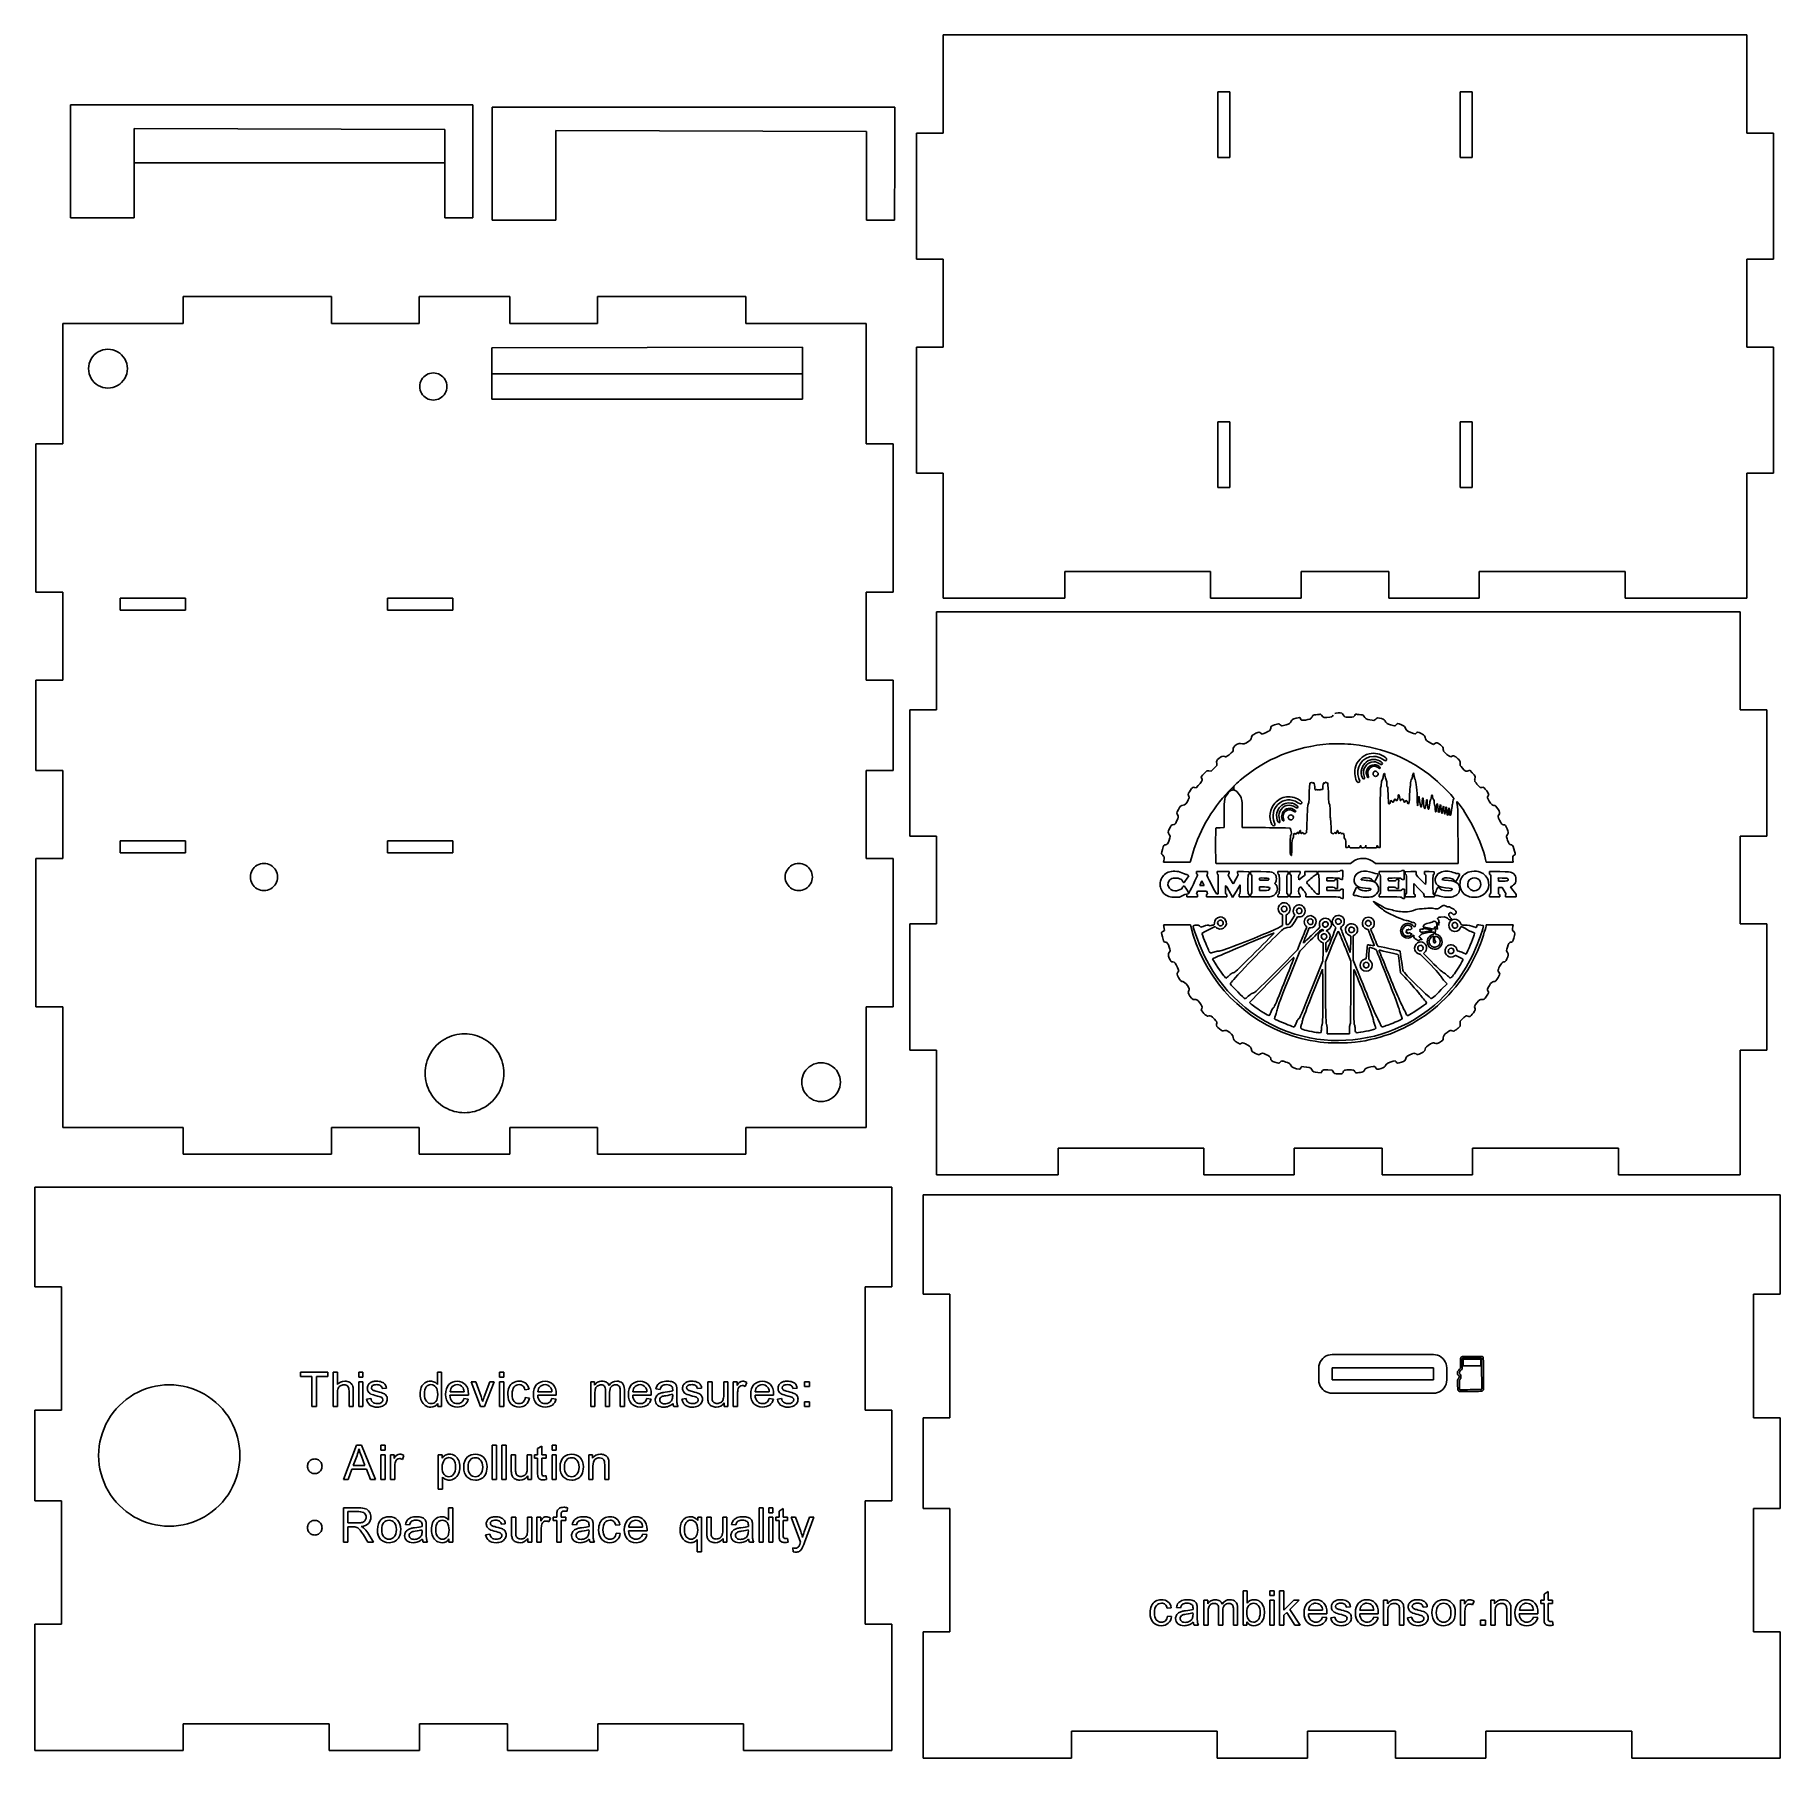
# Model space of a CAD drawing. Extents: x 18 to 213, y 13 to 206.
import ezdxf

# ---------------------------------------------------------------- set-up
doc = ezdxf.new("R2010")
doc.units = 0
doc.layers.get('0').update_dxf_attribs({"linetype": 'CONTINUOUS'})

msp = doc.modelspace()

# ---------------------------------------------------------------- linework, layer by layer
at = {"color": 7}
for p, q in [((133.085336, 206.284413), (119.585436, 206.284413)), ((119.585436, 206.284413), (119.585436, 195.284517)), ((149.735214, 206.284435), (133.085336, 206.284435)), ((133.085336, 206.284435), (133.085336, 206.284413)), ((149.735214, 206.284413), (149.735214, 206.284435)), ((159.58514, 206.284413), (149.735214, 206.284413)), ((169.735066, 206.284435), (159.58514, 206.284435)), ((159.58514, 206.284435), (159.58514, 206.284413)), ((169.735066, 206.284413), (169.735066, 206.284435)), ((179.584992, 206.284413), (169.735066, 206.284413)), ((196.23487, 206.284435), (179.584992, 206.284435)), ((179.584992, 206.284435), (179.584992, 206.284413)), ((196.23487, 206.284413), (196.23487, 206.284435)), ((209.73477, 206.284413), (196.23487, 206.284413)), ((209.73477, 195.284517), (209.73477, 206.284413)), ((66.825955, 198.427582), (21.676056, 198.427582)), ((21.676056, 198.427582), (21.676056, 185.777401)), ((66.825955, 192.849862), (66.825955, 198.427582)), ((68.997198, 185.525693), (68.997198, 198.175874)), ((68.997198, 198.175874), (114.147097, 198.175874)), ((114.147097, 198.175874), (114.147097, 192.598154)), ((76.15492, 195.54991), (76.147437, 192.625016)), ((111.004477, 195.460756), (76.15492, 195.54991)), ((110.997223, 192.625208), (111.004477, 195.460756)), ((119.585436, 195.284517), (116.585459, 195.284517)), ((116.585459, 195.284517), (116.585459, 181.13462)), ((212.734748, 195.284517), (209.73477, 195.284517)), ((212.734748, 181.13462), (212.734748, 195.284517)), ((28.818389, 185.777401), (28.826295, 191.926029)), ((28.826295, 191.926029), (63.676081, 191.926029)), ((63.676081, 191.926029), (63.675723, 185.777463)), ((66.820041, 185.774835), (66.825955, 192.849862)), ((76.147437, 192.625016), (76.147437, 191.674321)), ((110.997223, 191.674321), (110.997223, 192.625208)), ((114.147097, 192.598154), (114.141183, 185.523127)), ((76.147437, 191.674321), (76.139531, 185.525693)), ((110.996865, 185.525755), (110.997223, 191.674321)), ((21.676056, 185.777401), (28.818389, 185.777401)), ((63.675723, 185.777463), (66.820041, 185.774835)), ((76.139531, 185.525693), (68.997198, 185.525693)), ((114.141183, 185.523127), (110.996865, 185.525755)), ((116.585459, 181.13462), (119.585436, 181.13462)), ((119.585436, 181.13462), (119.585436, 171.284695)), ((209.73477, 171.284695), (209.73477, 181.13462)), ((209.73477, 181.13462), (212.734748, 181.13462)), ((50.966701, 176.938622), (34.316823, 176.938622)), ((34.316823, 176.938622), (34.316823, 173.938645)), ((50.966701, 173.938645), (50.966701, 176.938622)), ((70.966553, 176.938622), (60.816627, 176.938622)), ((60.816627, 176.938622), (60.816627, 173.938645)), ((70.966553, 173.938645), (70.966553, 176.938622)), ((97.466357, 176.938622), (80.816479, 176.938622)), ((80.816479, 176.938622), (80.816479, 173.938645)), ((97.466357, 173.938645), (97.466357, 176.938622)), ((34.316823, 173.938645), (20.816923, 173.938645)), ((20.816923, 173.938645), (20.816923, 160.438745)), ((60.816627, 173.938645), (50.966701, 173.938645)), ((80.816479, 173.938645), (70.966553, 173.938645)), ((110.966257, 173.938645), (97.466357, 173.938645)), ((110.966257, 160.438745), (110.966257, 173.938645)), ((119.585436, 171.284695), (116.585459, 171.284695)), ((116.585459, 171.284695), (116.585459, 157.134798)), ((212.734748, 171.284695), (209.73477, 171.284695)), ((212.734748, 157.134798), (212.734748, 171.284695)), ((20.816923, 160.438745), (17.816945, 160.438745)), ((17.816945, 160.438745), (17.816945, 143.788867)), ((113.966234, 160.438745), (110.966257, 160.438745)), ((113.966234, 143.788867), (113.966234, 160.438745)), ((116.585459, 157.134798), (119.585436, 157.134798)), ((119.585436, 157.134798), (119.585436, 143.134902)), ((209.73477, 143.134902), (209.73477, 157.134798)), ((209.73477, 157.134798), (212.734748, 157.134798)), ((133.235336, 143.134902), (133.235336, 146.13488)), ((133.235336, 146.13488), (149.585214, 146.13488)), ((149.585214, 146.13488), (149.585214, 143.134902)), ((159.73514, 143.134902), (159.73514, 146.13488)), ((159.73514, 146.13488), (169.585066, 146.13488)), ((169.585066, 146.13488), (169.585066, 143.134902)), ((179.734992, 143.134902), (179.734992, 146.13488)), ((179.734992, 146.13488), (196.08487, 146.13488)), ((196.08487, 146.13488), (196.08487, 143.134902)), ((17.816945, 143.788867), (20.816923, 143.788867)), ((20.816923, 143.788867), (20.816923, 133.938941)), ((110.966257, 133.938941), (110.966257, 143.788867)), ((110.966257, 143.788867), (113.966234, 143.788867)), ((119.585436, 143.134902), (133.235336, 143.134902)), ((149.585214, 143.134902), (159.73514, 143.134902)), ((169.585066, 143.134902), (179.734992, 143.134902)), ((196.08487, 143.134902), (209.73477, 143.134902)), ((132.330747, 141.605584), (118.830847, 141.605584)), ((118.830847, 141.605584), (118.830847, 130.605688)), ((148.980625, 141.605607), (132.330747, 141.605607)), ((132.330747, 141.605607), (132.330747, 141.605584)), ((148.980625, 141.605584), (148.980625, 141.605607)), ((158.830551, 141.605584), (148.980625, 141.605584)), ((168.980477, 141.605607), (158.830551, 141.605607)), ((158.830551, 141.605607), (158.830551, 141.605584)), ((168.980477, 141.605584), (168.980477, 141.605607)), ((178.830403, 141.605584), (168.980477, 141.605584)), ((195.480281, 141.605607), (178.830403, 141.605607)), ((178.830403, 141.605607), (178.830403, 141.605584)), ((195.480281, 141.605584), (195.480281, 141.605607)), ((208.980181, 141.605584), (195.480281, 141.605584)), ((208.980181, 130.605688), (208.980181, 141.605584)), ((20.816923, 133.938941), (17.816945, 133.938941)), ((17.816945, 133.938941), (17.816945, 123.789015)), ((113.966234, 133.938941), (110.966257, 133.938941)), ((113.966234, 123.789015), (113.966234, 133.938941)), ((118.830847, 130.605688), (115.83087, 130.605688)), ((115.83087, 130.605688), (115.83087, 116.455792)), ((211.980159, 130.605688), (208.980181, 130.605688)), ((211.980159, 116.455792), (211.980159, 130.605688)), ((17.816945, 123.789015), (20.816923, 123.789015)), ((20.816923, 123.789015), (20.816923, 113.939089)), ((110.966257, 113.939089), (110.966257, 123.789015)), ((110.966257, 123.789015), (113.966234, 123.789015)), ((115.83087, 116.455792), (118.830847, 116.455792)), ((118.830847, 116.455792), (118.830847, 106.605866)), ((208.980181, 106.605866), (208.980181, 116.455792)), ((208.980181, 116.455792), (211.980159, 116.455792)), ((20.816923, 113.939089), (17.816945, 113.939089)), ((17.816945, 113.939089), (17.816945, 97.289211)), ((113.966234, 113.939089), (110.966257, 113.939089)), ((113.966234, 97.289211), (113.966234, 113.939089)), ((118.830847, 106.605866), (115.83087, 106.605866)), ((115.83087, 106.605866), (115.83087, 92.455969)), ((211.980159, 106.605866), (208.980181, 106.605866)), ((211.980159, 92.455969), (211.980159, 106.605866)), ((17.816945, 97.289211), (20.816923, 97.289211)), ((20.816923, 97.289211), (20.816923, 83.789311)), ((110.966257, 83.789311), (110.966257, 97.289211)), ((110.966257, 97.289211), (113.966234, 97.289211)), ((115.83087, 92.455969), (118.830847, 92.455969)), ((118.830847, 92.455969), (118.830847, 78.456073)), ((208.980181, 78.456073), (208.980181, 92.455969)), ((208.980181, 92.455969), (211.980159, 92.455969)), ((20.816923, 83.789311), (34.316823, 83.789311)), ((34.316823, 83.789311), (34.316823, 80.789333)), ((50.966701, 80.789333), (50.966701, 83.789311)), ((50.966701, 83.789311), (60.816627, 83.789311)), ((60.816627, 83.789311), (60.816627, 80.789333)), ((70.966553, 80.789333), (70.966553, 83.789311)), ((70.966553, 83.789311), (80.816479, 83.789311)), ((80.816479, 83.789311), (80.816479, 80.789333)), ((97.466357, 80.789333), (97.466357, 83.789311)), ((97.466357, 83.789311), (110.966257, 83.789311)), ((34.316823, 80.789333), (50.966701, 80.789333)), ((60.816627, 80.789333), (70.966553, 80.789333)), ((80.816479, 80.789333), (97.466357, 80.789333)), ((132.480747, 78.456073), (132.480747, 81.456051)), ((132.480747, 81.456051), (148.830625, 81.456051)), ((148.830625, 81.456051), (148.830625, 78.456073)), ((158.980551, 78.456073), (158.980551, 81.456051)), ((158.980551, 81.456051), (168.830477, 81.456051)), ((168.830477, 81.456051), (168.830477, 78.456073)), ((178.980403, 78.456073), (178.980403, 81.456051)), ((178.980403, 81.456051), (195.330281, 81.456051)), ((195.330281, 81.456051), (195.330281, 78.456073)), ((118.830847, 78.456073), (132.480747, 78.456073)), ((148.830625, 78.456073), (158.980551, 78.456073)), ((168.830477, 78.456073), (178.980403, 78.456073)), ((195.330281, 78.456073), (208.980181, 78.456073)), ((34.197788, 77.072569), (17.697911, 77.072569)), ((17.697911, 77.072569), (17.697911, 65.922673)), ((50.847666, 77.072591), (34.197788, 77.072591)), ((34.197788, 77.072591), (34.197788, 77.072569)), ((50.847666, 77.072569), (50.847666, 77.072591)), ((60.697592, 77.072569), (50.847666, 77.072569)), ((70.847518, 77.072591), (60.697592, 77.072591)), ((60.697592, 77.072591), (60.697592, 77.072569)), ((70.847518, 77.072569), (70.847518, 77.072591)), ((80.697444, 77.072569), (70.847518, 77.072569)), ((97.347322, 77.072591), (80.697444, 77.072591)), ((80.697444, 77.072591), (80.697444, 77.072569)), ((97.347322, 77.072569), (97.347322, 77.072591)), ((113.8472, 77.072569), (97.347322, 77.072569)), ((113.8472, 65.922673), (113.8472, 77.072569)), ((133.82602, 76.222718), (117.326142, 76.222718)), ((117.326142, 76.222718), (117.326142, 65.072822)), ((150.475898, 76.222741), (133.82602, 76.222741)), ((133.82602, 76.222741), (133.82602, 76.222718)), ((150.475898, 76.222718), (150.475898, 76.222741)), ((160.325824, 76.222718), (150.475898, 76.222718)), ((170.47575, 76.222741), (160.325824, 76.222741)), ((160.325824, 76.222741), (160.325824, 76.222718)), ((170.47575, 76.222718), (170.47575, 76.222741)), ((180.325676, 76.222718), (170.47575, 76.222718)), ((196.975554, 76.222741), (180.325676, 76.222741)), ((180.325676, 76.222741), (180.325676, 76.222718)), ((196.975554, 76.222718), (196.975554, 76.222741)), ((213.475431, 76.222718), (196.975554, 76.222718)), ((213.475431, 65.072822), (213.475431, 76.222718)), ((17.697911, 65.922673), (20.697888, 65.922673)), ((20.697888, 65.922673), (20.697888, 52.072776)), ((110.847222, 52.072776), (110.847222, 65.922673)), ((110.847222, 65.922673), (113.8472, 65.922673)), ((117.326142, 65.072822), (120.32612, 65.072822)), ((120.32612, 65.072822), (120.32612, 51.222926)), ((210.475454, 51.222926), (210.475454, 65.072822)), ((210.475454, 65.072822), (213.475431, 65.072822)), ((20.697888, 52.072776), (17.697911, 52.072776)), ((17.697911, 52.072776), (17.697911, 41.92285)), ((113.8472, 52.072776), (110.847222, 52.072776)), ((113.8472, 41.92285), (113.8472, 52.072776)), ((120.32612, 51.222926), (117.326142, 51.222926)), ((117.326142, 51.222926), (117.326142, 41.073)), ((213.475431, 51.222926), (210.475454, 51.222926)), ((213.475431, 41.073), (213.475431, 51.222926)), ((17.697911, 41.92285), (20.697888, 41.92285)), ((20.697888, 41.92285), (20.697888, 28.072954)), ((110.847222, 28.072954), (110.847222, 41.92285)), ((110.847222, 41.92285), (113.8472, 41.92285)), ((117.326142, 41.073), (120.32612, 41.073)), ((120.32612, 41.073), (120.32612, 27.223104)), ((210.475454, 27.223104), (210.475454, 41.073)), ((210.475454, 41.073), (213.475431, 41.073)), ((20.697888, 28.072954), (17.697911, 28.072954)), ((17.697911, 28.072954), (17.697911, 13.923058)), ((113.8472, 28.072954), (110.847222, 28.072954)), ((113.8472, 13.923058), (113.8472, 28.072954)), ((117.326142, 27.223104), (117.326142, 13.073207)), ((120.32612, 27.223104), (117.326142, 27.223104)), ((213.475431, 27.223104), (210.475454, 27.223104)), ((213.475431, 13.073207), (213.475431, 27.223104)), ((34.347788, 13.923058), (34.347788, 16.923035)), ((34.347788, 16.923035), (50.697666, 16.923035)), ((50.697666, 16.923035), (50.697666, 13.923058)), ((60.847592, 13.923058), (60.847592, 16.923035)), ((60.847592, 16.923035), (70.697518, 16.923035)), ((70.697518, 16.923035), (70.697518, 13.923058)), ((80.847444, 13.923058), (80.847444, 16.923035)), ((80.847444, 16.923035), (97.197322, 16.923035)), ((97.197322, 16.923035), (97.197322, 13.923058)), ((133.97602, 13.073207), (133.97602, 16.073185)), ((133.97602, 16.073185), (150.325898, 16.073185)), ((150.325898, 16.073185), (150.325898, 13.073207)), ((160.475824, 13.073207), (160.475824, 16.073185)), ((160.475824, 16.073185), (170.32575, 16.073185)), ((170.32575, 16.073185), (170.32575, 13.073207)), ((180.475676, 13.073207), (180.475676, 16.073185)), ((180.475676, 16.073185), (196.825554, 16.073185)), ((196.825554, 16.073185), (196.825554, 13.073207)), ((17.697911, 13.923058), (34.347788, 13.923058)), ((50.697666, 13.923058), (60.847592, 13.923058)), ((70.697518, 13.923058), (80.847444, 13.923058)), ((97.197322, 13.923058), (113.8472, 13.923058)), ((117.326142, 13.073207), (133.97602, 13.073207)), ((150.325898, 13.073207), (160.475824, 13.073207)), ((170.32575, 13.073207), (180.475676, 13.073207)), ((196.825554, 13.073207), (213.475431, 13.073207))]:
    msp.add_line(p, q, dxfattribs=at)
at = {"color": 4}
for p, q in [((150.385103, 192.534546), (150.385103, 199.884546)), ((150.385103, 199.884546), (151.735103, 199.884546)), ((151.735103, 199.884546), (151.735103, 192.534546)), ((177.585103, 199.884546), (178.935103, 199.884546)), ((177.585103, 192.534546), (177.585103, 199.884546)), ((178.935103, 199.884546), (178.935103, 192.534546)), ((151.735103, 192.534546), (150.385103, 192.534546)), ((178.935103, 192.534546), (177.585103, 192.534546)), ((68.959103, 171.199107), (103.80866, 171.288261)), ((68.966355, 168.288464), (68.959103, 171.199107)), ((103.80866, 171.288261), (103.816142, 168.288464)), ((103.816142, 168.288464), (68.966355, 168.288464)), ((150.385103, 155.534546), (150.385103, 162.884546)), ((150.385103, 162.884546), (151.735103, 162.884546)), ((151.735103, 162.884546), (151.735103, 155.534546)), ((177.585103, 162.884546), (178.935103, 162.884546)), ((177.585103, 155.534546), (177.585103, 162.884546)), ((178.935103, 162.884546), (178.935103, 155.534546)), ((151.735103, 155.534546), (150.385103, 155.534546)), ((178.935103, 155.534546), (177.585103, 155.534546)), ((27.244658, 141.788978), (27.244658, 143.138978)), ((27.244658, 143.138978), (34.594658, 143.138978)), ((34.594658, 143.138978), (34.594658, 141.788979)), ((57.244658, 141.788978), (57.244658, 143.138978)), ((57.244658, 143.138978), (64.594658, 143.138978)), ((64.594658, 143.138978), (64.594658, 141.788978)), ((34.594658, 141.788979), (27.244658, 141.788978)), ((64.594658, 141.788978), (57.244658, 141.788978)), ((27.244658, 114.588978), (27.244658, 115.938978)), ((27.244658, 115.938978), (34.594658, 115.938978)), ((34.594658, 115.938978), (34.594658, 114.588978)), ((57.244658, 115.938978), (64.594658, 115.938978)), ((57.244658, 114.588978), (57.244658, 115.938978)), ((64.594658, 115.938978), (64.594658, 114.588978)), ((34.594658, 114.588978), (27.244658, 114.588978)), ((64.594658, 114.588978), (57.244658, 114.588978)), ((163.22612, 55.473185), (163.22612, 56.823185)), ((163.22612, 56.823185), (174.57612, 56.823185)), ((174.57612, 56.823185), (174.57612, 55.473185)), ((174.57612, 55.473185), (163.22612, 55.473185))]:
    msp.add_line(p, q, dxfattribs=at)
at = {"color": 3}
for p, q in [((28.833778, 195.775827), (28.826295, 192.850933)), ((63.683335, 195.686673), (28.833778, 195.775827)), ((63.676081, 192.851125), (63.683335, 195.686673)), ((28.826295, 192.850933), (28.826295, 191.926029)), ((28.826295, 191.926029), (63.676081, 191.926029)), ((63.676081, 191.926029), (63.676081, 192.851125)), ((103.816142, 168.288464), (68.966355, 168.288464)), ((68.966355, 168.288464), (68.966355, 165.438464)), ((103.816142, 165.438464), (103.816142, 168.288464)), ((68.966355, 165.438464), (103.816142, 165.438464)), ((161.72612, 56.823185), (161.744588, 57.057837)), ((161.72612, 55.473185), (161.72612, 56.823185)), ((161.744588, 57.057837), (161.799535, 57.28671)), ((161.799535, 57.28671), (161.88961, 57.504171)), ((161.88961, 57.504171), (162.012595, 57.704863)), ((162.012595, 57.704863), (162.16546, 57.883845)), ((162.16546, 57.883845), (162.344442, 58.03671)), ((162.344442, 58.03671), (162.545134, 58.159695)), ((162.545134, 58.159695), (162.762595, 58.24977)), ((162.762595, 58.24977), (162.991469, 58.304717)), ((162.991469, 58.304717), (163.22612, 58.323185)), ((163.22612, 58.323185), (174.57612, 58.323185)), ((174.57612, 58.323185), (174.810772, 58.304717)), ((174.810772, 58.304717), (175.039646, 58.24977)), ((175.039646, 58.24977), (175.257106, 58.159695)), ((175.257106, 58.159695), (175.457798, 58.03671)), ((175.457798, 58.03671), (175.63678, 57.883845)), ((175.63678, 57.883845), (175.789646, 57.704863)), ((175.789646, 57.704863), (175.91263, 57.504171)), ((175.91263, 57.504171), (176.002705, 57.28671)), ((176.002705, 57.28671), (176.057653, 57.057837)), ((176.057653, 57.057837), (176.07612, 56.823185)), ((176.07612, 56.823185), (176.07612, 55.473185)), ((161.744588, 55.238533), (161.72612, 55.473185)), ((161.799535, 55.009659), (161.744588, 55.238533)), ((161.88961, 54.792199), (161.799535, 55.009659)), ((176.002705, 55.009659), (175.91263, 54.792199)), ((176.057653, 55.238533), (176.002705, 55.009659)), ((176.07612, 55.473185), (176.057653, 55.238533)), ((162.012595, 54.591507), (161.88961, 54.792199)), ((162.16546, 54.412525), (162.012595, 54.591507)), ((162.344442, 54.259659), (162.16546, 54.412525)), ((162.545134, 54.136675), (162.344442, 54.259659)), ((162.762595, 54.0466), (162.545134, 54.136675)), ((162.991469, 53.991652), (162.762595, 54.0466)), ((163.22612, 53.973185), (162.991469, 53.991652)), ((174.57612, 53.973185), (163.22612, 53.973185)), ((174.810772, 53.991652), (174.57612, 53.973185)), ((175.039646, 54.0466), (174.810772, 53.991652)), ((175.257106, 54.136675), (175.039646, 54.0466)), ((175.457798, 54.259659), (175.257106, 54.136675)), ((175.63678, 54.412525), (175.457798, 54.259659)), ((175.789646, 54.591507), (175.63678, 54.412525)), ((175.91263, 54.792199), (175.789646, 54.591507))]:
    msp.add_line(p, q, dxfattribs=at)
at = {"color": 0}
for p, q in [((155.228091, 127.999402), (155.380362, 127.89121)), ((155.380362, 127.89121), (155.568696, 127.963338)), ((174.382135, 126.837336), (174.610541, 126.725137)), ((174.610541, 126.725137), (174.758805, 126.829322)), ((176.317575, 125.462894), (176.541974, 125.326651)), ((176.541974, 125.326651), (176.682223, 125.402787)), ((148.896838, 123.519439), (149.169322, 123.783909)), ((149.169322, 123.783909), (149.405742, 123.755859)), ((149.405742, 123.755859), (149.642162, 123.727809)), ((149.642162, 123.727809), (149.970747, 124.052386)), ((149.970747, 124.052386), (150.299331, 124.380971)), ((150.299331, 124.380971), (150.271281, 124.597355)), ((178.4694, 123.771887), (178.673763, 123.836002)), ((178.673763, 123.836002), (178.930219, 123.555503)), ((147.786865, 121.908576), (147.9752, 121.880526)), ((147.9752, 121.880526), (148.21162, 122.128968)), ((152.130585, 121.992725), (151.621681, 121.4718)), ((152.134593, 121.804391), (152.130585, 121.992725)), ((179.575365, 122.169039), (179.835829, 121.88854)), ((179.835829, 121.88854), (180.024163, 121.912583)), ((177.463612, 120.025228), (177.219178, 120.341791)), ((177.219178, 120.341791), (177.219178, 120.141435)), ((180.693353, 121.307507), (180.801545, 121.103144)), ((180.801545, 121.103144), (180.713389, 120.962895)), ((151.092741, 117.412584), (151.104762, 118.903234)), ((153.136373, 118.879191), (153.136373, 117.40457)), ((163.098079, 117.536806), (163.126129, 116.803502)), ((168.599858, 115.156575), (168.611879, 118.526565)), ((150.651957, 117.396556), (151.092741, 117.412584)), ((153.136373, 117.40457), (155.312241, 117.400563)), ((158.005027, 117.368506), (158.521946, 117.344464)), ((158.521946, 117.344464), (158.594074, 117.124072)), ((163.126129, 116.803502), (163.246343, 116.743395)), ((163.466734, 116.791481), (163.566912, 116.899673)), ((163.566912, 116.899673), (163.602976, 116.803502)), ((164.75302, 115.617394), (164.765042, 115.156575)), ((144.31269, 113.517662), (144.336733, 113.710004)), ((147.44626, 114.030574), (147.314025, 113.517662)), ((164.765042, 115.156575), (164.913305, 115.168596)), ((165.077597, 115.300831), (165.10164, 115.421045)), ((165.10164, 115.421045), (165.125683, 115.296824)), ((165.566467, 113.597805), (165.28196, 113.397448)), ((165.858986, 115.120511), (166.307784, 115.120511)), ((166.307784, 115.120511), (166.371898, 115.272781)), ((166.960945, 115.280796), (166.984988, 115.421045)), ((166.984988, 115.421045), (167.013037, 115.272781)), ((167.013037, 115.272781), (167.045095, 115.120511)), ((167.045095, 115.120511), (167.62212, 115.120511)), ((167.62212, 115.120511), (168.199146, 115.120511)), ((168.070917, 113.397448), (167.862548, 113.557733)), ((168.199146, 115.120511), (168.227195, 115.26076)), ((168.47163, 115.168596), (168.599858, 115.156575)), ((177.351413, 114.932176), (177.363434, 113.397448)), ((180.517039, 113.517662), (180.444911, 113.810182)), ((183.490324, 113.778125), (183.518374, 113.517662)), ((145.811354, 113.517662), (144.31269, 113.517662)), ((147.314025, 113.517662), (145.811354, 113.517662)), ((146.889269, 111.618286), (147.141718, 112.002969)), ((147.141718, 112.002969), (147.04154, 112.079105)), ((148.628361, 112.47581), (148.007256, 112.47581)), ((148.007256, 112.47581), (148.007256, 112.335561)), ((149.249465, 112.47581), (148.628361, 112.47581)), ((149.249465, 112.331554), (149.249465, 112.47581)), ((150.211174, 113.397448), (150.183124, 113.509648)), ((157.748571, 113.397448), (150.211174, 113.397448)), ((150.992563, 112.47581), (150.331388, 112.47581)), ((150.331388, 112.47581), (150.331388, 112.319532)), ((151.653738, 112.47581), (150.992563, 112.47581)), ((151.653738, 112.335561), (151.653738, 112.47581)), ((153.268608, 112.467796), (152.615447, 112.47581)), ((152.615447, 112.47581), (152.615447, 112.319532)), ((153.917762, 112.455775), (153.268608, 112.467796)), ((153.929784, 112.327546), (153.917762, 112.455775)), ((155.212062, 112.467796), (154.058011, 112.483824)), ((154.058011, 112.483824), (154.058011, 112.32354)), ((157.724528, 112.47581), (157.143495, 112.47581)), ((157.143495, 112.47581), (157.143495, 112.319532)), ((158.305561, 112.47581), (157.724528, 112.47581)), ((165.28196, 113.397448), (157.748571, 113.397448)), ((158.305561, 112.319532), (158.305561, 112.47581)), ((159.046878, 112.47581), (158.465845, 112.47581)), ((158.465845, 112.47581), (158.465845, 112.319532)), ((159.627911, 112.47581), (159.046878, 112.47581)), ((159.627911, 112.319532), (159.627911, 112.47581)), ((160.850083, 112.47581), (160.148837, 112.47581)), ((160.148837, 112.47581), (160.148837, 112.319532)), ((161.55133, 112.47581), (160.850083, 112.47581)), ((161.55133, 112.319532), (161.55133, 112.47581)), ((162.853644, 112.47581), (161.631472, 112.47581)), ((161.631472, 112.47581), (161.631472, 112.319532)), ((162.633253, 111.594243), (162.633253, 111.754528)), ((162.633253, 111.754528), (163.334499, 111.754528)), ((162.633253, 111.433959), (162.633253, 111.594243)), ((163.839396, 111.594243), (163.699147, 111.594243)), ((163.827375, 111.085339), (163.839396, 111.594243)), ((164.256138, 111.594243), (164.392379, 111.594243)), ((164.416422, 112.596024), (164.272166, 112.596024)), ((164.392379, 111.594243), (164.404401, 112.095134)), ((164.404401, 112.095134), (164.416422, 112.596024)), ((172.71918, 113.397448), (168.070917, 113.397448)), ((169.721852, 112.47581), (168.483651, 112.47581)), ((168.483651, 112.47581), (168.483651, 112.335561)), ((170.691575, 111.594243), (170.551326, 111.594243)), ((170.679554, 111.089346), (170.691575, 111.594243)), ((171.132359, 111.594243), (171.288637, 111.594243)), ((171.288637, 112.596024), (171.148387, 112.596024)), ((171.288637, 112.095134), (171.288637, 112.596024)), ((171.288637, 111.594243), (171.288637, 112.095134)), ((171.428886, 112.455775), (171.416865, 112.327546)), ((172.041976, 112.467796), (171.428886, 112.455775)), ((172.659073, 112.479818), (172.041976, 112.467796)), ((172.647052, 112.299497), (172.659073, 112.479818)), ((177.363434, 113.397448), (172.71918, 113.397448)), ((174.12568, 112.467796), (173.572697, 112.479818)), ((173.572697, 112.479818), (173.572697, 112.319532)), ((174.674655, 112.455775), (174.12568, 112.467796)), ((174.686677, 112.311518), (174.674655, 112.455775)), ((177.339391, 111.750521), (177.53574, 112.147226)), ((177.53574, 112.147226), (177.435562, 112.215347)), ((182.015703, 113.517662), (180.517039, 113.517662)), ((182.01971, 112.467796), (180.865659, 112.483824)), ((180.865659, 112.483824), (180.865659, 112.32354)), ((181.875454, 111.586229), (181.863432, 111.754528)), ((181.863432, 111.754528), (182.296202, 111.750521)), ((183.518374, 113.517662), (182.015703, 113.517662)), ((146.115895, 109.610717), (146.480543, 109.795045)), ((146.616785, 110.872961), (146.5126, 110.788811)), ((146.873241, 110.488277), (146.616785, 110.872961)), ((146.925333, 109.762989), (146.925333, 109.630754)), ((148.067363, 110.151679), (148.131477, 110.271893)), ((148.12747, 109.630754), (148.12747, 109.791038)), ((148.131477, 110.271893), (148.628361, 110.271893)), ((148.379017, 110.912078), (148.596356, 111.423462)), ((148.877617, 110.924862), (148.379017, 110.912078)), ((148.596356, 111.423462), (148.877617, 110.924862)), ((148.628361, 110.271893), (149.125244, 110.271893)), ((149.125244, 110.271893), (149.189358, 110.151679)), ((149.129251, 109.791038), (149.129251, 109.630754)), ((150.451601, 109.947316), (150.343409, 109.959337)), ((150.451601, 111.033246), (150.451601, 109.947316)), ((151.413311, 109.630754), (151.413311, 109.771003)), ((151.878137, 109.895224), (152.062464, 109.582668)), ((152.062464, 109.582668), (152.479205, 110.2759)), ((152.479205, 110.2759), (152.895946, 110.973139)), ((152.775732, 109.791038), (152.775732, 109.630754)), ((152.895946, 110.973139), (152.895946, 110.464235)), ((153.937798, 109.630754), (153.937798, 109.77501)), ((154.058011, 109.771003), (154.058011, 109.630754)), ((155.059792, 110.344021), (155.059792, 110.544377)), ((155.584725, 110.36005), (155.059792, 110.344021)), ((157.143495, 109.771003), (157.143495, 109.630754)), ((158.305561, 109.630754), (158.305561, 109.77501)), ((158.465845, 109.771003), (158.465845, 109.630754)), ((159.579826, 110.660584), (159.696032, 110.744733)), ((159.627911, 109.630754), (159.627911, 109.771003)), ((159.696032, 110.744733), (160.020609, 110.36005)), ((160.26905, 109.762989), (160.26905, 109.630754)), ((161.751686, 109.951323), (161.619451, 109.951323)), ((161.751686, 111.033246), (161.751686, 109.951323)), ((163.054001, 111.433959), (162.633253, 111.433959)), ((162.633253, 110.532356), (162.633253, 110.712677)), ((162.633253, 110.712677), (163.070029, 110.712677)), ((162.633253, 110.352036), (162.633253, 110.532356)), ((163.390599, 110.352036), (162.633253, 110.352036)), ((163.679112, 110.576434), (163.815354, 110.580442)), ((163.815354, 110.580442), (163.827375, 111.085339)), ((164.476529, 110.51232), (164.332272, 110.51232)), ((164.476529, 109.991395), (164.476529, 110.51232)), ((164.476529, 109.470468), (164.476529, 109.991395)), ((168.483651, 109.77501), (168.483651, 109.630754)), ((169.533518, 111.433959), (169.517489, 111.574208)), ((169.525503, 110.532356), (169.525503, 110.712677)), ((169.525503, 110.712677), (169.942244, 110.712677)), ((169.525503, 110.352036), (169.525503, 110.532356)), ((170.270828, 110.352036), (169.525503, 110.352036)), ((169.946251, 111.433959), (169.533518, 111.433959)), ((170.539305, 110.572427), (170.667533, 110.580442)), ((170.667533, 110.580442), (170.679554, 111.089346)), ((171.328708, 110.51232), (171.192466, 110.51232)), ((171.328708, 109.991395), (171.328708, 110.51232)), ((171.328708, 109.470468), (171.328708, 109.991395)), ((171.408851, 109.77501), (171.408851, 109.630754)), ((172.37056, 110.548384), (172.37056, 111.133424)), ((172.37056, 111.133424), (172.951592, 110.552391)), ((172.530845, 109.630754), (172.530845, 109.77501)), ((173.532625, 109.803059), (173.532625, 109.630754)), ((174.694691, 109.74696), (174.694691, 109.867174)), ((174.694691, 109.867174), (174.830933, 109.811074)), ((174.694691, 109.630754), (174.694691, 109.74696)), ((180.865659, 109.771003), (180.865659, 109.630754)), ((181.86744, 110.315972), (181.86744, 110.672605)), ((181.86744, 110.672605), (182.079817, 110.672605)), ((181.887475, 111.413922), (181.875454, 111.586229)), ((182.376344, 111.413922), (181.887475, 111.413922)), ((182.027724, 109.630754), (182.027724, 109.77501)), ((182.079817, 110.672605), (182.292194, 110.672605)), ((182.292194, 110.672605), (182.536629, 110.315972)), ((182.668864, 109.771003), (182.668864, 109.630754)), ((183.871001, 109.630754), (183.871001, 109.783024)), ((145.570926, 109.610717), (146.115895, 109.610717)), ((146.925333, 109.630754), (147.526402, 109.630754)), ((147.526402, 109.630754), (148.12747, 109.630754)), ((149.129251, 109.630754), (150.271281, 109.630754)), ((150.271281, 109.630754), (151.413311, 109.630754)), ((152.775732, 109.630754), (153.356765, 109.630754)), ((153.356765, 109.630754), (153.937798, 109.630754)), ((154.058011, 109.630754), (155.119899, 109.630754)), ((157.143495, 109.630754), (157.724528, 109.630754)), ((157.524172, 107.679285), (157.664421, 107.611164)), ((157.724528, 109.630754), (158.305561, 109.630754)), ((158.06914, 107.623185), (158.197369, 107.703328)), ((158.465845, 109.630754), (159.046878, 109.630754)), ((158.9467, 107.715349), (159.026843, 107.587121)), ((159.046878, 109.630754), (159.627911, 109.630754)), ((160.26905, 109.630754), (162.208498, 109.630754)), ((164.332272, 109.470468), (164.476529, 109.470468)), ((168.483651, 109.630754), (169.749902, 109.630754)), ((171.192466, 109.470468), (171.328708, 109.470468)), ((171.408851, 109.630754), (171.969848, 109.630754)), ((171.969848, 109.630754), (172.530845, 109.630754)), ((173.532625, 109.630754), (174.113658, 109.630754)), ((174.113658, 109.630754), (174.694691, 109.630754)), ((180.865659, 109.630754), (181.446692, 109.630754)), ((181.446692, 109.630754), (182.027724, 109.630754)), ((182.668864, 109.630754), (183.269932, 109.630754)), ((183.269932, 109.630754), (183.871001, 109.630754)), ((144.400846, 105.864058), (144.240562, 105.76388)), ((145.819368, 106.505198), (144.320704, 106.505198)), ((144.320704, 106.505198), (144.336733, 106.417041)), ((144.376804, 106.096472), (144.400846, 105.864058)), ((147.322039, 106.505198), (145.819368, 106.505198)), ((147.366117, 106.336899), (147.322039, 106.505198)), ((149.357657, 105.932179), (150.106989, 106.296828)), ((150.106989, 106.296828), (150.259259, 106.172607)), ((157.664421, 106.429063), (157.33183, 106.248742)), ((157.664421, 107.611164), (157.664421, 107.022117)), ((157.664421, 107.022117), (157.664421, 106.429063)), ((158.057119, 107.082224), (158.06914, 107.623185)), ((159.026843, 107.587121), (158.702266, 107.070202)), ((159.042871, 106.877861), (159.355427, 107.386765)), ((159.355427, 107.386765), (159.535747, 107.386765)), ((160.393272, 106.25275), (160.176887, 105.767888)), ((160.277065, 106.37697), (160.393272, 106.25275)), ((160.305115, 105.307068), (160.649728, 106.152571)), ((160.649728, 106.152571), (160.822033, 106.164593)), ((162.292647, 105.868066), (162.188463, 105.864058)), ((162.192469, 105.924165), (162.292647, 105.868066)), ((163.518827, 106.328884), (163.651062, 106.216685)), ((163.651062, 106.216685), (163.562905, 105.968243)), ((164.159967, 106.220692), (164.296208, 106.304842)), ((164.240109, 105.996293), (164.159967, 106.220692)), ((167.097187, 106.012322), (167.249458, 105.960229)), ((167.249458, 105.960229), (167.610099, 105.070648)), ((167.521942, 106.016329), (167.662191, 106.096472)), ((167.598078, 105.872072), (167.521942, 106.016329)), ((174.818912, 105.815973), (174.86299, 106.072429)), ((174.86299, 106.072429), (174.991218, 106.052393)), ((175.039304, 106.497184), (175.063346, 106.621405)), ((175.063346, 106.621405), (175.139481, 106.533248)), ((180.513032, 106.505198), (180.484983, 106.360942)), ((182.015703, 106.505198), (180.513032, 106.505198)), ((183.518374, 106.505198), (182.015703, 106.505198)), ((183.486317, 106.296828), (183.518374, 106.505198)), ((159.643939, 104.485609), (159.327377, 103.692198)), ((159.58784, 103.559963), (160.797991, 104.770114)), ((162.02417, 104.573765), (162.212505, 104.481601)), ((162.212505, 104.481601), (162.200484, 103.47982)), ((165.257918, 103.403686), (164.789084, 104.585786)), ((165.117669, 105.335118), (165.314018, 105.242955)), ((165.28196, 103.920604), (165.257918, 103.403686)), ((165.314018, 105.242955), (165.310011, 104.842242)), ((165.598523, 105.283025), (165.754801, 105.371182)), ((165.598523, 103.920604), (165.598523, 105.283025)), ((165.598523, 102.558183), (165.598523, 103.920604)), ((167.3857, 103.808405), (167.405736, 104.012768)), ((167.405736, 104.012768), (167.766377, 103.892554)), ((172.234318, 105.226926), (172.37056, 105.359161)), ((172.37056, 105.359161), (172.37056, 105.230933)), ((149.810461, 102.678396), (150.219188, 102.870738)), ((150.219188, 102.029242), (149.810461, 102.678396)), ((159.327377, 103.692198), (157.343852, 101.68463)), ((158.842515, 101.696652), (159.58784, 103.559963)), ((162.188463, 102.482047), (161.126575, 99.83334)), ((162.200484, 103.47982), (162.188463, 102.482047)), ((162.472968, 102.361833), (162.989887, 103.644113)), ((162.476975, 100.318201), (162.472968, 102.361833)), ((164.877241, 103.539927), (165.322032, 102.437969)), ((165.322032, 102.437969), (165.310011, 98.951773)), ((166.456048, 100.414372), (165.598523, 102.558183)), ((167.321586, 102.626303), (167.341621, 103.111165)), ((167.437792, 102.542154), (167.321586, 102.626303)), ((170.895939, 101.115619), (170.787746, 102.077328)), ((173.460497, 103.271451), (173.59674, 103.387657)), ((174.289971, 102.44999), (173.460497, 103.271451)), ((178.269044, 103.223365), (177.932446, 103.367622)), ((178.449364, 103.612055), (178.269044, 103.223365)), ((145.859439, 101.724701), (146.015717, 101.336011)), ((146.015717, 101.336011), (145.907525, 101.179733)), ((153.937798, 97.801729), (156.342071, 100.262102)), ((162.132362, 101.528352), (161.278845, 99.396563)), ((162.16442, 100.518558), (162.132362, 101.528352)), ((171.364772, 100.634764), (170.895939, 101.115619)), ((176.113212, 99.889439), (175.472073, 99.244293)), ((175.844735, 100.169938), (176.113212, 99.889439)), ((154.150175, 97.621408), (153.937798, 97.801729)), ((162.681339, 94.283475), (162.669317, 94.776351)), ((163.919539, 94.283475), (162.681339, 94.283475)), ((165.15774, 94.283475), (163.919539, 94.283475)), ((165.15774, 94.724259), (165.15774, 94.283475)), ((177.347406, 94.928622), (177.579819, 95.157028)), ((177.579819, 95.689975), (177.808225, 95.930402)), ((177.579819, 95.425505), (177.579819, 95.689975)), ((177.579819, 95.157028), (177.579819, 95.425505)), ((155.031742, 91.915266), (155.184012, 92.019451)), ((154.823371, 91.995409), (155.031742, 91.915266)), ((162.753467, 90.228268), (163.210279, 90.216246)), ((163.210279, 90.216246), (163.298435, 90.075997)), ((170.082493, 91.201998), (170.298878, 91.254091)), ((170.298878, 91.254091), (170.40707, 91.125863)), ((161.623458, 89.939755), (161.992113, 89.915712)), ((161.992113, 89.915712), (162.060234, 90.055961)), ((177.617413, 56.788798), (177.57026, 56.742992)), ((177.620782, 57.345883), (177.617413, 56.788798)), ((177.624149, 57.902968), (177.620782, 57.345883)), ((177.645706, 57.947428), (177.624149, 57.902968)), ((177.817409, 56.787589), (177.814702, 56.755985)), ((177.823866, 57.855641), (177.817409, 56.787589)), ((177.829639, 57.865269), (177.823866, 57.855641)), ((177.838329, 57.876171), (177.829639, 57.865269)), ((177.849336, 57.887021), (177.838329, 57.876171)), ((177.859095, 57.894537), (177.849336, 57.887021)), ((177.861166, 57.89571), (177.859095, 57.894537)), ((177.86334, 57.896427), (177.861166, 57.89571)), ((177.903833, 57.90165), (177.86334, 57.896427)), ((178.016286, 57.90685), (177.903833, 57.90165)), ((177.939848, 57.03579), (177.939848, 57.793551)), ((177.939848, 57.793551), (179.894872, 57.793551)), ((179.894872, 57.03579), (177.939848, 57.03579)), ((178.219266, 57.910646), (178.016286, 57.90685)), ((178.535452, 57.913822), (178.219266, 57.910646)), ((178.739025, 57.915672), (178.535452, 57.913822)), ((178.960527, 57.917168), (178.739025, 57.915672)), ((179.182875, 57.918276), (178.960527, 57.917168)), ((179.388745, 57.918965), (179.182875, 57.918276)), ((179.560801, 57.919201), (179.388745, 57.918965)), ((179.954593, 57.918618), (179.560801, 57.919201)), ((180.015506, 58.118528), (179.560812, 58.119201)), ((179.894872, 57.793551), (179.894872, 57.03579)), ((179.95633, 57.917056), (179.954593, 57.918618)), ((179.96731, 57.905026), (179.95633, 57.917056)), ((179.975011, 57.894743), (179.96731, 57.905026)), ((179.975623, 57.893682), (179.975011, 57.894743)), ((179.976084, 57.892208), (179.975623, 57.893682)), ((179.97884, 57.881752), (179.976084, 57.892208)), ((179.981204, 57.87106), (179.97884, 57.881752)), ((179.981277, 57.870644), (179.981204, 57.87106)), ((179.981842, 57.85733), (179.981277, 57.870644)), ((179.983108, 57.794138), (179.981842, 57.85733)), ((179.984513, 57.693586), (179.983108, 57.794138)), ((179.986005, 57.559199), (179.984513, 57.693586)), ((179.987565, 57.393249), (179.986005, 57.559199)), ((179.989175, 57.197867), (179.987565, 57.393249)), ((179.992488, 56.726753), (179.989175, 57.197867)), ((180.045819, 58.10034), (180.015506, 58.118528)), ((47.507114, 55.874237), (47.507114, 56.330237)), ((47.507114, 56.330237), (50.549114, 56.330237)), ((48.773114, 55.874237), (47.507114, 55.874237)), ((48.773114, 52.484237), (48.773114, 55.874237)), ((50.549114, 55.874237), (49.283114, 55.874237)), ((49.283114, 55.874237), (49.283114, 52.484237)), ((50.549114, 56.330237), (50.549114, 55.874237)), ((51.153114, 52.484237), (51.153114, 56.330237)), ((51.153114, 56.330237), (51.627114, 56.330237)), ((51.627114, 56.330237), (51.627114, 54.950237)), ((54.019114, 55.790237), (54.019114, 56.330237)), ((54.019114, 56.330237), (54.493114, 56.330237)), ((54.493114, 55.790237), (54.019114, 55.790237)), ((54.019114, 52.484237), (54.019114, 55.274237)), ((54.019114, 55.274237), (54.493114, 55.274237)), ((54.493114, 56.330237), (54.493114, 55.790237)), ((54.493114, 55.274237), (54.493114, 52.484237)), ((62.845114, 54.950237), (62.845114, 56.330237)), ((62.845114, 56.330237), (63.319114, 56.330237)), ((63.319114, 56.330237), (63.319114, 52.484237)), ((67.695114, 52.484237), (66.645114, 55.274237)), ((66.645114, 55.274237), (67.149114, 55.274237)), ((67.149114, 55.274237), (67.749114, 53.606237)), ((68.103114, 53.570237), (68.721114, 55.274237)), ((69.207114, 55.274237), (68.151114, 52.484237)), ((68.721114, 55.274237), (69.207114, 55.274237)), ((69.811114, 55.790237), (69.811114, 56.330237)), ((69.811114, 56.330237), (70.285114, 56.330237)), ((70.285114, 55.790237), (69.811114, 55.790237)), ((69.811114, 52.484237), (69.811114, 55.274237)), ((69.811114, 55.274237), (70.285114, 55.274237)), ((70.285114, 56.330237), (70.285114, 55.790237)), ((70.285114, 55.274237), (70.285114, 52.484237)), ((80.045114, 52.484237), (80.045114, 55.274237)), ((80.045114, 55.274237), (80.471114, 55.274237)), ((80.471114, 55.274237), (80.471114, 54.884237)), ((93.183114, 53.546237), (93.183114, 55.274237)), ((93.183114, 55.274237), (93.657114, 55.274237)), ((93.657114, 55.274237), (93.657114, 53.732237)), ((94.971114, 53.780237), (94.971114, 55.274237)), ((94.971114, 55.274237), (95.445114, 55.274237)), ((95.445114, 55.274237), (95.445114, 52.484237)), ((96.043114, 52.484237), (96.043114, 55.274237)), ((96.043114, 55.274237), (96.469114, 55.274237)), ((96.469114, 55.274237), (96.469114, 54.848237)), ((97.555114, 55.184237), (97.387114, 54.752237)), ((104.035114, 54.734237), (104.035114, 55.274237)), ((104.035114, 55.274237), (104.575114, 55.274237)), ((104.575114, 55.274237), (104.575114, 54.734237)), ((177.413979, 55.986516), (177.469217, 55.983147)), ((177.469217, 55.983147), (177.471237, 55.868631)), ((177.492041, 56.243617), (177.49144, 56.181909)), ((177.49144, 56.181909), (177.547046, 56.167382)), ((177.493139, 56.330274), (177.492041, 56.243617)), ((177.494125, 56.365677), (177.493139, 56.330274)), ((177.538878, 56.417406), (177.494125, 56.365677)), ((177.50228, 55.379532), (177.502056, 55.224776)), ((177.502056, 55.224776), (177.50283, 54.990339)), ((177.503511, 55.461274), (177.50228, 55.379532)), ((177.50283, 54.990339), (177.503604, 54.819651)), ((177.516511, 55.475494), (177.503511, 55.461274)), ((177.503604, 54.819651), (177.504986, 54.666663)), ((177.538723, 55.499145), (177.516511, 55.475494)), ((177.566138, 55.528199), (177.538723, 55.499145)), ((177.599634, 56.484698), (177.538878, 56.417406)), ((177.547046, 56.167382), (177.596226, 56.137642)), ((177.570281, 55.532727), (177.566138, 55.528199)), ((177.591131, 55.556228), (177.570281, 55.532727)), ((177.598286, 55.56476), (177.591131, 55.556228)), ((177.596226, 56.137642), (177.634918, 56.095144)), ((177.61296, 55.583282), (177.598286, 55.56476)), ((177.660828, 56.550075), (177.599634, 56.484698)), ((177.618056, 55.590001), (177.61296, 55.583282)), ((177.625158, 55.600467), (177.618056, 55.590001)), ((177.634206, 55.614753), (177.625158, 55.600467)), ((177.63859, 55.62201), (177.634206, 55.614753)), ((177.634918, 56.095144), (177.659926, 56.043397)), ((177.642663, 55.629447), (177.63859, 55.62201)), ((177.646416, 55.63705), (177.642663, 55.629447)), ((177.649844, 55.644805), (177.646416, 55.63705)), ((177.65294, 55.652699), (177.649844, 55.644805)), ((177.656912, 55.663493), (177.65294, 55.652699)), ((177.660315, 55.673558), (177.656912, 55.663493)), ((177.659926, 56.043397), (177.669186, 55.986675)), ((177.663179, 55.68379), (177.660315, 55.673558)), ((177.711104, 56.600981), (177.660828, 56.550075)), ((177.665495, 55.694159), (177.663179, 55.68379)), ((177.667258, 55.704636), (177.665495, 55.694159)), ((177.668461, 55.715193), (177.667258, 55.704636)), ((177.669576, 55.727986), (177.668461, 55.715193)), ((177.669186, 55.986675), (177.671206, 55.872159)), ((177.670184, 55.737676), (177.669576, 55.727986)), ((177.67116, 55.764257), (177.670184, 55.737676)), ((177.67169, 55.796882), (177.67116, 55.764257)), ((177.671206, 55.872159), (177.67172, 55.834295)), ((177.671738, 55.831307), (177.67169, 55.796882)), ((177.67172, 55.834295), (177.671738, 55.831307)), ((177.75677, 56.645343), (177.711104, 56.600981)), ((177.777698, 56.66918), (177.75677, 56.645343)), ((177.794594, 56.696026), (177.777698, 56.66918)), ((177.807033, 56.725205), (177.794594, 56.696026)), ((177.814702, 56.755985), (177.807033, 56.725205)), ((179.995826, 56.162185), (179.992488, 56.726753)), ((179.999069, 55.520233), (179.995826, 56.162185)), ((180.002101, 54.817039), (179.999069, 55.520233)), ((180.203446, 54.386664), (180.2021, 54.817782)), ((51.627114, 54.008237), (51.627114, 52.484237)), ((52.941114, 52.484237), (52.941114, 54.248237)), ((53.415114, 54.248237), (53.415114, 52.484237)), ((55.379114, 53.390237), (54.911114, 53.318237)), ((56.663114, 54.494237), (57.125114, 54.554237)), ((66.335114, 53.756237), (64.253114, 53.756237)), ((64.277114, 54.146237), (65.837114, 54.146237)), ((65.831114, 53.384237), (66.317114, 53.324237)), ((73.133114, 54.440237), (72.677114, 54.380237)), ((72.713114, 53.504237), (73.175114, 53.444237)), ((76.191114, 53.756237), (74.109114, 53.756237)), ((74.133114, 54.146237), (75.693114, 54.146237)), ((75.687114, 53.384237), (76.173114, 53.324237)), ((80.519114, 53.930237), (80.519114, 52.484237)), ((81.701114, 52.484237), (81.701114, 54.296237)), ((82.175114, 54.104237), (82.175114, 52.484237)), ((83.357114, 52.484237), (83.357114, 54.242237)), ((83.831114, 54.398237), (83.831114, 52.484237)), ((86.847114, 53.756237), (84.765114, 53.756237)), ((84.789114, 54.146237), (86.349114, 54.146237)), ((86.343114, 53.384237), (86.829114, 53.324237)), ((87.835114, 54.416237), (87.373114, 54.476237)), ((89.245114, 53.708237), (89.233114, 53.882237)), ((89.713114, 54.284237), (89.713114, 53.654237)), ((90.743114, 53.390237), (90.275114, 53.318237)), ((92.027114, 54.494237), (92.489114, 54.554237)), ((95.019114, 52.484237), (95.019114, 52.898237)), ((96.517114, 53.942237), (96.517114, 52.484237)), ((100.571114, 53.756237), (98.489114, 53.756237)), ((98.513114, 54.146237), (100.073114, 54.146237)), ((100.067114, 53.384237), (100.553114, 53.324237)), ((101.457114, 53.390237), (100.989114, 53.318237)), ((102.741114, 54.494237), (103.203114, 54.554237)), ((104.575114, 54.734237), (104.035114, 54.734237)), ((104.035114, 52.484237), (104.035114, 53.024237)), ((104.035114, 53.024237), (104.575114, 53.024237)), ((104.575114, 53.024237), (104.575114, 52.484237)), ((177.504986, 54.666663), (177.506777, 54.541225)), ((177.506777, 54.541225), (177.508737, 54.454837)), ((177.508737, 54.454837), (177.510056, 54.427494)), ((177.510056, 54.427494), (177.511929, 54.419468)), ((177.511929, 54.419468), (177.514062, 54.41196)), ((177.514062, 54.41196), (177.52012, 54.402216)), ((177.52012, 54.402216), (177.529771, 54.391079)), ((177.529771, 54.391079), (177.539854, 54.382512)), ((177.539854, 54.382512), (177.54228, 54.381053)), ((177.54228, 54.381053), (177.545896, 54.380782)), ((177.545896, 54.380782), (177.635218, 54.379212)), ((177.635218, 54.379212), (177.800727, 54.378813)), ((177.800727, 54.378813), (178.052782, 54.379699)), ((178.052782, 54.379699), (178.40485, 54.381879)), ((178.40485, 54.381879), (178.699734, 54.384103)), ((178.699734, 54.384103), (178.992956, 54.386585)), ((178.992956, 54.386585), (179.263511, 54.3891)), ((179.263511, 54.3891), (179.490384, 54.39142)), ((179.490384, 54.39142), (179.652574, 54.393318)), ((179.652574, 54.393318), (179.832819, 54.395795)), ((179.832819, 54.395795), (179.941438, 54.398109)), ((179.941438, 54.398109), (179.976966, 54.399919)), ((179.976966, 54.399919), (179.977314, 54.400219)), ((179.977314, 54.400219), (179.991411, 54.415225)), ((179.991411, 54.415225), (180.001792, 54.428758)), ((180.001792, 54.428758), (180.003305, 54.431364)), ((180.003305, 54.431364), (180.002101, 54.817039)), ((180.185933, 54.347594), (180.203446, 54.386664)), ((49.283114, 52.484237), (48.773114, 52.484237)), ((51.627114, 52.484237), (51.153114, 52.484237)), ((53.415114, 52.484237), (52.941114, 52.484237)), ((54.493114, 52.484237), (54.019114, 52.484237)), ((62.881114, 52.484237), (62.881114, 52.838237)), ((63.319114, 52.484237), (62.881114, 52.484237)), ((68.151114, 52.484237), (67.695114, 52.484237)), ((70.285114, 52.484237), (69.811114, 52.484237)), ((80.519114, 52.484237), (80.045114, 52.484237)), ((82.175114, 52.484237), (81.701114, 52.484237)), ((83.831114, 52.484237), (83.357114, 52.484237)), ((89.857114, 52.484237), (89.371114, 52.484237)), ((95.445114, 52.484237), (95.019114, 52.484237)), ((96.517114, 52.484237), (96.043114, 52.484237)), ((104.575114, 52.484237), (104.035114, 52.484237)), ((52.311315, 44.295465), (53.781315, 48.141465)), ((53.415315, 45.873465), (53.835315, 47.001465)), ((53.781315, 48.141465), (54.339315, 48.141465)), ((54.339315, 48.141465), (55.911315, 44.295465)), ((56.515315, 44.295465), (56.515315, 47.085465)), ((56.515315, 47.085465), (56.989315, 47.085465)), ((56.517248, 47.601465), (56.517248, 48.141465)), ((56.517248, 48.141465), (56.991248, 48.141465)), ((56.991248, 47.601465), (56.517248, 47.601465)), ((56.989315, 47.085465), (56.989315, 44.295465)), ((56.991248, 48.141465), (56.991248, 47.601465)), ((57.587315, 44.295465), (57.587315, 47.085465)), ((57.587315, 47.085465), (58.013315, 47.085465)), ((58.013315, 47.085465), (58.013315, 46.659465)), ((59.099315, 46.995465), (58.931315, 46.563465)), ((63.385315, 47.085465), (62.953315, 47.085465)), ((62.953315, 47.085465), (62.953315, 43.227465)), ((63.385315, 46.719465), (63.385315, 47.085465)), ((69.009315, 44.295465), (69.009315, 48.141465)), ((69.009315, 48.141465), (69.483315, 48.141465)), ((69.483315, 48.141465), (69.483315, 44.295465)), ((70.075315, 44.295465), (70.075315, 48.141465)), ((70.075315, 48.141465), (70.549315, 48.141465)), ((70.549315, 48.141465), (70.549315, 44.295465)), ((71.141315, 45.357465), (71.141315, 47.085465)), ((71.141315, 47.085465), (71.615315, 47.085465)), ((71.615315, 47.085465), (71.615315, 45.543465)), ((72.929315, 45.591465), (72.929315, 47.085465)), ((72.929315, 47.085465), (73.403315, 47.085465)), ((73.403315, 47.085465), (73.403315, 44.295465)), ((73.743315, 46.719465), (73.743315, 47.085465)), ((73.743315, 47.085465), (74.091315, 47.085465)), ((74.091315, 47.775465), (74.565315, 48.057465)), ((74.091315, 47.085465), (74.091315, 47.775465)), ((74.565315, 48.057465), (74.565315, 47.085465)), ((74.565315, 47.085465), (75.045315, 47.085465)), ((75.045315, 47.085465), (75.045315, 46.719465)), ((75.709315, 44.295465), (75.709315, 47.085465)), ((75.709315, 47.085465), (76.183315, 47.085465)), ((75.712766, 47.601465), (75.712766, 48.141465)), ((75.712766, 48.141465), (76.186766, 48.141465)), ((76.186766, 47.601465), (75.712766, 47.601465)), ((76.183315, 47.085465), (76.183315, 44.295465)), ((76.186766, 48.141465), (76.186766, 47.601465)), ((79.827315, 44.295465), (79.827315, 47.085465)), ((79.827315, 47.085465), (80.253315, 47.085465)), ((80.253315, 47.085465), (80.253315, 46.689465)), ((53.265315, 45.459465), (52.851315, 44.295465)), ((54.885315, 45.459465), (53.265315, 45.459465)), ((54.723315, 45.873465), (53.415315, 45.873465)), ((54.327315, 46.941465), (54.723315, 45.873465)), ((55.329315, 44.295465), (54.885315, 45.459465)), ((58.061315, 45.753465), (58.061315, 44.295465)), ((74.091315, 46.719465), (73.743315, 46.719465)), ((74.091315, 45.111465), (74.091315, 46.719465)), ((75.045315, 46.719465), (74.565315, 46.719465)), ((74.565315, 46.719465), (74.565315, 45.087465)), ((80.301315, 45.819465), (80.301315, 44.295465)), ((81.615315, 44.295465), (81.615315, 45.993465)), ((82.089315, 46.011465), (82.089315, 44.295465)), ((52.851315, 44.295465), (52.311315, 44.295465)), ((55.911315, 44.295465), (55.329315, 44.295465)), ((56.989315, 44.295465), (56.515315, 44.295465)), ((58.061315, 44.295465), (57.587315, 44.295465)), ((62.953315, 43.227465), (63.427315, 43.227465)), ((63.427315, 43.227465), (63.427315, 44.589465)), ((69.483315, 44.295465), (69.009315, 44.295465)), ((70.549315, 44.295465), (70.075315, 44.295465)), ((72.977315, 44.295465), (72.977315, 44.709465)), ((73.403315, 44.295465), (72.977315, 44.295465)), ((75.045315, 44.715465), (75.105315, 44.301465)), ((76.183315, 44.295465), (75.709315, 44.295465)), ((80.301315, 44.295465), (79.827315, 44.295465)), ((82.089315, 44.295465), (81.615315, 44.295465)), ((52.311315, 37.28405), (52.311315, 41.13005)), ((52.311315, 41.13005), (54.015315, 41.13005)), ((64.113315, 39.75005), (64.113315, 41.13005)), ((64.113315, 41.13005), (64.587315, 41.13005)), ((64.587315, 41.13005), (64.587315, 37.28405)), ((77.459315, 41.14805), (77.393315, 40.74005)), ((98.935315, 37.28405), (98.935315, 41.13005)), ((98.935315, 41.13005), (99.409315, 41.13005)), ((99.409315, 41.13005), (99.409315, 37.28405)), ((100.013315, 40.59005), (100.013315, 41.13005)), ((100.013315, 41.13005), (100.487315, 41.13005)), ((100.487315, 41.13005), (100.487315, 40.59005)), ((54.039315, 40.70405), (52.821315, 40.70405)), ((52.821315, 40.70405), (52.821315, 39.43205)), ((52.821315, 39.43205), (53.913315, 39.43205)), ((59.723315, 39.21605), (59.261315, 39.27605)), ((70.007315, 39.29405), (70.469315, 39.35405)), ((71.163315, 38.34605), (71.163315, 40.07405)), ((71.163315, 40.07405), (71.637315, 40.07405)), ((71.637315, 40.07405), (71.637315, 38.53205)), ((72.951315, 38.58005), (72.951315, 40.07405)), ((72.951315, 40.07405), (73.425315, 40.07405)), ((73.425315, 40.07405), (73.425315, 37.28405)), ((74.023315, 37.28405), (74.023315, 40.07405)), ((74.023315, 40.07405), (74.449315, 40.07405)), ((74.449315, 40.07405), (74.449315, 39.64805)), ((75.535315, 39.98405), (75.367315, 39.55205)), ((75.839315, 39.70805), (75.839315, 40.07405)), ((75.839315, 40.07405), (76.253315, 40.07405)), ((76.253315, 39.70805), (75.839315, 39.70805)), ((76.253315, 40.07405), (76.253315, 40.36805)), ((76.253315, 37.28405), (76.253315, 39.70805)), ((76.721315, 40.33205), (76.721315, 40.07405)), ((76.721315, 40.07405), (77.267315, 40.07405)), ((77.267315, 39.70805), (76.727315, 39.70805)), ((76.727315, 39.70805), (76.727315, 37.28405)), ((77.267315, 40.07405), (77.267315, 39.70805)), ((78.447315, 39.21605), (77.985315, 39.27605)), ((83.317315, 39.24005), (82.861315, 39.18005)), ((92.053315, 39.70205), (92.053315, 40.07405)), ((92.053315, 40.07405), (92.479315, 40.07405)), ((92.479315, 40.07405), (92.479315, 36.21605)), ((93.071315, 38.34605), (93.071315, 40.07405)), ((93.071315, 40.07405), (93.545315, 40.07405)), ((93.545315, 40.07405), (93.545315, 38.53205)), ((94.859315, 38.58005), (94.859315, 40.07405)), ((94.859315, 40.07405), (95.333315, 40.07405)), ((95.333315, 40.07405), (95.333315, 37.28405)), ((96.321315, 39.21605), (95.859315, 39.27605)), ((100.487315, 40.59005), (100.013315, 40.59005)), ((100.013315, 37.28405), (100.013315, 40.07405)), ((100.013315, 40.07405), (100.487315, 40.07405)), ((100.487315, 40.07405), (100.487315, 37.28405)), ((100.827315, 39.70805), (100.827315, 40.07405)), ((100.827315, 40.07405), (101.175315, 40.07405)), ((101.175315, 39.70805), (100.827315, 39.70805)), ((101.175315, 40.76405), (101.649315, 41.04605)), ((101.175315, 40.07405), (101.175315, 40.76405)), ((101.175315, 38.10005), (101.175315, 39.70805)), ((101.649315, 41.04605), (101.649315, 40.07405)), ((101.649315, 40.07405), (102.129315, 40.07405)), ((102.129315, 39.70805), (101.649315, 39.70805)), ((101.649315, 39.70805), (101.649315, 38.07605)), ((102.129315, 40.07405), (102.129315, 39.70805)), ((103.027315, 40.07405), (102.523315, 40.07405)), ((102.523315, 40.07405), (103.585315, 37.27805)), ((103.615315, 38.46605), (103.027315, 40.07405)), ((104.605315, 40.07405), (104.011315, 38.44805)), ((104.023315, 37.23605), (105.079315, 40.07405)), ((105.079315, 40.07405), (104.605315, 40.07405)), ((52.821315, 37.28405), (52.311315, 37.28405)), ((53.409315, 38.99405), (52.821315, 38.99405)), ((52.821315, 38.99405), (52.821315, 37.28405)), ((55.059315, 37.28405), (54.549315, 38.08805)), ((55.029315, 38.33405), (55.695315, 37.28405)), ((55.695315, 37.28405), (55.059315, 37.28405)), ((61.133315, 38.50805), (61.121315, 38.68205)), ((61.745315, 37.28405), (61.259315, 37.28405)), ((61.601315, 39.08405), (61.601315, 38.45405)), ((64.149315, 37.28405), (64.149315, 37.63805)), ((64.587315, 37.28405), (64.149315, 37.28405)), ((68.723315, 38.19005), (68.255315, 38.11805)), ((72.999315, 37.28405), (72.999315, 37.69805)), ((73.425315, 37.28405), (72.999315, 37.28405)), ((74.497315, 37.28405), (74.023315, 37.28405)), ((74.497315, 38.74205), (74.497315, 37.28405)), ((76.727315, 37.28405), (76.253315, 37.28405)), ((79.857315, 38.50805), (79.845315, 38.68205)), ((80.469315, 37.28405), (79.983315, 37.28405)), ((80.325315, 39.08405), (80.325315, 38.45405)), ((82.897315, 38.30405), (83.359315, 38.24405)), ((86.375315, 38.55605), (84.293315, 38.55605)), ((84.317315, 38.94605), (85.877315, 38.94605)), ((85.871315, 38.18405), (86.357315, 38.12405)), ((92.005315, 36.21605), (92.005315, 37.58405)), ((94.907315, 37.28405), (94.907315, 37.69805)), ((95.333315, 37.28405), (94.907315, 37.28405)), ((97.731315, 38.50805), (97.719315, 38.68205)), ((98.343315, 37.28405), (97.857315, 37.28405)), ((98.199315, 39.08405), (98.199315, 38.45405)), ((99.409315, 37.28405), (98.935315, 37.28405)), ((100.487315, 37.28405), (100.013315, 37.28405)), ((102.129315, 37.70405), (102.189315, 37.29005)), ((92.479315, 36.21605), (92.005315, 36.21605)), ((102.721315, 36.65405), (102.775315, 36.21605)), ((153.698787, 31.824906), (153.224787, 31.824906)), ((153.224787, 31.824906), (153.224787, 27.978906)), ((153.698787, 30.450906), (153.698787, 31.824906)), ((156.240787, 31.284906), (156.240787, 31.824906)), ((156.240787, 31.824906), (156.714787, 31.824906)), ((156.714787, 31.824906), (156.714787, 31.284906)), ((157.318787, 27.978906), (157.318787, 31.824906)), ((157.318787, 31.824906), (157.792787, 31.824906)), ((157.792787, 31.824906), (157.792787, 29.640906)), ((186.990787, 31.458906), (187.464787, 31.740906)), ((186.990787, 30.768906), (186.990787, 31.458906)), ((187.464787, 31.740906), (187.464787, 30.768906)), ((145.178787, 29.934906), (144.722787, 29.874906)), ((146.208787, 29.910906), (145.746787, 29.970906)), ((147.618787, 29.202906), (147.606787, 29.376906)), ((148.086787, 29.778906), (148.086787, 29.148906)), ((148.834787, 27.978906), (148.834787, 30.768906)), ((148.834787, 30.768906), (149.260787, 30.768906)), ((149.260787, 30.768906), (149.260787, 30.378906)), ((149.308787, 29.424906), (149.308787, 27.978906)), ((150.490787, 27.978906), (150.490787, 29.790906)), ((150.964787, 29.598906), (150.964787, 27.978906)), ((152.146787, 27.978906), (152.146787, 29.736906)), ((152.620787, 29.892906), (152.620787, 27.978906)), ((156.714787, 31.284906), (156.240787, 31.284906)), ((156.240787, 27.978906), (156.240787, 30.768906)), ((156.240787, 30.768906), (156.714787, 30.768906)), ((156.714787, 30.768906), (156.714787, 27.978906)), ((157.792787, 29.640906), (158.908787, 30.768906)), ((158.122787, 29.406906), (157.792787, 29.088906)), ((159.046787, 27.978906), (158.122787, 29.406906)), ((159.520787, 30.768906), (158.458787, 29.730906)), ((158.458787, 29.730906), (159.628787, 27.978906)), ((158.908787, 30.768906), (159.520787, 30.768906)), ((160.586787, 29.640906), (162.146787, 29.640906)), ((164.814787, 29.988906), (165.276787, 30.048906)), ((166.336787, 29.640906), (167.896787, 29.640906)), ((168.998787, 27.978906), (168.998787, 30.768906)), ((168.998787, 30.768906), (169.424787, 30.768906)), ((169.424787, 30.768906), (169.424787, 30.372906)), ((169.472787, 29.502906), (169.472787, 27.978906)), ((170.786787, 27.978906), (170.786787, 29.676906)), ((171.260787, 29.694906), (171.260787, 27.978906)), ((173.430787, 29.988906), (173.892787, 30.048906)), ((177.632787, 27.978906), (177.632787, 30.768906)), ((177.632787, 30.768906), (178.058787, 30.768906)), ((178.058787, 30.768906), (178.058787, 30.342906)), ((178.106787, 29.436906), (178.106787, 27.978906)), ((179.144787, 30.678906), (178.976787, 30.246906)), ((181.024787, 27.978906), (181.024787, 30.768906)), ((181.024787, 30.768906), (181.450787, 30.768906)), ((181.450787, 30.768906), (181.450787, 30.372906)), ((181.498787, 29.502906), (181.498787, 27.978906)), ((182.812787, 27.978906), (182.812787, 29.676906)), ((183.286787, 29.694906), (183.286787, 27.978906)), ((184.244787, 29.640906), (185.804787, 29.640906)), ((186.642787, 30.402906), (186.642787, 30.768906)), ((186.642787, 30.768906), (186.990787, 30.768906)), ((186.990787, 30.402906), (186.642787, 30.402906)), ((186.990787, 28.794906), (186.990787, 30.402906)), ((187.464787, 30.768906), (187.944787, 30.768906)), ((187.944787, 30.402906), (187.464787, 30.402906)), ((187.464787, 30.402906), (187.464787, 28.770906)), ((187.944787, 30.768906), (187.944787, 30.402906)), ((144.758787, 28.998906), (145.220787, 28.938906)), ((148.230787, 27.978906), (147.744787, 27.978906)), ((149.308787, 27.978906), (148.834787, 27.978906)), ((150.964787, 27.978906), (150.490787, 27.978906)), ((152.620787, 27.978906), (152.146787, 27.978906)), ((153.224787, 27.978906), (153.662787, 27.978906)), ((153.662787, 27.978906), (153.662787, 28.332906)), ((156.714787, 27.978906), (156.240787, 27.978906)), ((157.792787, 27.978906), (157.318787, 27.978906)), ((157.792787, 29.088906), (157.792787, 27.978906)), ((159.628787, 27.978906), (159.046787, 27.978906)), ((162.644787, 29.250906), (160.562787, 29.250906)), ((162.140787, 28.878906), (162.626787, 28.818906)), ((163.530787, 28.884906), (163.062787, 28.812906)), ((168.394787, 29.250906), (166.312787, 29.250906)), ((167.890787, 28.878906), (168.376787, 28.818906)), ((169.472787, 27.978906), (168.998787, 27.978906)), ((171.260787, 27.978906), (170.786787, 27.978906)), ((172.146787, 28.884906), (171.678787, 28.812906)), ((178.106787, 27.978906), (177.632787, 27.978906)), ((179.880787, 27.978906), (179.880787, 28.518906)), ((179.880787, 28.518906), (180.420787, 28.518906)), ((180.420787, 27.978906), (179.880787, 27.978906)), ((180.420787, 28.518906), (180.420787, 27.978906)), ((181.498787, 27.978906), (181.024787, 27.978906)), ((183.286787, 27.978906), (182.812787, 27.978906)), ((186.302787, 29.250906), (184.220787, 29.250906)), ((185.798787, 28.878906), (186.284787, 28.818906)), ((187.944787, 28.398906), (188.004787, 27.984906))]:
    msp.add_line(p, q, dxfattribs=at)
at = {"color": 4}
for points in [[(24.804423, 170.74725), (24.475388, 170.55776), (24.197807, 170.280179), (24.008318, 169.951145)], [(25.891923, 171.038645), (25.512226, 171.039059), (25.133043, 170.937458), (24.804423, 170.74725)], [(26.979423, 170.74725), (26.650803, 170.937458), (26.271621, 171.039059), (25.891923, 171.038645)], [(27.775528, 169.951145), (27.586039, 170.280179), (27.308458, 170.55776), (26.979423, 170.74725)], [(24.008318, 169.951145), (23.81811, 169.622525), (23.716508, 169.243342), (23.716923, 168.863645)], [(23.716923, 168.863645), (23.716508, 168.483947), (23.81811, 168.104765), (24.008318, 167.776145)], [(28.066923, 168.863645), (28.067338, 169.243342), (27.965736, 169.622525), (27.775528, 169.951145)], [(27.775528, 167.776145), (27.965736, 168.104765), (28.067338, 168.483947), (28.066923, 168.863645)], [(62.391135, 168.388315), (62.124938, 168.388606), (61.859102, 168.317375), (61.628714, 168.184025)], [(63.153557, 168.184025), (62.923169, 168.317375), (62.657332, 168.388606), (62.391135, 168.388315)], [(24.008318, 167.776145), (24.197807, 167.44711), (24.475388, 167.169529), (24.804423, 166.980039)], [(24.804423, 166.980039), (25.133043, 166.789831), (25.512226, 166.68823), (25.891923, 166.688645)], [(25.891923, 166.688645), (26.271621, 166.68823), (26.650803, 166.789831), (26.979423, 166.980039)], [(26.979423, 166.980039), (27.308458, 167.169529), (27.586039, 167.44711), (27.775528, 167.776145)], [(61.070583, 167.625893), (60.937232, 167.395505), (60.866002, 167.129669), (60.866292, 166.863472)], [(60.866292, 166.863472), (60.866002, 166.597275), (60.937232, 166.331439), (61.070583, 166.10105)], [(61.628714, 168.184025), (61.398035, 168.051178), (61.203429, 167.856572), (61.070583, 167.625893)], [(63.711688, 167.625893), (63.578841, 167.856572), (63.384236, 168.051178), (63.153557, 168.184025)], [(63.915978, 166.863472), (63.916269, 167.129669), (63.845039, 167.395505), (63.711688, 167.625893)], [(63.711688, 166.10105), (63.845039, 166.331439), (63.916269, 166.597275), (63.915978, 166.863472)], [(61.070583, 166.10105), (61.203429, 165.870372), (61.398035, 165.675766), (61.628714, 165.542919)], [(61.628714, 165.542919), (61.859102, 165.409569), (62.124938, 165.338338), (62.391135, 165.338629)], [(62.391135, 165.338629), (62.657332, 165.338338), (62.923169, 165.409569), (63.153557, 165.542919)], [(63.153557, 165.542919), (63.384236, 165.675766), (63.578841, 165.870372), (63.711688, 166.10105)], [(42.070519, 112.625998), (41.937153, 112.395582), (41.865914, 112.129714), (41.866205, 111.863485)], [(41.866205, 111.863485), (41.865914, 111.597256), (41.937153, 111.331388), (42.070519, 111.100972)], [(42.628718, 113.184196), (42.398011, 113.051334), (42.203382, 112.856705), (42.070519, 112.625998)], [(43.391231, 113.388511), (43.125002, 113.388802), (42.859133, 113.317563), (42.628718, 113.184196)], [(44.153744, 113.184196), (43.923328, 113.317563), (43.65746, 113.388802), (43.391231, 113.388511)], [(44.711942, 112.625998), (44.579079, 112.856705), (44.38445, 113.051334), (44.153744, 113.184196)], [(44.916257, 111.863485), (44.916548, 112.129714), (44.845308, 112.395582), (44.711942, 112.625998)], [(44.711942, 111.100972), (44.845308, 111.331388), (44.916548, 111.597256), (44.916257, 111.863485)], [(102.07061, 112.625998), (101.937243, 112.395582), (101.866004, 112.129714), (101.866295, 111.863485)], [(101.866295, 111.863485), (101.866004, 111.597256), (101.937243, 111.331388), (102.07061, 111.100972)], [(102.628808, 113.184196), (102.398102, 113.051334), (102.203473, 112.856705), (102.07061, 112.625998)], [(103.391321, 113.388511), (103.125092, 113.388802), (102.859224, 113.317563), (102.628808, 113.184196)], [(104.153834, 113.184196), (103.923418, 113.317563), (103.65755, 113.388802), (103.391321, 113.388511)], [(104.712032, 112.625998), (104.57917, 112.856705), (104.384541, 113.051334), (104.153834, 113.184196)], [(104.916347, 111.863485), (104.916638, 112.129714), (104.845399, 112.395582), (104.712032, 112.625998)], [(104.712032, 111.100972), (104.845399, 111.331388), (104.916638, 111.597256), (104.916347, 111.863485)], [(42.070519, 111.100972), (42.203382, 110.870265), (42.398011, 110.675636), (42.628718, 110.542774)], [(42.628718, 110.542774), (42.859133, 110.409407), (43.125002, 110.338168), (43.391231, 110.338459)], [(43.391231, 110.338459), (43.65746, 110.338168), (43.923328, 110.409407), (44.153744, 110.542774)], [(44.153744, 110.542774), (44.38445, 110.675636), (44.579079, 110.870265), (44.711942, 111.100972)], [(102.07061, 111.100972), (102.203473, 110.870265), (102.398102, 110.675636), (102.628808, 110.542774)], [(102.628808, 110.542774), (102.859224, 110.409407), (103.125092, 110.338168), (103.391321, 110.338459)], [(103.391321, 110.338459), (103.65755, 110.338168), (103.923418, 110.409407), (104.153834, 110.542774)], [(104.153834, 110.542774), (104.384541, 110.675636), (104.57917, 110.870265), (104.712032, 111.100972)], [(65.891257, 94.289311), (65.118769, 94.290155), (64.347329, 94.083448), (63.678757, 93.696474)], [(68.103757, 93.696474), (67.435185, 94.083448), (66.663744, 94.290155), (65.891257, 94.289311)], [(62.059094, 92.076811), (61.67212, 91.408239), (61.465413, 90.636799), (61.466257, 89.864311)], [(63.678757, 93.696474), (63.009341, 93.310961), (62.444607, 92.746227), (62.059094, 92.076811)], [(69.723419, 92.076811), (69.337906, 92.746227), (68.773173, 93.310961), (68.103757, 93.696474)], [(70.316257, 89.864311), (70.317101, 90.636799), (70.110394, 91.408239), (69.723419, 92.076811)], [(104.803757, 90.747916), (104.474722, 90.558427), (104.197141, 90.280846), (104.007651, 89.951811)], [(105.891257, 91.039311), (105.511559, 91.039726), (105.132377, 90.938124), (104.803757, 90.747916)], [(106.978757, 90.747916), (106.650137, 90.938124), (106.270954, 91.039726), (105.891257, 91.039311)], [(107.774862, 89.951811), (107.585373, 90.280846), (107.307792, 90.558427), (106.978757, 90.747916)], [(61.466257, 89.864311), (61.465413, 89.091824), (61.67212, 88.320383), (62.059094, 87.651811)], [(69.723419, 87.651811), (70.110394, 88.320383), (70.317101, 89.091824), (70.316257, 89.864311)], [(104.007651, 89.951811), (103.817444, 89.623191), (103.715842, 89.244008), (103.716257, 88.864311)], [(103.716257, 88.864311), (103.715842, 88.484614), (103.817444, 88.105431), (104.007651, 87.776811)], [(108.066257, 88.864311), (108.066672, 89.244008), (107.96507, 89.623191), (107.774862, 89.951811)], [(107.774862, 87.776811), (107.96507, 88.105431), (108.066672, 88.484614), (108.066257, 88.864311)], [(62.059094, 87.651811), (62.444607, 86.982395), (63.009341, 86.417662), (63.678757, 86.032149)], [(68.103757, 86.032149), (68.773173, 86.417662), (69.337906, 86.982395), (69.723419, 87.651811)], [(104.007651, 87.776811), (104.197141, 87.447776), (104.474722, 87.170195), (104.803757, 86.980706)], [(104.803757, 86.980706), (105.132377, 86.790498), (105.511559, 86.688896), (105.891257, 86.689311)], [(105.891257, 86.689311), (106.270954, 86.688896), (106.650137, 86.790498), (106.978757, 86.980706)], [(106.978757, 86.980706), (107.307792, 87.170195), (107.585373, 87.447776), (107.774862, 87.776811)], [(63.678757, 86.032149), (64.347329, 85.645174), (65.118769, 85.438467), (65.891257, 85.439311)], [(65.891257, 85.439311), (66.663744, 85.438467), (67.435185, 85.645174), (68.103757, 86.032149)], [(32.772888, 54.922591), (31.389394, 54.924103), (30.007774, 54.553899), (28.810388, 53.860842)], [(36.735388, 53.860842), (35.538003, 54.553899), (34.156383, 54.924103), (32.772888, 54.922591)], [(28.810388, 53.860842), (27.611491, 53.170404), (26.600075, 52.158988), (25.909637, 50.960091)], [(39.63614, 50.960091), (38.945701, 52.158988), (37.934286, 53.170404), (36.735388, 53.860842)], [(25.909637, 50.960091), (25.216581, 49.762705), (24.846377, 48.381086), (24.847888, 46.997591)], [(40.697888, 46.997591), (40.6994, 48.381086), (40.329196, 49.762705), (39.63614, 50.960091)], [(24.847888, 46.997591), (24.846377, 45.614096), (25.216581, 44.232477), (25.909637, 43.035091)], [(39.63614, 43.035091), (40.329196, 44.232477), (40.6994, 45.614096), (40.697888, 46.997591)], [(25.909637, 43.035091), (26.600075, 41.836194), (27.611491, 40.824778), (28.810388, 40.13434)], [(36.735388, 40.13434), (37.934286, 40.824778), (38.945701, 41.836194), (39.63614, 43.035091)], [(28.810388, 40.13434), (30.007774, 39.441283), (31.389394, 39.071079), (32.772888, 39.072591)], [(32.772888, 39.072591), (34.156383, 39.071079), (35.538003, 39.441283), (36.735388, 40.13434)]]:
    msp.add_open_spline(points, degree=3, dxfattribs=at)
at = {"color": 0}
for points in [[(158.065134, 128.929054), (158.441803, 129.045261), (158.533967, 129.113382), (158.626131, 129.325759)], [(158.626131, 129.325759), (158.714288, 129.534129), (158.750352, 129.554165), (159.175106, 129.662357)], [(159.175106, 129.662357), (159.603869, 129.774557), (159.619897, 129.770549), (159.692025, 129.606258)], [(159.692025, 129.606258), (159.724082, 129.526115), (159.780182, 129.44998), (159.816246, 129.437959)], [(159.816246, 129.437959), (159.908409, 129.401894), (160.521499, 129.494058), (160.713841, 129.574201)], [(160.713841, 129.574201), (160.838062, 129.622286), (160.898169, 129.682393), (160.970297, 129.82665)], [(160.970297, 129.82665), (161.082497, 130.043034), (161.118561, 130.067077), (161.403066, 130.067077)], [(161.403066, 130.067077), (161.519273, 130.067077), (161.679558, 130.087112), (161.767715, 130.103141)], [(161.767715, 130.103141), (161.932006, 130.143212), (161.903956, 130.163248), (162.196477, 129.830656)], [(162.196477, 129.830656), (162.276619, 129.7425), (162.292647, 129.738493), (162.645274, 129.762535)], [(162.645274, 129.762535), (163.146165, 129.7986), (163.246343, 129.838671), (163.338506, 130.018992)], [(163.514819, 130.21534), (163.635033, 130.275447), (164.147945, 130.283462), (164.292202, 130.227361)], [(164.292202, 130.227361), (164.348301, 130.207326), (164.428443, 130.119169), (164.476529, 130.031013)], [(164.476529, 130.031013), (164.520608, 129.942856), (164.592736, 129.850692), (164.632807, 129.82665)], [(164.632807, 129.82665), (164.728978, 129.778564), (165.47831, 129.774557), (165.610545, 129.822642)], [(165.610545, 129.822642), (165.662638, 129.842678), (165.726751, 129.914806), (165.754801, 129.97892)], [(165.754801, 129.97892), (165.818915, 130.13119), (165.867001, 130.151227), (166.063349, 130.103141)], [(166.063349, 130.103141), (166.151506, 130.087112), (166.315798, 130.067077), (166.432005, 130.067077)], [(166.432005, 130.067077), (166.664418, 130.067077), (166.756582, 130.002963), (166.888817, 129.754521)], [(166.888817, 129.754521), (166.964952, 129.610265), (167.057116, 129.566186), (167.453821, 129.482037)], [(167.453821, 129.482037), (167.878576, 129.39388), (167.966733, 129.405902), (168.12301, 129.566186)], [(168.12301, 129.566186), (168.283295, 129.734485), (168.395494, 129.7425), (168.772164, 129.626293)], [(168.772164, 129.626293), (169.032627, 129.546151), (169.172877, 129.437959), (169.220962, 129.277673)], [(169.220962, 129.277673), (169.26504, 129.137424), (169.429332, 129.033239), (169.761924, 128.929054)], [(153.541093, 126.881415), (154.025955, 127.129856), (154.178225, 127.286134), (154.178225, 127.538583)], [(154.178225, 127.538583), (154.178225, 127.686846), (154.318474, 127.811067), (154.679115, 127.979366)], [(154.679115, 127.979366), (154.995678, 128.131637), (155.035749, 128.131637), (155.228091, 127.999402)], [(155.568696, 127.963338), (155.901288, 128.087558), (156.213843, 128.259865), (156.277957, 128.352028)], [(156.277957, 128.352028), (156.314021, 128.400114), (156.342071, 128.500292), (156.342071, 128.568413)], [(156.342071, 128.568413), (156.342071, 128.732705), (156.430228, 128.804833), (156.766826, 128.917032)], [(156.766826, 128.917032), (157.251687, 129.081325), (157.243673, 129.081325), (157.399951, 128.925047)], [(157.399951, 128.925047), (157.560236, 128.764762), (157.5402, 128.764762), (158.065134, 128.929054)], [(169.761924, 128.929054), (170.29487, 128.764762), (170.274835, 128.764762), (170.415084, 128.925047)], [(170.415084, 128.925047), (170.487212, 129.001182), (170.567355, 129.065296), (170.595404, 129.065296)], [(170.595404, 129.065296), (170.711612, 129.065296), (171.280622, 128.820861), (171.356758, 128.732705)], [(171.356758, 128.732705), (171.404843, 128.68462), (171.452929, 128.584442), (171.468958, 128.516321)], [(171.468958, 128.516321), (171.480979, 128.444192), (171.545092, 128.344014), (171.609207, 128.291921)], [(171.609207, 128.291921), (171.721406, 128.19575), (172.398609, 127.903231), (172.502795, 127.903231)], [(172.502795, 127.903231), (172.534852, 127.903231), (172.598966, 127.947309), (172.651058, 128.003409)], [(172.651058, 128.003409), (172.703151, 128.059509), (172.779287, 128.103587), (172.819357, 128.103587)], [(172.819357, 128.103587), (172.935564, 128.103587), (173.520604, 127.795039), (173.588725, 127.69486)], [(173.588725, 127.69486), (173.624789, 127.646775), (173.652839, 127.566633), (173.652839, 127.51454)], [(173.652839, 127.51454), (173.652839, 127.286134), (173.86121, 127.093792), (174.382135, 126.837336)], [(150.499687, 125.162359), (150.748128, 125.398779), (150.976534, 125.470908), (151.188912, 125.374737)], [(151.188912, 125.374737), (151.273062, 125.334665), (151.31714, 125.34268), (151.46941, 125.434843)], [(151.46941, 125.434843), (151.565581, 125.490943), (151.76193, 125.647221), (151.898173, 125.775449)], [(151.898173, 125.775449), (152.1386, 126.003855), (152.146614, 126.015876), (152.122571, 126.172154)], [(152.122571, 126.172154), (152.086507, 126.37251), (152.174664, 126.488716), (152.511262, 126.709108)], [(152.511262, 126.709108), (152.767718, 126.8734), (152.755696, 126.8734), (153.180452, 126.797265)], [(162.87368, 126.781237), (159.179113, 126.52478), (155.71696, 125.110267), (152.911974, 122.705993)], [(153.180452, 126.797265), (153.292651, 126.781237), (153.372793, 126.797265), (153.541093, 126.881415)], [(165.622566, 126.72113), (164.889263, 126.797265), (163.534856, 126.825315), (162.87368, 126.781237)], [(174.554442, 122.998513), (172.045983, 125.07821), (168.940463, 126.37251), (165.622566, 126.72113)], [(167.874569, 125.378744), (166.608318, 125.378744), (165.746787, 124.096464), (166.219627, 122.914364)], [(165.798879, 124.052386), (165.967178, 124.837782), (166.604311, 125.49495), (167.373678, 125.683285)], [(167.373678, 125.683285), (167.982761, 125.827541), (168.684007, 125.675271), (169.176883, 125.290587)], [(168.868335, 125.07821), (168.535744, 125.298601), (168.275281, 125.378744), (167.874569, 125.378744)], [(174.758805, 126.829322), (174.935118, 126.95755), (174.991218, 126.941522), (175.36388, 126.677052)], [(175.36388, 126.677052), (175.660407, 126.464674), (175.696471, 126.408574), (175.696471, 126.160133)], [(175.696471, 126.160133), (175.696471, 125.991834), (175.7125, 125.963784), (175.896827, 125.78747)], [(175.896827, 125.78747), (176.00502, 125.683285), (176.197361, 125.535022), (176.317575, 125.462894)], [(176.682223, 125.402787), (176.818466, 125.478922), (176.822472, 125.478922), (176.998786, 125.382751)], [(176.998786, 125.382751), (177.094957, 125.330659), (177.27127, 125.190409), (177.38347, 125.070195)], [(148.588289, 122.898335), (148.496126, 123.098691), (148.528183, 123.162805), (148.896838, 123.519439)], [(150.271281, 124.597355), (150.243231, 124.845796), (150.291316, 124.970018), (150.499687, 125.162359)], [(166.0353, 122.525673), (165.810901, 122.806172), (165.690687, 123.567524), (165.798879, 124.052386)], [(166.488104, 123.499403), (166.444026, 124.152565), (166.856759, 124.78569), (167.457828, 124.974024)], [(166.760589, 122.854257), (166.644382, 122.854257), (166.512147, 123.162805), (166.488104, 123.499403)], [(167.906626, 124.777676), (167.09318, 124.777676), (166.540197, 123.964229), (166.820695, 123.186848)], [(167.097187, 123.279011), (167.041087, 123.471353), (167.03708, 123.543481), (167.077151, 123.719795)], [(167.077151, 123.719795), (167.157294, 124.072422), (167.381693, 124.316856), (167.722298, 124.421041)], [(167.437792, 124.056394), (167.229422, 123.840009), (167.17733, 123.603588), (167.265486, 123.291033)], [(168.38748, 124.128522), (168.034853, 124.35292), (167.698255, 124.328878), (167.437792, 124.056394)], [(167.457828, 124.974024), (167.774391, 125.07821), (168.010811, 125.07821), (168.331381, 124.978032)], [(167.906626, 123.651674), (167.698255, 123.487382), (167.83049, 123.134755), (168.102975, 123.134755)], [(167.722298, 124.421041), (167.994783, 124.501184), (168.307338, 124.429056), (168.515708, 124.236714)], [(168.591844, 124.553276), (168.407516, 124.693526), (168.15106, 124.777676), (167.906626, 124.777676)], [(168.291309, 123.61561), (168.147053, 123.755859), (168.050882, 123.767881), (167.906626, 123.651674)], [(168.102975, 123.134755), (168.223189, 123.134755), (168.355424, 123.250962), (168.38748, 123.383197)], [(168.38748, 123.383197), (168.407516, 123.471353), (168.38748, 123.515432), (168.291309, 123.61561)], [(168.331381, 124.978032), (168.631915, 124.885868), (168.912413, 124.669483), (168.872342, 124.565298)], [(168.619894, 124.056394), (168.587836, 124.024336), (168.527729, 124.040365), (168.38748, 124.128522)], [(168.515708, 124.236714), (168.6239, 124.136536), (168.65195, 124.08845), (168.619894, 124.056394)], [(168.872342, 124.565298), (168.828264, 124.449091), (168.7361, 124.445084), (168.591844, 124.553276)], [(169.277062, 124.945975), (169.200926, 124.869839), (169.15284, 124.885868), (168.868335, 125.07821)], [(168.964506, 123.186848), (168.964506, 123.355147), (169.02862, 123.511425), (169.08472, 123.475361)], [(169.08472, 123.475361), (169.104755, 123.463339), (169.132805, 123.35114), (169.144826, 123.222912)], [(169.176883, 125.290587), (169.329154, 125.166366), (169.369225, 125.038138), (169.277062, 124.945975)], [(172.254353, 123.198869), (172.318467, 123.64366), (172.366553, 123.623624), (172.430667, 123.130748)], [(177.38347, 125.070195), (177.579819, 124.865832), (177.587833, 124.841789), (177.571805, 124.681505)], [(177.571805, 124.681505), (177.559783, 124.581326), (177.571805, 124.453099), (177.603861, 124.380971)], [(177.603861, 124.380971), (177.663968, 124.236714), (177.992552, 123.872066), (178.152838, 123.775895)], [(178.152838, 123.775895), (178.26103, 123.707774), (178.281065, 123.707774), (178.4694, 123.771887)], [(178.930219, 123.555503), (179.29086, 123.162805), (179.326924, 123.090677), (179.246782, 122.886314)], [(147.085619, 121.12318), (147.085619, 121.255415), (147.27796, 121.592013), (147.462288, 121.788362)], [(151.621681, 121.4718), (149.682234, 119.484267), (148.143499, 116.743395), (147.44626, 114.030574)], [(147.462288, 121.788362), (147.594523, 121.932618), (147.610551, 121.936626), (147.786865, 121.908576)], [(148.21162, 122.128968), (148.339848, 122.26521), (148.496126, 122.461558), (148.552225, 122.557729)], [(148.552225, 122.557729), (148.65641, 122.73805), (148.65641, 122.73805), (148.588289, 122.898335)], [(151.613666, 121.327543), (151.830051, 121.575985), (151.878137, 121.612049), (151.99835, 121.612049)], [(151.99835, 121.612049), (152.134593, 121.612049), (152.134593, 121.612049), (152.134593, 121.804391)], [(152.298884, 122.161024), (152.170657, 122.024783), (152.166649, 122.008754), (152.190692, 121.796377)], [(152.190692, 121.796377), (152.218742, 121.588006), (152.226756, 121.571977), (152.326934, 121.567971)], [(152.911974, 122.705993), (152.647504, 122.481595), (152.37502, 122.23716), (152.298884, 122.161024)], [(152.326934, 121.567971), (152.435127, 121.567971), (152.543319, 121.451764), (152.907967, 120.962895)], [(160.633699, 120.938852), (160.633699, 121.319529), (160.657742, 121.812405), (160.685792, 122.032797)], [(160.685792, 122.032797), (160.725862, 122.393438), (160.737884, 122.433509), (160.810012, 122.425494)], [(160.810012, 122.425494), (160.854091, 122.421488), (160.902176, 122.441523), (160.918204, 122.465566)], [(160.918204, 122.465566), (160.93824, 122.497623), (160.96629, 122.489609), (161.010369, 122.433509)], [(161.010369, 122.433509), (161.058454, 122.377409), (161.082497, 122.369395), (161.094518, 122.405459)], [(161.094518, 122.405459), (161.10654, 122.429502), (161.130582, 122.453545), (161.150618, 122.453545)], [(161.150618, 122.453545), (161.20271, 122.453545), (161.234767, 122.325317), (161.270831, 121.980704)], [(161.270831, 121.980704), (161.302888, 121.636092), (161.330938, 121.555949), (161.391045, 121.65212)], [(161.391045, 121.65212), (161.419095, 121.700206), (161.443138, 121.700206), (161.527287, 121.656127)], [(161.527287, 121.656127), (161.603422, 121.612049), (161.643494, 121.612049), (161.683565, 121.644106)], [(161.683565, 121.644106), (161.723636, 121.68017), (161.747679, 121.68017), (161.783743, 121.644106)], [(161.783743, 121.644106), (161.8158, 121.612049), (161.84385, 121.612049), (161.887928, 121.65212)], [(161.887928, 121.65212), (161.923992, 121.68017), (161.992113, 121.692191), (162.048213, 121.676163)], [(162.048213, 121.676163), (162.132362, 121.656127), (162.144384, 121.668148), (162.168426, 121.804391)], [(162.168426, 121.804391), (162.180448, 121.884533), (162.192469, 122.020775), (162.192469, 122.100917)], [(162.192469, 122.100917), (162.192469, 122.257195), (162.264597, 122.453545), (162.320698, 122.453545)], [(162.320698, 122.453545), (162.336726, 122.453545), (162.352754, 122.437516), (162.352754, 122.413473)], [(162.352754, 122.413473), (162.352754, 122.393438), (162.37279, 122.373402), (162.392826, 122.373402)], [(162.392826, 122.373402), (162.416869, 122.373402), (162.432896, 122.401452), (162.432896, 122.433509)], [(162.432896, 122.433509), (162.432896, 122.465566), (162.460947, 122.493616), (162.493003, 122.493616)], [(162.493003, 122.493616), (162.525061, 122.493616), (162.55311, 122.47358), (162.55311, 122.449537)], [(162.55311, 122.449537), (162.55311, 122.425494), (162.585168, 122.41748), (162.633253, 122.433509)], [(162.633253, 122.433509), (162.69336, 122.453545), (162.713395, 122.437516), (162.729424, 122.365388)], [(162.729424, 122.365388), (162.765488, 122.185067), (162.801552, 121.579992), (162.813574, 120.910802)], [(166.21562, 122.485601), (166.123456, 122.441523), (166.099413, 122.445531), (166.0353, 122.525673)], [(166.219627, 122.914364), (166.343848, 122.601808), (166.343848, 122.541701), (166.21562, 122.485601)], [(166.820695, 123.186848), (166.900838, 122.958442), (166.88481, 122.854257), (166.760589, 122.854257)], [(167.309565, 123.026563), (167.245451, 122.966456), (167.157294, 123.070642), (167.097187, 123.279011)], [(167.265486, 123.291033), (167.30155, 123.158798), (167.321586, 123.042591), (167.309565, 123.026563)], [(168.611879, 118.526565), (168.619894, 120.91481), (168.635922, 121.904569), (168.667979, 121.924604)], [(168.667979, 121.924604), (168.692022, 121.940633), (168.724079, 122.096911), (168.7361, 122.273224)], [(168.7361, 122.273224), (168.752129, 122.497623), (168.792199, 122.665922), (168.860321, 122.814186)], [(168.860321, 122.814186), (168.916421, 122.934399), (168.964506, 123.102698), (168.964506, 123.186848)], [(169.144826, 123.222912), (169.160855, 123.098691), (169.216955, 122.898335), (169.269048, 122.778121)], [(169.269048, 122.778121), (169.341176, 122.61383), (169.365218, 122.493616), (169.365218, 122.26521)], [(169.365218, 122.26521), (169.365218, 122.016768), (169.373232, 121.97269), (169.417311, 122.008754)], [(169.417311, 122.008754), (169.465396, 122.044818), (169.477417, 121.892548), (169.50146, 121.107151)], [(171.917755, 121.115165), (171.929776, 121.588006), (171.957826, 121.984711), (171.977862, 121.996733)], [(171.977862, 121.996733), (171.99389, 122.008754), (172.009919, 122.120954), (172.009919, 122.245174)], [(172.009919, 122.245174), (172.009919, 122.505637), (172.070026, 122.7661), (172.158182, 122.858264)], [(172.158182, 122.858264), (172.19024, 122.898335), (172.234318, 123.050605), (172.254353, 123.198869)], [(172.430667, 123.130748), (172.442688, 123.026563), (172.490774, 122.874292), (172.534852, 122.790143)], [(172.534852, 122.790143), (172.667087, 122.545708), (172.767265, 121.539921), (172.771272, 120.462005)], [(176.706266, 120.922824), (176.345625, 121.335557), (175.047318, 122.589787), (174.554442, 122.998513)], [(179.246782, 122.886314), (179.186675, 122.742057), (179.186675, 122.718015), (179.246782, 122.589787)], [(179.246782, 122.589787), (179.282846, 122.513651), (179.431109, 122.325317), (179.575365, 122.169039)], [(180.024163, 121.912583), (180.212498, 121.936626), (180.212498, 121.936626), (180.400833, 121.724249)], [(180.400833, 121.724249), (180.501011, 121.608041), (180.633246, 121.419707), (180.693353, 121.307507)], [(145.80334, 119.027455), (145.80334, 119.135647), (146.123909, 119.724694), (146.228094, 119.804836)], [(146.228094, 119.804836), (146.280187, 119.844908), (146.396393, 119.888986), (146.492564, 119.905015)], [(146.492564, 119.905015), (146.704942, 119.941079), (146.893277, 120.129413), (147.085619, 120.506083)], [(147.153739, 120.898781), (147.117675, 120.962895), (147.085619, 121.06708), (147.085619, 121.12318)], [(147.085619, 120.506083), (147.217854, 120.774561), (147.221861, 120.782575), (147.153739, 120.898781)], [(151.104762, 118.903234), (151.12079, 120.778567), (151.112776, 120.74651), (151.613666, 121.327543)], [(152.907967, 120.962895), (153.112331, 120.690411), (153.132366, 120.494062), (153.136373, 118.879191)], [(156.466292, 117.75319), (156.085615, 118.506529), (156.221857, 119.516324), (156.798883, 120.157463)], [(157.119452, 119.993172), (156.606541, 119.476253), (156.450263, 118.710892), (156.722747, 118.025674)], [(156.798883, 120.157463), (157.135481, 120.530126), (157.616336, 120.790589), (158.085169, 120.846689)], [(156.991225, 118.823092), (157.031296, 119.428167), (157.395944, 119.905015), (157.976977, 120.113385)], [(159.391491, 120.193528), (158.694251, 120.690411), (157.736549, 120.606261), (157.119452, 119.993172)], [(159.143049, 119.644552), (158.517938, 120.129413), (157.676443, 119.92505), (157.347858, 119.207775)], [(157.584279, 118.450429), (157.480093, 118.875185), (157.708499, 119.331997), (158.105204, 119.504302)], [(157.976977, 120.113385), (158.15329, 120.177499), (158.590067, 120.185514), (158.786416, 120.129413)], [(158.085169, 120.846689), (158.670209, 120.918817), (159.287306, 120.74651), (159.684011, 120.401898)], [(158.105204, 119.504302), (158.345632, 119.608488), (158.654181, 119.584445), (158.898615, 119.444195)], [(158.894608, 119.247847), (158.690245, 119.39611), (158.429781, 119.440189), (158.213397, 119.372067)], [(158.786416, 120.129413), (159.018828, 120.0653), (159.367448, 119.836894), (159.379469, 119.740723)], [(158.898615, 119.444195), (159.119007, 119.319975), (159.187127, 119.231818), (159.119007, 119.163697)], [(159.379469, 119.740723), (159.399505, 119.608488), (159.259256, 119.552388), (159.143049, 119.644552)], [(159.812239, 120.157463), (159.776174, 120.005193), (159.635925, 120.017214), (159.391491, 120.193528)], [(159.684011, 120.401898), (159.816246, 120.285691), (159.836281, 120.249627), (159.812239, 120.157463)], [(160.4093, 118.374294), (160.461392, 119.740723), (160.473414, 119.901007), (160.545542, 120.0653)], [(160.545542, 120.0653), (160.621677, 120.221578), (160.629691, 120.32977), (160.633699, 120.938852)], [(162.813574, 120.910802), (162.825595, 120.325763), (162.837616, 120.205549), (162.909745, 120.049271)], [(162.909745, 120.049271), (162.981873, 119.892993), (162.993894, 119.788808), (162.993894, 119.263875)], [(169.50146, 121.107151), (169.517489, 120.590233), (169.541532, 120.137428), (169.553553, 120.105371)], [(169.553553, 120.105371), (169.589617, 120.005193), (169.701817, 120.061293), (169.729866, 120.193528)], [(169.729866, 120.193528), (169.769938, 120.405905), (169.797988, 120.449984), (169.866108, 120.421934)], [(169.866108, 120.421934), (169.902173, 120.409912), (169.950258, 120.353813), (169.970293, 120.297712)], [(169.970293, 120.297712), (170.006358, 120.201542), (170.010365, 120.201542), (170.0865, 120.269663)], [(170.0865, 120.269663), (170.126571, 120.305727), (170.166643, 120.393883), (170.174657, 120.462005)], [(170.174657, 120.462005), (170.190685, 120.626297), (170.306892, 120.654347), (170.375013, 120.51009)], [(170.375013, 120.51009), (170.399056, 120.45399), (170.439127, 120.41392), (170.463169, 120.421934)], [(170.463169, 120.421934), (170.527284, 120.441969), (170.64349, 120.80261), (170.647497, 120.98293)], [(170.647497, 120.98293), (170.647497, 121.155237), (170.707604, 121.15123), (170.739661, 120.98293)], [(170.739661, 120.98293), (170.767711, 120.834667), (170.843847, 120.526118), (170.871896, 120.449984)], [(170.871896, 120.449984), (170.887925, 120.405905), (170.911967, 120.421934), (170.980088, 120.506083)], [(170.980088, 120.506083), (171.096295, 120.646332), (171.192466, 120.614275), (171.248566, 120.405905)], [(171.248566, 120.405905), (171.300659, 120.213563), (171.356758, 120.177499), (171.404843, 120.30172)], [(171.404843, 120.30172), (171.484986, 120.51009), (171.633249, 120.462005), (171.685342, 120.205549)], [(171.685342, 120.205549), (171.697364, 120.133421), (171.72942, 120.069307), (171.753463, 120.061293)], [(171.753463, 120.061293), (171.853641, 120.029236), (171.893712, 120.281685), (171.917755, 121.115165)], [(172.771272, 120.462005), (172.771272, 120.125407), (172.787301, 119.848915), (172.803329, 119.848915)], [(172.803329, 119.848915), (172.823365, 119.848915), (172.851415, 120.045264), (172.867443, 120.289698)], [(172.867443, 120.289698), (172.879464, 120.530126), (172.907514, 120.766546), (172.92755, 120.814631)], [(172.92755, 120.814631), (172.9556, 120.898781), (172.959607, 120.898781), (172.98365, 120.786582)], [(172.98365, 120.786582), (172.995671, 120.71846), (173.027728, 120.466012), (173.055778, 120.225584)], [(173.055778, 120.225584), (173.131913, 119.552388), (173.260141, 119.516324), (173.308227, 120.149449)], [(173.308227, 120.149449), (173.37234, 120.934845), (173.420426, 120.934845), (173.488547, 120.153456)], [(173.488547, 120.153456), (173.532625, 119.664587), (173.584718, 119.484267), (173.660853, 119.560402)], [(173.660853, 119.560402), (173.676882, 119.57643), (173.72096, 119.804836), (173.753017, 120.0653)], [(173.753017, 120.0653), (173.785074, 120.325763), (173.817131, 120.550161), (173.829152, 120.558176)], [(173.829152, 120.558176), (173.853195, 120.586225), (173.889259, 120.389877), (173.933338, 119.937071)], [(173.933338, 119.937071), (173.953373, 119.708666), (173.98543, 119.504302), (173.997451, 119.484267)], [(173.997451, 119.484267), (174.045537, 119.404125), (174.093622, 119.500296), (174.093622, 119.672601)], [(174.093622, 119.672601), (174.093622, 119.768772), (174.109651, 119.848915), (174.129686, 119.848915)], [(174.129686, 119.848915), (174.145715, 119.848915), (174.173765, 119.985157), (174.181779, 120.153456)], [(174.181779, 120.153456), (174.197808, 120.377855), (174.225857, 120.486048), (174.289971, 120.570197)], [(174.289971, 120.570197), (174.338057, 120.638318), (174.374121, 120.74651), (174.374121, 120.826653)], [(174.374121, 120.826653), (174.374121, 120.902788), (174.386142, 120.990945), (174.398164, 121.027009)], [(174.398164, 121.027009), (174.442242, 121.139208), (174.494335, 121.051052), (174.494335, 120.866724)], [(174.494335, 120.866724), (174.494335, 120.74651), (174.522385, 120.650339), (174.578484, 120.570197)], [(174.578484, 120.570197), (174.642598, 120.490054), (174.670648, 120.377855), (174.686677, 120.173492)], [(174.686677, 120.173492), (174.694691, 120.013207), (174.722741, 119.876965), (174.738769, 119.864943)], [(174.738769, 119.864943), (174.758805, 119.852922), (174.774833, 119.712673), (174.774833, 119.556395)], [(174.774833, 119.556395), (174.774833, 119.303946), (174.818912, 119.111605), (174.866997, 119.167704)], [(174.866997, 119.167704), (174.875011, 119.179725), (174.903061, 119.388096), (174.931111, 119.628523)], [(174.931111, 119.628523), (174.959161, 119.872958), (174.995225, 120.085335), (175.011253, 120.101364)], [(175.011253, 120.101364), (175.031289, 120.121399), (175.055332, 119.993172), (175.07136, 119.820865)], [(175.07136, 119.820865), (175.123453, 119.215789), (175.143488, 119.083554), (175.191574, 119.099583)], [(175.191574, 119.099583), (175.235652, 119.115612), (175.271716, 119.291925), (175.315795, 119.740723)], [(175.315795, 119.740723), (175.331823, 119.888986), (175.355866, 120.0092), (175.371894, 120.0092)], [(175.371894, 120.0092), (175.39193, 120.0092), (175.427994, 119.788808), (175.452037, 119.520331)], [(175.452037, 119.520331), (175.524165, 118.807063), (175.564236, 118.819084), (175.640372, 119.560402)], [(175.640372, 119.560402), (175.6564, 119.696644), (175.68445, 119.808844), (175.700479, 119.808844)], [(175.700479, 119.808844), (175.720514, 119.808844), (175.736543, 119.788808), (175.736543, 119.764766)], [(175.736543, 119.764766), (175.736543, 119.740723), (175.756578, 119.548381), (175.780621, 119.336003)], [(175.780621, 119.336003), (175.848742, 118.734935), (175.892821, 118.766992), (175.960941, 119.460224)], [(175.960941, 119.460224), (175.972963, 119.608488), (176.001013, 119.728702), (176.017041, 119.728702)], [(176.017041, 119.728702), (176.037077, 119.728702), (176.06112, 119.572424), (176.073141, 119.380082)], [(176.281511, 119.340011), (176.29754, 119.488274), (176.321582, 119.608488), (176.337611, 119.608488)], [(176.337611, 119.608488), (176.377682, 119.608488), (176.417753, 119.295932), (176.417753, 119.003412)], [(176.618109, 119.368061), (176.646159, 119.664587), (176.694245, 119.965122), (176.722295, 120.03725)], [(176.842509, 120.602254), (176.902615, 120.690411), (176.894601, 120.702432), (176.706266, 120.922824)], [(176.722295, 120.03725), (176.754352, 120.109378), (176.778394, 120.24562), (176.778394, 120.337784)], [(176.778394, 120.337784), (176.778394, 120.433955), (176.806444, 120.554169), (176.842509, 120.602254)], [(177.219178, 120.141435), (177.219178, 120.033242), (177.24322, 119.921043), (177.267263, 119.897001)], [(177.267263, 119.897001), (177.303327, 119.860937), (177.319356, 119.42416), (177.32737, 118.153903)], [(179.202703, 117.144108), (178.637699, 118.294152), (178.052659, 119.263875), (177.463612, 120.025228)], [(180.713389, 120.962895), (180.609203, 120.794596), (180.621224, 120.738496), (180.84963, 120.377855)], [(180.84963, 120.377855), (181.062008, 120.041257), (181.222293, 119.888986), (181.358535, 119.888986)], [(181.358535, 119.888986), (181.538856, 119.888986), (181.606976, 119.828879), (181.803326, 119.516324)], [(181.803326, 119.516324), (182.04776, 119.127633), (182.067796, 119.00742), (181.927547, 118.843127)], [(144.973865, 117.292371), (145.13415, 117.644998), (145.210285, 117.72514), (145.366563, 117.72514)], [(145.366563, 117.72514), (145.558905, 117.72514), (145.619012, 117.78124), (145.779297, 118.117838)], [(145.779297, 118.117838), (145.975645, 118.538586), (145.999688, 118.686849), (145.887489, 118.83912)], [(145.887489, 118.83912), (145.84341, 118.907241), (145.80334, 118.991391), (145.80334, 119.027455)], [(156.650619, 117.612941), (156.56647, 117.60092), (156.534413, 117.628969), (156.466292, 117.75319)], [(156.722747, 118.025674), (156.846968, 117.721133), (156.83094, 117.632976), (156.650619, 117.612941)], [(157.287752, 117.965567), (157.111438, 117.965567), (156.963175, 118.390323), (156.991225, 118.823092)], [(157.347858, 119.207775), (157.227645, 118.939298), (157.215623, 118.598693), (157.323816, 118.302166)], [(157.323816, 118.302166), (157.399951, 118.085781), (157.38793, 117.965567), (157.287752, 117.965567)], [(157.808678, 118.177945), (157.7646, 118.069753), (157.636371, 118.226031), (157.584279, 118.450429)], [(157.748571, 118.859156), (157.692471, 118.662807), (157.692471, 118.642771), (157.768606, 118.422379)], [(158.213397, 119.372067), (158.033076, 119.31196), (157.80467, 119.059512), (157.748571, 118.859156)], [(157.768606, 118.422379), (157.800664, 118.322202), (157.820699, 118.210002), (157.808678, 118.177945)], [(158.385703, 118.766992), (158.337618, 118.718907), (158.305561, 118.634757), (158.305561, 118.554614)], [(158.305561, 118.554614), (158.305561, 118.250074), (158.678223, 118.161917), (158.846523, 118.422379)], [(158.846523, 118.422379), (159.018828, 118.686849), (158.610102, 118.991391), (158.385703, 118.766992)], [(159.119007, 119.163697), (159.090957, 119.135647), (159.018828, 119.163697), (158.894608, 119.247847)], [(160.349193, 116.835559), (160.349193, 116.851588), (160.377243, 117.54482), (160.4093, 118.374294)], [(162.993894, 119.263875), (162.993894, 118.931284), (163.009922, 118.570643), (163.029958, 118.462451)], [(163.029958, 118.462451), (163.049994, 118.354258), (163.08205, 117.937518), (163.098079, 117.536806)], [(176.073141, 119.380082), (176.109205, 118.92327), (176.133248, 118.766992), (176.173319, 118.766992)], [(176.173319, 118.766992), (176.209383, 118.766992), (176.24144, 118.92327), (176.281511, 119.340011)], [(176.417753, 119.003412), (176.417753, 118.871177), (176.429775, 118.766992), (176.44981, 118.766992)], [(176.44981, 118.766992), (176.537967, 118.770999), (176.570024, 118.879191), (176.618109, 119.368061)], [(177.32737, 118.153903), (177.335385, 117.22425), (177.343399, 115.773672), (177.351413, 114.932176)], [(181.927547, 118.843127), (181.803326, 118.690857), (181.81134, 118.638764), (182.007689, 118.226031)], [(182.007689, 118.226031), (182.200031, 117.821311), (182.28418, 117.72514), (182.452479, 117.72514)], [(182.452479, 117.72514), (182.6328, 117.72514), (182.708936, 117.64099), (182.861206, 117.272335)], [(144.525067, 115.481152), (144.705388, 115.481152), (144.821594, 115.625408), (144.937801, 115.998071)], [(144.933794, 116.643217), (144.797552, 116.80751), (144.805566, 116.927723), (144.973865, 117.292371)], [(144.937801, 115.998071), (145.070036, 116.410804), (145.066029, 116.486939), (144.933794, 116.643217)], [(150.183124, 113.509648), (150.139046, 113.657911), (150.143053, 117.3084), (150.183124, 117.352478)], [(150.183124, 117.352478), (150.20316, 117.368506), (150.41153, 117.388542), (150.651957, 117.396556)], [(155.312241, 117.400563), (156.506363, 117.396556), (157.716514, 117.384535), (158.005027, 117.368506)], [(158.521946, 115.633422), (158.497903, 114.67572), (158.52996, 114.25898), (158.626131, 114.25898)], [(158.602088, 116.58311), (158.549995, 116.506975), (158.533967, 116.322647), (158.521946, 115.633422)], [(158.594074, 117.124072), (158.678223, 116.843574), (158.68223, 116.707331), (158.602088, 116.58311)], [(158.706273, 115.160582), (158.726309, 116.022113), (158.730316, 116.070199), (158.818472, 116.178391)], [(158.818472, 116.178391), (158.886593, 116.266548), (158.906629, 116.34669), (158.906629, 116.527011)], [(158.906629, 116.527011), (158.906629, 116.735381), (158.914643, 116.763431), (158.982764, 116.763431)], [(158.982764, 116.763431), (159.026843, 116.763431), (159.074929, 116.747403), (159.08695, 116.72336)], [(159.08695, 116.72336), (159.123014, 116.663253), (159.227199, 116.675274), (159.227199, 116.743395)], [(159.227199, 116.743395), (159.227199, 116.775452), (159.263263, 116.819531), (159.311349, 116.843574)], [(159.311349, 116.843574), (159.379469, 116.883644), (159.395498, 116.87563), (159.415533, 116.803502)], [(159.415533, 116.803502), (159.447591, 116.675274), (159.523726, 116.731374), (159.563797, 116.915702)], [(159.563797, 116.915702), (159.583833, 117.011873), (159.623904, 117.084001), (159.651954, 117.084001)], [(159.651954, 117.084001), (159.684011, 117.084001), (159.696032, 117.059958), (159.684011, 117.023894)], [(159.684011, 117.023894), (159.655961, 116.951766), (159.74011, 116.72336), (159.792203, 116.72336)], [(159.792203, 116.72336), (159.812239, 116.72336), (159.828267, 116.751409), (159.828267, 116.783467)], [(159.828267, 116.783467), (159.828267, 116.87563), (159.992559, 116.859602), (160.016602, 116.763431)], [(160.016602, 116.763431), (160.028623, 116.719353), (160.052666, 116.683288), (160.068695, 116.683288)], [(160.068695, 116.683288), (160.11678, 116.683288), (160.349193, 116.80751), (160.349193, 116.835559)], [(163.246343, 116.743395), (163.358542, 116.687296), (163.370563, 116.687296), (163.466734, 116.791481)], [(163.602976, 116.803502), (163.643048, 116.691302), (163.69514, 116.731374), (163.743225, 116.919708)], [(163.743225, 116.919708), (163.783297, 117.075986), (163.87546, 117.136093), (163.87546, 117.007865)], [(163.87546, 117.007865), (163.87546, 116.907687), (163.955603, 116.72336), (164.003689, 116.72336)], [(164.003689, 116.72336), (164.019717, 116.72336), (164.035746, 116.751409), (164.035746, 116.783467)], [(164.035746, 116.783467), (164.035746, 116.87563), (164.200037, 116.859602), (164.22408, 116.763431)], [(164.22408, 116.763431), (164.248123, 116.675274), (164.316244, 116.659246), (164.384365, 116.727367)], [(164.384365, 116.727367), (164.412415, 116.755417), (164.460501, 116.763431), (164.492558, 116.751409)], [(164.492558, 116.751409), (164.540643, 116.731374), (164.556672, 116.66726), (164.556672, 116.486939)], [(164.556672, 116.486939), (164.556672, 116.286583), (164.5727, 116.230484), (164.644828, 116.162362)], [(164.644828, 116.162362), (164.728978, 116.086228), (164.736992, 116.034135), (164.75302, 115.617394)], [(180.444911, 113.810182), (180.184449, 114.900119), (179.803771, 115.917928), (179.202703, 117.144108)], [(182.889256, 116.643217), (182.833156, 116.567082), (182.789078, 116.474918), (182.789078, 116.434847)], [(182.789078, 116.434847), (182.789078, 116.394776), (182.845177, 116.19442), (182.909291, 115.982042)], [(182.861206, 117.272335), (183.017484, 116.907687), (183.017484, 116.819531), (182.889256, 116.643217)], [(182.909291, 115.982042), (183.037519, 115.593351), (183.121669, 115.481152), (183.293975, 115.481152)], [(144.080277, 114.507421), (144.080277, 114.587563), (144.300669, 115.31686), (144.344747, 115.392995)], [(144.244569, 114.295044), (144.152405, 114.399229), (144.080277, 114.4954), (144.080277, 114.507421)], [(144.384818, 114.002524), (144.400846, 114.086673), (144.36879, 114.150787), (144.244569, 114.295044)], [(144.336733, 113.710004), (144.352761, 113.814189), (144.372797, 113.946424), (144.384818, 114.002524)], [(144.344747, 115.392995), (144.384818, 115.453102), (144.440918, 115.481152), (144.525067, 115.481152)], [(158.626131, 114.25898), (158.678223, 114.25898), (158.690245, 114.395221), (158.706273, 115.160582)], [(164.913305, 115.168596), (165.037526, 115.180618), (165.061569, 115.196646), (165.077597, 115.300831)], [(165.125683, 115.296824), (165.161747, 115.140546), (165.24189, 115.120511), (165.858986, 115.120511)], [(167.001016, 113.922382), (166.456048, 114.006531), (166.003242, 113.902345), (165.566467, 113.597805)], [(166.371898, 115.272781), (166.427998, 115.409024), (166.432005, 115.413031), (166.436012, 115.31686)], [(166.436012, 115.31686), (166.440019, 115.164589), (166.524169, 115.112497), (166.748567, 115.128525)], [(166.748567, 115.128525), (166.932895, 115.140546), (166.940909, 115.144554), (166.960945, 115.280796)], [(167.862548, 113.557733), (167.590063, 113.766104), (167.35765, 113.866281), (167.001016, 113.922382)], [(168.227195, 115.26076), (168.259253, 115.429059), (168.311345, 115.445088), (168.331381, 115.292817)], [(168.331381, 115.292817), (168.339395, 115.200653), (168.363438, 115.17661), (168.47163, 115.168596)], [(183.293975, 115.481152), (183.338053, 115.481152), (183.410181, 115.445088), (183.446245, 115.405016)], [(183.446245, 115.405016), (183.526388, 115.31686), (183.702702, 114.78792), (183.738766, 114.535471)], [(183.634581, 114.303058), (183.48231, 114.222916), (183.45426, 114.114723), (183.490324, 113.778125)], [(183.738766, 114.535471), (183.758801, 114.375186), (183.754794, 114.363165), (183.634581, 114.303058)], [(144.04822, 111.638322), (143.956056, 111.449987), (143.940028, 111.357823), (143.940028, 111.053281)], [(145.001915, 112.451767), (144.565139, 112.335561), (144.240562, 112.05907), (144.04822, 111.638322)], [(145.354542, 110.368064), (144.685353, 110.560405), (144.609217, 111.405908), (145.234328, 111.6824)], [(146.552671, 112.259426), (146.079831, 112.511874), (145.494791, 112.584002), (145.001915, 112.451767)], [(145.234328, 111.6824), (145.594969, 111.842685), (146.352315, 111.694421), (146.396393, 111.458001)], [(146.877248, 112.139212), (146.837177, 112.131198), (146.692921, 112.18329), (146.552671, 112.259426)], [(146.608771, 111.233602), (146.624799, 111.233602), (146.74902, 111.405908), (146.889269, 111.618286)], [(147.04154, 112.079105), (146.989448, 112.123183), (146.913312, 112.147226), (146.877248, 112.139212)], [(148.12747, 112.079105), (148.12747, 112.010984), (147.201825, 110.103594), (147.121683, 110.007423)], [(148.007256, 112.335561), (148.007256, 112.247404), (148.031299, 112.18329), (148.067363, 112.171269)], [(148.067363, 112.171269), (148.099421, 112.155241), (148.12747, 112.115169), (148.12747, 112.079105)], [(149.429785, 111.514101), (149.173329, 112.010984), (149.137265, 112.103148), (149.189358, 112.139212)], [(149.189358, 112.139212), (149.225422, 112.163255), (149.249465, 112.247404), (149.249465, 112.331554)], [(150.331388, 112.319532), (150.331388, 112.219354), (150.351423, 112.155241), (150.391494, 112.139212)], [(150.391494, 112.139212), (150.443587, 112.119177), (150.451601, 111.958891), (150.451601, 111.033246)], [(151.593631, 111.990948), (151.529517, 112.115169), (151.529517, 112.131198), (151.589624, 112.163255)], [(151.589624, 112.163255), (151.629695, 112.187297), (151.653738, 112.251412), (151.653738, 112.335561)], [(152.114557, 111.113388), (152.098528, 111.113388), (151.705831, 111.770557), (151.593631, 111.990948)], [(152.435127, 111.6263), (152.266828, 111.341794), (152.126579, 111.113388), (152.114557, 111.113388)], [(152.679561, 112.147226), (152.72364, 112.139212), (152.66754, 112.010984), (152.435127, 111.6263)], [(152.615447, 112.319532), (152.615447, 112.207333), (152.635483, 112.155241), (152.679561, 112.147226)], [(153.777512, 111.037254), (153.777512, 112.083112), (153.78152, 112.115169), (153.861662, 112.155241)], [(153.861662, 112.155241), (153.921769, 112.191305), (153.937798, 112.231375), (153.929784, 112.327546)], [(154.058011, 112.32354), (154.058011, 112.199319), (154.07404, 112.159247), (154.138153, 112.143219)], [(154.138153, 112.143219), (154.214289, 112.123183), (154.218296, 112.087119), (154.218296, 111.057289)], [(155.091849, 111.730485), (155.071813, 111.714457), (155.059792, 111.658357), (155.059792, 111.606264)], [(155.059792, 111.606264), (155.059792, 111.514101), (155.059792, 111.514101), (155.580717, 111.514101)], [(156.105651, 111.686407), (156.049551, 111.742507), (155.139934, 111.782578), (155.091849, 111.730485)], [(156.554448, 112.359604), (156.370121, 112.451767), (156.326042, 112.455775), (155.212062, 112.467796)], [(156.129694, 111.578215), (156.141715, 111.610272), (156.129694, 111.662365), (156.105651, 111.686407)], [(156.854982, 112.123183), (156.794876, 112.203326), (156.658634, 112.311518), (156.554448, 112.359604)], [(156.963175, 111.670379), (156.963175, 111.94687), (156.951153, 111.994955), (156.854982, 112.123183)], [(156.862997, 111.253638), (156.951153, 111.349809), (156.963175, 111.393887), (156.963175, 111.670379)], [(157.143495, 112.319532), (157.143495, 112.199319), (157.159524, 112.159247), (157.223638, 112.143219)], [(157.223638, 112.143219), (157.299773, 112.123183), (157.30378, 112.087119), (157.30378, 111.057289)], [(158.145276, 111.04126), (158.145276, 112.087119), (158.149283, 112.123183), (158.225418, 112.143219)], [(158.225418, 112.143219), (158.289532, 112.159247), (158.305561, 112.199319), (158.305561, 112.319532)], [(158.465845, 112.319532), (158.465845, 112.199319), (158.481874, 112.159247), (158.545988, 112.143219)], [(158.545988, 112.143219), (158.622123, 112.123183), (158.626131, 112.087119), (158.626131, 111.057289)], [(159.467626, 111.838678), (159.467626, 112.087119), (159.47564, 112.123183), (159.547768, 112.143219)], [(159.487662, 111.554172), (159.47564, 111.554172), (159.467626, 111.6824), (159.467626, 111.838678)], [(160.192916, 112.147226), (160.22898, 112.135204), (159.539754, 111.554172), (159.487662, 111.554172)], [(159.547768, 112.143219), (159.611883, 112.159247), (159.627911, 112.199319), (159.627911, 112.319532)], [(160.148837, 112.319532), (160.148837, 112.231375), (160.168873, 112.155241), (160.192916, 112.147226)], [(160.597635, 111.494065), (160.737884, 111.606264), (160.962283, 111.786585), (161.098525, 111.902792)], [(161.098525, 111.902792), (161.234767, 112.018998), (161.391045, 112.123183), (161.447144, 112.139212)], [(161.447144, 112.139212), (161.535301, 112.159247), (161.55133, 112.187297), (161.55133, 112.319532)], [(161.631472, 112.319532), (161.631472, 112.219354), (161.651508, 112.155241), (161.691579, 112.139212)], [(161.691579, 112.139212), (161.743672, 112.119177), (161.751686, 111.958891), (161.751686, 111.033246)], [(164.09986, 112.535917), (164.079824, 112.483824), (163.903511, 112.47581), (162.853644, 112.47581)], [(163.334499, 111.754528), (163.991668, 111.754528), (164.035746, 111.750521), (164.075817, 111.674386)], [(163.699147, 111.594243), (163.598969, 111.594243), (163.546877, 111.5702), (163.514819, 111.514101)], [(164.075817, 111.674386), (164.103866, 111.618286), (164.159967, 111.594243), (164.256138, 111.594243)], [(164.272166, 112.596024), (164.175995, 112.596024), (164.115888, 112.575988), (164.09986, 112.535917)], [(165.68668, 111.634314), (165.65863, 111.245623), (165.810901, 110.949097), (166.115442, 110.796826)], [(166.476083, 112.463789), (165.991221, 112.327546), (165.71473, 112.035027), (165.68668, 111.634314)], [(166.496118, 111.566194), (166.432005, 111.630307), (166.53619, 111.71045), (166.740553, 111.758536)], [(167.702262, 112.375632), (167.365664, 112.507867), (166.780625, 112.547938), (166.476083, 112.463789)], [(166.740553, 111.758536), (167.09318, 111.838678), (167.702262, 111.690414), (167.750348, 111.518108)], [(168.102975, 112.259426), (168.038861, 112.263433), (167.85854, 112.315525), (167.702262, 112.375632)], [(168.018825, 111.357823), (168.054889, 111.397895), (168.403509, 112.119177), (168.403509, 112.151233)], [(168.403509, 112.151233), (168.403509, 112.199319), (168.263259, 112.247404), (168.102975, 112.259426)], [(168.483651, 112.335561), (168.483651, 112.23939), (168.507694, 112.187297), (168.563794, 112.155241)], [(168.563794, 112.155241), (168.639929, 112.115169), (168.643936, 112.071091), (168.643936, 111.037254)], [(169.517489, 111.574208), (169.509475, 111.65435), (169.509475, 111.726478), (169.521496, 111.734493)], [(169.521496, 111.734493), (169.52951, 111.746514), (169.854087, 111.754528), (170.238771, 111.754528)], [(170.984096, 112.535917), (170.96406, 112.483824), (170.78374, 112.47581), (169.721852, 112.47581)], [(170.238771, 111.754528), (170.899946, 111.754528), (170.93601, 111.750521), (170.956045, 111.674386)], [(170.551326, 111.594243), (170.447141, 111.594243), (170.40707, 111.574208), (170.387035, 111.514101)], [(170.956045, 111.674386), (170.972074, 111.610272), (171.012146, 111.594243), (171.132359, 111.594243)], [(171.148387, 112.596024), (171.060231, 112.596024), (170.996117, 112.571981), (170.984096, 112.535917)], [(171.416865, 112.327546), (171.408851, 112.231375), (171.424879, 112.191305), (171.484986, 112.155241)], [(171.484986, 112.155241), (171.565129, 112.115169), (171.569135, 112.083112), (171.569135, 111.037254)], [(173.147942, 111.578215), (172.63503, 112.119177), (172.63503, 112.119177), (172.647052, 112.299497)], [(173.572697, 112.319532), (173.572697, 112.199319), (173.588725, 112.159247), (173.652839, 112.143219)], [(173.652839, 112.143219), (173.728975, 112.123183), (173.732981, 112.087119), (173.732981, 111.578215)], [(174.534406, 111.037254), (174.534406, 112.09914), (174.534406, 112.123183), (174.618556, 112.143219)], [(175.512143, 112.435739), (174.858983, 112.227369), (174.594513, 111.59825), (174.931111, 111.065303)], [(174.618556, 112.143219), (174.682669, 112.163255), (174.694691, 112.191305), (174.686677, 112.311518)], [(176.26949, 111.474029), (175.528172, 111.538144), (175.472073, 111.562186), (175.68445, 111.702435)], [(176.990772, 112.315525), (176.521938, 112.523896), (175.940906, 112.571981), (175.512143, 112.435739)], [(175.68445, 111.702435), (175.86477, 111.818642), (176.377682, 111.798606), (176.670202, 111.666371)], [(176.670202, 111.666371), (176.794423, 111.606264), (176.898608, 111.534136), (176.898608, 111.502079)], [(177.259249, 112.255418), (177.215171, 112.243397), (177.094957, 112.26744), (176.990772, 112.315525)], [(177.119, 111.353816), (177.131021, 111.353816), (177.227192, 111.534136), (177.339391, 111.750521)], [(177.435562, 112.215347), (177.379463, 112.251412), (177.303327, 112.26744), (177.259249, 112.255418)], [(177.659961, 111.606264), (177.475634, 111.121403), (177.567797, 110.484271), (177.880353, 110.12363)], [(178.673763, 112.455775), (178.188902, 112.32354), (177.812232, 112.010984), (177.659961, 111.606264)], [(178.797984, 111.678393), (178.509471, 111.502079), (178.38525, 111.193531), (178.461386, 110.864947)], [(179.619444, 112.471803), (179.371002, 112.53191), (178.922205, 112.519888), (178.673763, 112.455775)], [(179.563344, 111.662365), (179.354974, 111.782578), (178.978304, 111.786585), (178.797984, 111.678393)], [(179.547316, 110.412142), (180.008135, 110.65257), (180.016149, 111.409916), (179.563344, 111.662365)], [(180.709381, 111.506087), (180.565125, 111.982934), (180.148384, 112.351589), (179.619444, 112.471803)], [(180.865659, 112.32354), (180.865659, 112.199319), (180.881688, 112.159247), (180.945801, 112.143219)], [(180.945801, 112.143219), (181.021937, 112.123183), (181.025944, 112.087119), (181.025944, 111.057289)], [(183.330039, 112.379639), (183.193797, 112.443753), (183.005462, 112.455775), (182.01971, 112.467796)], [(182.296202, 111.750521), (182.532622, 111.746514), (182.773049, 111.734493), (182.825142, 111.718464)], [(182.825142, 111.718464), (182.973406, 111.678393), (183.025498, 111.5702), (182.937341, 111.486051)], [(183.77483, 111.966905), (183.706709, 112.131198), (183.534402, 112.291482), (183.330039, 112.379639)], [(183.77483, 111.221581), (183.846958, 111.38988), (183.846958, 111.802614), (183.77483, 111.966905)], [(143.940028, 111.053281), (143.940028, 110.732712), (143.956056, 110.664591), (144.064248, 110.42817)], [(144.064248, 110.42817), (144.224533, 110.09558), (144.424889, 109.895224), (144.757481, 109.734939)], [(144.757481, 109.734939), (145.013936, 109.614725), (145.037979, 109.610717), (145.570926, 109.610717)], [(146.19203, 110.456221), (145.895503, 110.315972), (145.627026, 110.287921), (145.354542, 110.368064)], [(146.404408, 110.632534), (146.404408, 110.580442), (146.336286, 110.524341), (146.19203, 110.456221)], [(146.396393, 111.458001), (146.412422, 111.385873), (146.552671, 111.237609), (146.608771, 111.233602)], [(146.5126, 110.788811), (146.452494, 110.744733), (146.404408, 110.672605), (146.404408, 110.632534)], [(146.480543, 109.795045), (146.873241, 109.995401), (146.925333, 109.991395), (146.925333, 109.762989)], [(147.061576, 110.027459), (147.129697, 110.099587), (147.121683, 110.119622), (146.873241, 110.488277)], [(147.033526, 109.951323), (147.01349, 109.951323), (147.025512, 109.987387), (147.061576, 110.027459)], [(147.121683, 110.007423), (147.09764, 109.975366), (147.057568, 109.951323), (147.033526, 109.951323)], [(148.067363, 109.951323), (147.991228, 109.951323), (147.991228, 110.003416), (148.067363, 110.151679)], [(148.12747, 109.791038), (148.12747, 109.907245), (148.111442, 109.951323), (148.067363, 109.951323)], [(149.189358, 109.951323), (149.14528, 109.951323), (149.129251, 109.907245), (149.129251, 109.791038)], [(149.189358, 110.151679), (149.265493, 110.003416), (149.265493, 109.951323), (149.189358, 109.951323)], [(150.343409, 109.959337), (150.223195, 109.971358), (150.215181, 109.987387), (149.429785, 111.514101)], [(151.253025, 110.452213), (151.253025, 110.704662), (151.265047, 110.913032), (151.285083, 110.913032)], [(151.333168, 109.951323), (151.26104, 109.991395), (151.253025, 110.035473), (151.253025, 110.452213)], [(151.285083, 110.913032), (151.301111, 110.913032), (151.401289, 110.752747), (151.505474, 110.560405)], [(151.413311, 109.771003), (151.413311, 109.867174), (151.389268, 109.919266), (151.333168, 109.951323)], [(151.505474, 110.560405), (151.60966, 110.368064), (151.777959, 110.071537), (151.878137, 109.895224)], [(152.835839, 109.951323), (152.79176, 109.951323), (152.775732, 109.907245), (152.775732, 109.791038)], [(152.895946, 110.464235), (152.895946, 110.035473), (152.887931, 109.951323), (152.835839, 109.951323)], [(153.857655, 109.939302), (153.78152, 109.959337), (153.777512, 109.995401), (153.777512, 111.037254)], [(153.937798, 109.77501), (153.937798, 109.883202), (153.917762, 109.923273), (153.857655, 109.939302)], [(154.138153, 109.951323), (154.082054, 109.919266), (154.058011, 109.867174), (154.058011, 109.771003)], [(154.218296, 111.057289), (154.218296, 110.035473), (154.214289, 109.991395), (154.138153, 109.951323)], [(155.059792, 110.544377), (155.059792, 110.65257), (155.067806, 110.748741), (155.07582, 110.756755)], [(155.07582, 110.756755), (155.083835, 110.764769), (155.328269, 110.764769), (155.620789, 110.752747)], [(155.119899, 109.630754), (155.720967, 109.630754), (156.265935, 109.650789), (156.378135, 109.674832)], [(155.580717, 111.514101), (156.017494, 111.514101), (156.109658, 111.526122), (156.129694, 111.578215)], [(156.165758, 110.448207), (156.113665, 110.380085), (156.049551, 110.372071), (155.584725, 110.36005)], [(155.620789, 110.752747), (156.025508, 110.736719), (156.153736, 110.720691), (156.181786, 110.672605)], [(156.181786, 110.672605), (156.233879, 110.588456), (156.229871, 110.54037), (156.165758, 110.448207)], [(156.378135, 109.674832), (156.798883, 109.762989), (157.075374, 110.09558), (157.075374, 110.51232)], [(156.834947, 111.109382), (156.766826, 111.145446), (156.770833, 111.157467), (156.862997, 111.253638)], [(157.075374, 110.51232), (157.075374, 110.748741), (156.959168, 111.037254), (156.834947, 111.109382)], [(157.223638, 109.951323), (157.167538, 109.919266), (157.143495, 109.867174), (157.143495, 109.771003)], [(157.30378, 111.057289), (157.30378, 110.035473), (157.299773, 109.991395), (157.223638, 109.951323)], [(158.225418, 109.939302), (158.149283, 109.959337), (158.145276, 109.995401), (158.145276, 111.04126)], [(158.305561, 109.77501), (158.305561, 109.883202), (158.285525, 109.923273), (158.225418, 109.939302)], [(158.545988, 109.951323), (158.489888, 109.919266), (158.465845, 109.867174), (158.465845, 109.771003)], [(158.626131, 111.057289), (158.626131, 110.035473), (158.622123, 109.991395), (158.545988, 109.951323)], [(159.467626, 110.283914), (159.467626, 110.560405), (159.47564, 110.584448), (159.579826, 110.660584)], [(159.547768, 109.951323), (159.479648, 109.987387), (159.467626, 110.035473), (159.467626, 110.283914)], [(159.627911, 109.771003), (159.627911, 109.867174), (159.603869, 109.919266), (159.547768, 109.951323)], [(160.020609, 110.36005), (160.216958, 110.12363), (160.329157, 109.95533), (160.305115, 109.935294)], [(160.305115, 109.935294), (160.285079, 109.911252), (160.26905, 109.835117), (160.26905, 109.762989)], [(160.349193, 111.261652), (160.349193, 111.277681), (160.461392, 111.385873), (160.597635, 111.494065)], [(161.28686, 110.1637), (160.990332, 110.468242), (160.349193, 111.221581), (160.349193, 111.261652)], [(161.619451, 109.951323), (161.515266, 109.951323), (161.451152, 109.991395), (161.28686, 110.1637)], [(163.514819, 111.514101), (163.474749, 111.441973), (163.43067, 111.433959), (163.054001, 111.433959)], [(163.070029, 110.712677), (163.450706, 110.712677), (163.506806, 110.704662), (163.522834, 110.640548)], [(164.167981, 110.432178), (164.147945, 110.356042), (164.111881, 110.352036), (163.390599, 110.352036)], [(163.522834, 110.640548), (163.538862, 110.592463), (163.578934, 110.572427), (163.679112, 110.576434)], [(164.332272, 110.51232), (164.22408, 110.51232), (164.184009, 110.492285), (164.167981, 110.432178)], [(165.963172, 110.712677), (165.935122, 110.712677), (165.598523, 109.943309), (165.598523, 109.879195)], [(165.598523, 109.879195), (165.598523, 109.831109), (165.850972, 109.74696), (165.879022, 109.791038)], [(165.879022, 109.791038), (165.891043, 109.811074), (166.019271, 109.783024), (166.179556, 109.71891)], [(166.199592, 110.576434), (166.199592, 110.62452), (166.051328, 110.712677), (165.963172, 110.712677)], [(166.115442, 110.796826), (166.29977, 110.704662), (166.395941, 110.684626), (166.956938, 110.628527)], [(166.179556, 109.71891), (166.436012, 109.622739), (166.50814, 109.614725), (167.041087, 109.610717)], [(167.578041, 110.456221), (167.481871, 110.207779), (166.199592, 110.319978), (166.199592, 110.576434)], [(167.029066, 111.490058), (166.748567, 111.518108), (166.50814, 111.554172), (166.496118, 111.566194)], [(166.956938, 110.628527), (167.481871, 110.580442), (167.610099, 110.544377), (167.578041, 110.456221)], [(167.662191, 111.409916), (167.59407, 111.425944), (167.309565, 111.462008), (167.029066, 111.490058)], [(167.041087, 109.610717), (167.598078, 109.610717), (167.630134, 109.614725), (167.850526, 109.722917)], [(168.255245, 111.065303), (168.155067, 111.201545), (167.870562, 111.365837), (167.662191, 111.409916)], [(167.750348, 111.518108), (167.766377, 111.449987), (167.982761, 111.321759), (168.018825, 111.357823)], [(167.850526, 109.722917), (168.439573, 110.01143), (168.611879, 110.584448), (168.255245, 111.065303)], [(168.563794, 109.939302), (168.503687, 109.923273), (168.483651, 109.883202), (168.483651, 109.77501)], [(168.643936, 111.037254), (168.643936, 109.995401), (168.639929, 109.959337), (168.563794, 109.939302)], [(169.942244, 110.712677), (170.318913, 110.712677), (170.362992, 110.704662), (170.387035, 110.636541)], [(170.387035, 111.514101), (170.362992, 111.441973), (170.326928, 111.433959), (169.946251, 111.433959)], [(171.036188, 110.432178), (171.016152, 110.356042), (170.980088, 110.352036), (170.270828, 110.352036)], [(170.387035, 110.636541), (170.403063, 110.580442), (170.443134, 110.564413), (170.539305, 110.572427)], [(171.192466, 110.51232), (171.092288, 110.51232), (171.052216, 110.492285), (171.036188, 110.432178)], [(171.488993, 109.939302), (171.428886, 109.923273), (171.408851, 109.883202), (171.408851, 109.77501)], [(171.569135, 111.037254), (171.569135, 109.995401), (171.565129, 109.959337), (171.488993, 109.939302)], [(172.450702, 109.939302), (172.374567, 109.959337), (172.37056, 109.995401), (172.37056, 110.548384)], [(172.530845, 109.77501), (172.530845, 109.883202), (172.510809, 109.923273), (172.450702, 109.939302)], [(172.951592, 110.552391), (173.516597, 109.987387), (173.532625, 109.967352), (173.532625, 109.803059)], [(173.696917, 111.033246), (173.676882, 111.033246), (173.42844, 111.277681), (173.147942, 111.578215)], [(173.732981, 111.578215), (173.732981, 111.277681), (173.716953, 111.033246), (173.696917, 111.033246)], [(174.57047, 109.951323), (174.550434, 109.951323), (174.534406, 110.404128), (174.534406, 111.037254)], [(174.662634, 109.931288), (174.634584, 109.943309), (174.590506, 109.951323), (174.57047, 109.951323)], [(174.875011, 110.291929), (174.762812, 110.015437), (174.706712, 109.915259), (174.662634, 109.931288)], [(174.830933, 109.811074), (174.907069, 109.779017), (174.979197, 109.766995), (174.991218, 109.787031)], [(175.067353, 110.700655), (175.047318, 110.688634), (174.963168, 110.504306), (174.875011, 110.291929)], [(174.931111, 111.065303), (175.095403, 110.80484), (175.299766, 110.720691), (175.924877, 110.648562)], [(174.991218, 109.787031), (175.003239, 109.807067), (175.147496, 109.77501), (175.303774, 109.71891)], [(175.33583, 110.552391), (175.33583, 110.62452), (175.12746, 110.736719), (175.067353, 110.700655)], [(175.303774, 109.71891), (175.688457, 109.586675), (176.409739, 109.546604), (176.746338, 109.646782)], [(176.549988, 110.364057), (176.245447, 110.239836), (175.33583, 110.376078), (175.33583, 110.552391)], [(175.924877, 110.648562), (176.642152, 110.56842), (176.698252, 110.556399), (176.698252, 110.488277)], [(177.307334, 111.12541), (177.106979, 111.329773), (176.830487, 111.425944), (176.26949, 111.474029)], [(176.698252, 110.488277), (176.698252, 110.456221), (176.630131, 110.400121), (176.549988, 110.364057)], [(176.746338, 109.646782), (177.251235, 109.791038), (177.539748, 110.115615), (177.539748, 110.536363)], [(176.898608, 111.502079), (176.898608, 111.458001), (177.050878, 111.353816), (177.119, 111.353816)], [(177.539748, 110.536363), (177.539748, 110.808848), (177.487655, 110.937075), (177.307334, 111.12541)], [(177.880353, 110.12363), (178.208937, 109.738946), (178.64972, 109.574653), (179.278839, 109.598696)], [(178.461386, 110.864947), (178.573585, 110.400121), (179.098518, 110.183736), (179.547316, 110.412142)], [(179.278839, 109.598696), (179.627458, 109.610717), (179.719622, 109.630754), (179.944021, 109.734939)], [(179.944021, 109.734939), (180.633246, 110.059515), (180.937787, 110.764769), (180.709381, 111.506087)], [(180.945801, 109.951323), (180.889702, 109.919266), (180.865659, 109.867174), (180.865659, 109.771003)], [(181.025944, 111.057289), (181.025944, 110.035473), (181.021937, 109.991395), (180.945801, 109.951323)], [(181.947582, 109.939302), (181.875454, 109.959337), (181.86744, 109.995401), (181.86744, 110.315972)], [(182.027724, 109.77501), (182.027724, 109.883202), (182.007689, 109.923273), (181.947582, 109.939302)], [(182.937341, 111.486051), (182.877235, 111.425944), (182.789078, 111.413922), (182.376344, 111.413922)], [(182.536629, 110.315972), (182.720957, 110.047494), (182.769042, 109.951323), (182.724963, 109.935294)], [(182.724963, 109.935294), (182.692907, 109.923273), (182.668864, 109.85916), (182.668864, 109.771003)], [(183.229861, 110.768776), (183.229861, 110.77679), (183.27394, 110.796826), (183.330039, 110.808848)], [(183.786851, 110.015437), (183.706709, 110.083558), (183.229861, 110.732712), (183.229861, 110.768776)], [(183.330039, 110.808848), (183.470288, 110.844912), (183.714723, 111.06931), (183.77483, 111.221581)], [(183.871001, 109.783024), (183.871001, 109.891216), (183.842951, 109.963344), (183.786851, 110.015437)], [(157.660414, 108.95355), (157.351866, 108.853371), (157.171545, 108.608937), (157.171545, 108.284361)], [(157.171545, 108.284361), (157.171545, 108.023897), (157.311794, 107.779463), (157.524172, 107.679285)], [(157.548215, 108.400567), (157.444029, 108.152125), (157.704493, 107.887655), (157.948927, 107.99184)], [(158.105204, 108.468688), (158.00102, 108.665037), (157.640379, 108.624965), (157.548215, 108.400567)], [(158.213397, 108.857379), (158.065134, 108.957557), (157.812685, 109.001635), (157.660414, 108.95355)], [(157.948927, 107.99184), (158.133255, 108.063969), (158.205383, 108.284361), (158.105204, 108.468688)], [(158.197369, 107.703328), (158.598081, 107.947762), (158.606095, 108.588901), (158.213397, 108.857379)], [(158.930672, 108.376524), (158.842515, 108.184182), (158.846523, 107.879641), (158.9467, 107.715349)], [(160.024617, 108.528794), (159.720075, 108.873407), (159.131028, 108.793265), (158.930672, 108.376524)], [(159.327377, 108.288367), (159.123014, 108.088011), (159.255249, 107.747406), (159.53174, 107.747406)], [(159.732096, 108.296382), (159.591847, 108.416596), (159.447591, 108.412588), (159.327377, 108.288367)], [(159.53174, 107.747406), (159.812239, 107.747406), (159.944474, 108.112054), (159.732096, 108.296382)], [(160.044652, 107.627192), (160.26905, 107.895669), (160.261036, 108.25631), (160.024617, 108.528794)], [(162.208498, 109.630754), (164.111881, 109.630754), (164.147945, 109.630754), (164.167981, 109.550611)], [(164.167981, 109.550611), (164.184009, 109.490504), (164.22408, 109.470468), (164.332272, 109.470468)], [(168.603865, 108.693087), (167.906626, 109.097806), (167.814462, 109.149899), (167.854533, 109.085785)], [(167.854533, 109.085785), (167.866554, 109.061742), (168.155067, 108.813301), (168.495673, 108.532802)], [(168.495673, 108.532802), (169.080712, 108.04794), (169.15284, 107.999854), (169.769938, 107.707335)], [(169.405289, 108.288367), (169.325147, 108.300389), (168.964506, 108.480709), (168.603865, 108.693087)], [(169.946251, 108.168153), (169.725859, 108.220246), (169.481425, 108.276346), (169.405289, 108.288367)], [(169.749902, 109.630754), (170.980088, 109.630754), (171.016152, 109.626746), (171.036188, 109.550611)], [(169.769938, 107.707335), (170.763704, 107.238502), (171.176437, 107.070202), (171.513036, 107.006088)], [(170.567355, 108.01989), (170.447141, 108.04794), (170.166643, 108.116061), (169.946251, 108.168153)], [(171.348744, 107.971805), (171.032181, 107.971805), (170.691575, 107.99184), (170.567355, 108.01989)], [(171.036188, 109.550611), (171.052216, 109.490504), (171.092288, 109.470468), (171.192466, 109.470468)], [(172.350524, 108.124075), (171.921762, 107.975812), (171.893712, 107.971805), (171.348744, 107.971805)], [(173.332269, 108.31241), (172.863436, 108.280353), (172.731201, 108.25631), (172.350524, 108.124075)], [(174.077594, 108.372517), (173.965395, 108.356489), (173.628796, 108.328439), (173.332269, 108.31241)], [(174.62657, 108.328439), (174.402171, 108.372517), (174.209829, 108.388545), (174.077594, 108.372517)], [(175.07136, 108.284361), (175.019267, 108.272339), (174.818912, 108.292375), (174.62657, 108.328439)], [(175.367887, 108.488724), (175.255688, 108.388545), (175.123453, 108.296382), (175.07136, 108.284361)], [(175.997006, 108.588901), (175.740549, 108.721136), (175.6003, 108.697094), (175.367887, 108.488724)], [(176.26949, 108.532802), (176.193355, 108.516773), (176.105198, 108.532802), (175.997006, 108.588901)], [(176.489882, 108.456666), (176.409739, 108.532802), (176.357647, 108.552837), (176.26949, 108.532802)], [(176.29754, 107.639213), (176.29754, 107.735384), (176.405732, 107.867619), (176.485874, 107.867619)], [(176.485874, 107.867619), (176.553996, 107.867619), (176.778394, 107.743399), (176.778394, 107.703328)], [(176.730309, 108.328439), (176.658181, 108.344467), (176.549988, 108.400567), (176.489882, 108.456666)], [(177.139035, 107.915705), (177.139035, 108.067976), (176.918643, 108.288367), (176.730309, 108.328439)], [(176.778394, 107.703328), (176.778394, 107.643221), (177.0068, 107.663256), (177.074921, 107.731378)], [(177.074921, 107.731378), (177.110985, 107.763434), (177.139035, 107.847584), (177.139035, 107.915705)], [(144.240562, 105.76388), (144.144391, 105.703773), (144.080277, 105.631645), (144.080277, 105.587567)], [(144.336733, 106.417041), (144.348754, 106.364948), (144.364782, 106.220692), (144.376804, 106.096472)], [(157.704493, 94.431739), (152.579383, 96.455336), (148.688468, 100.935298), (147.366117, 106.336899)], [(148.055342, 106.465127), (147.730765, 106.465127), (147.646615, 106.43307), (147.646615, 106.32087)], [(147.646615, 106.32087), (147.646615, 106.020336), (148.440026, 103.94064), (148.944923, 102.914816)], [(148.41999, 106.296828), (148.307791, 106.453105), (148.279741, 106.465127), (148.055342, 106.465127)], [(148.748575, 106.328884), (148.488111, 106.236721), (148.464068, 106.232713), (148.41999, 106.296828)], [(148.608325, 105.535474), (148.608325, 105.55551), (148.944923, 105.735831), (149.357657, 105.932179)], [(149.421771, 106.445091), (149.317585, 106.513212), (149.197372, 106.493177), (148.748575, 106.328884)], [(149.650177, 106.421049), (149.549999, 106.397006), (149.489892, 106.401013), (149.421771, 106.445091)], [(149.902626, 106.481156), (149.838512, 106.469134), (149.726312, 106.441084), (149.650177, 106.421049)], [(150.010818, 106.689525), (150.010818, 106.521226), (150.002803, 106.505198), (149.902626, 106.481156)], [(150.59185, 107.378751), (150.259259, 107.338679), (150.010818, 107.04616), (150.010818, 106.689525)], [(150.88437, 106.945981), (150.595858, 107.214459), (150.191139, 106.761654), (150.471637, 106.485162)], [(150.259259, 106.172607), (150.375466, 106.080443), (150.463623, 106.048386), (150.627914, 106.032358)], [(150.471637, 106.485162), (150.631922, 106.324878), (150.85632, 106.356934), (150.956499, 106.553284)], [(151.132812, 107.202438), (150.948485, 107.366729), (150.836285, 107.402793), (150.59185, 107.378751)], [(150.627914, 106.032358), (151.281076, 105.980265), (151.621681, 106.761654), (151.132812, 107.202438)], [(150.956499, 106.553284), (151.028627, 106.69754), (151.004584, 106.833782), (150.88437, 106.945981)], [(157.33183, 106.248742), (156.750797, 105.932179), (154.699151, 105.066641), (152.571369, 104.249188)], [(152.659525, 100.895227), (154.655072, 103.027016), (157.488108, 105.892109), (157.752578, 106.040372)], [(157.752578, 106.040372), (157.852756, 106.100478), (158.053112, 106.164593), (158.193361, 106.188635)], [(158.053112, 106.529241), (158.049105, 106.533248), (158.049105, 106.78169), (158.057119, 107.082224)], [(158.221412, 106.537255), (158.133255, 106.529241), (158.057119, 106.525234), (158.053112, 106.529241)], [(158.193361, 106.188635), (158.630138, 106.256756), (158.690245, 106.304842), (159.042871, 106.877861)], [(158.702266, 107.070202), (158.385703, 106.561298), (158.381696, 106.553284), (158.221412, 106.537255)], [(159.535747, 107.386765), (159.748125, 107.386765), (159.900395, 107.458893), (160.044652, 107.627192)], [(160.176887, 105.767888), (160.060681, 105.49941), (159.820253, 104.926392), (159.643939, 104.485609)], [(160.529514, 107.486943), (160.084723, 107.318644), (159.948481, 106.725589), (160.277065, 106.37697)], [(160.830048, 107.162366), (160.473414, 107.234494), (160.309122, 106.705554), (160.641713, 106.565305)], [(161.150618, 107.410807), (160.942247, 107.54705), (160.749905, 107.571093), (160.529514, 107.486943)], [(161.559344, 105.936187), (161.391045, 105.771895), (160.974305, 105.37519), (160.637706, 105.050613)], [(160.641713, 106.565305), (160.785969, 106.505198), (160.970297, 106.553284), (161.030404, 106.665483)], [(160.797991, 104.770114), (161.467181, 105.439303), (162.028177, 105.984272), (162.05222, 105.984272)], [(160.822033, 106.164593), (161.435123, 106.208671), (161.663529, 107.074209), (161.150618, 107.410807)], [(161.002354, 107.058181), (160.962283, 107.106267), (160.886148, 107.150345), (160.830048, 107.162366)], [(161.030404, 106.665483), (161.090511, 106.78169), (161.078489, 106.970024), (161.002354, 107.058181)], [(161.948035, 105.771895), (161.503245, 105.471361), (161.543315, 104.810186), (162.02417, 104.573765)], [(161.831828, 106.304842), (161.863886, 106.244735), (161.819807, 106.184628), (161.559344, 105.936187)], [(161.851864, 106.861832), (161.783743, 106.733604), (161.771721, 106.417041), (161.831828, 106.304842)], [(163.029958, 106.929953), (162.761481, 107.370737), (162.092292, 107.330665), (161.851864, 106.861832)], [(162.188463, 105.864058), (162.132362, 105.864058), (162.02417, 105.823987), (161.948035, 105.771895)], [(162.613217, 106.841797), (162.284633, 106.966017), (162.012149, 106.609383), (162.228533, 106.340906)], [(162.05222, 105.984272), (162.072255, 105.980265), (162.13637, 105.956222), (162.192469, 105.924165)], [(162.228533, 106.340906), (162.376797, 106.160585), (162.709388, 106.248742), (162.769495, 106.48917)], [(162.561125, 105.827994), (162.525061, 105.827994), (162.585168, 105.872072), (162.697367, 105.920158)], [(163.562905, 105.968243), (163.370563, 105.439303), (162.573146, 103.419714), (162.55311, 103.419714)], [(162.953823, 105.403239), (162.897723, 105.567532), (162.66531, 105.823987), (162.561125, 105.827994)], [(162.769495, 106.48917), (162.797545, 106.601369), (162.705381, 106.805732), (162.613217, 106.841797)], [(162.697367, 105.920158), (163.122122, 106.1125), (163.262371, 106.545269), (163.029958, 106.929953)], [(162.989887, 103.644113), (163.582941, 105.114726), (163.871454, 105.783916), (163.915532, 105.783916)], [(163.518827, 107.426836), (163.370563, 107.322651), (163.234321, 107.066195), (163.234321, 106.885875)], [(163.234321, 106.885875), (163.234321, 106.709561), (163.362549, 106.457113), (163.518827, 106.328884)], [(164.228088, 107.49095), (164.047767, 107.583114), (163.691133, 107.551057), (163.518827, 107.426836)], [(163.614998, 106.949989), (163.566912, 106.733604), (163.775283, 106.513212), (163.975639, 106.561298)], [(164.135924, 107.08623), (163.95961, 107.266551), (163.667091, 107.186409), (163.614998, 106.949989)], [(163.915532, 105.783916), (163.931561, 105.783916), (164.055781, 105.52746), (164.188016, 105.214905)], [(163.975639, 106.561298), (164.232095, 106.625412), (164.320251, 106.90591), (164.135924, 107.08623)], [(164.296208, 106.304842), (164.71295, 106.561298), (164.672878, 107.262544), (164.228088, 107.49095)], [(164.789084, 104.585786), (164.528622, 105.23494), (164.284187, 105.868066), (164.240109, 105.996293)], [(165.061569, 106.537255), (164.588729, 106.260764), (164.620785, 105.567532), (165.117669, 105.335118)], [(165.618559, 106.164593), (165.402174, 106.380977), (165.04554, 106.208671), (165.093626, 105.912144)], [(165.794873, 106.505198), (165.602531, 106.645447), (165.269939, 106.657469), (165.061569, 106.537255)], [(165.093626, 105.912144), (165.105647, 105.832002), (165.153733, 105.731823), (165.201818, 105.695759)], [(165.201818, 105.695759), (165.50636, 105.447318), (165.899057, 105.888101), (165.618559, 106.164593)], [(165.754801, 105.371182), (165.935122, 105.475367), (166.079378, 105.731823), (166.079378, 105.948208)], [(166.079378, 105.948208), (166.075371, 106.144557), (165.95115, 106.397006), (165.794873, 106.505198)], [(166.616332, 106.773675), (166.56424, 106.469134), (166.780625, 106.120515), (167.097187, 106.012322)], [(166.972966, 107.278572), (166.808674, 107.202438), (166.656404, 106.986053), (166.616332, 106.773675)], [(166.976973, 106.717575), (166.956938, 106.609383), (166.972966, 106.569312), (167.073144, 106.465127)], [(167.602084, 107.286587), (167.449814, 107.366729), (167.14928, 107.362722), (166.972966, 107.278572)], [(167.501907, 106.885875), (167.317579, 107.074209), (167.029066, 106.978038), (166.976973, 106.717575)], [(167.073144, 106.465127), (167.145272, 106.392999), (167.237437, 106.344913), (167.30155, 106.344913)], [(167.30155, 106.344913), (167.445806, 106.344913), (167.602084, 106.509205), (167.602084, 106.665483)], [(167.602084, 106.665483), (167.602084, 106.741618), (167.56602, 106.825768), (167.501907, 106.885875)], [(167.982761, 104.930399), (167.810455, 105.367175), (167.638148, 105.787923), (167.598078, 105.872072)], [(167.662191, 106.096472), (168.078932, 106.344913), (168.042868, 107.058181), (167.602084, 107.286587)], [(171.028174, 106.268778), (170.791754, 105.932179), (170.899946, 105.387211), (171.248566, 105.158805)], [(172.266374, 106.421049), (171.893712, 106.793711), (171.348744, 106.725589), (171.028174, 106.268778)], [(171.236544, 106.1686), (171.180445, 106.188635), (171.088281, 105.960229), (171.088281, 105.799944)], [(171.088281, 105.799944), (171.088281, 105.663703), (171.252573, 105.387211), (171.380801, 105.307068)], [(171.268601, 106.188635), (171.280622, 106.164593), (171.268601, 106.156579), (171.236544, 106.1686)], [(171.296651, 106.29282), (171.264594, 106.256756), (171.252573, 106.208671), (171.268601, 106.188635)], [(172.045983, 106.356934), (171.84162, 106.505198), (171.444915, 106.473141), (171.296651, 106.29282)], [(171.52105, 105.655688), (171.484986, 105.691752), (171.484986, 105.715795), (171.52105, 105.751859)], [(171.513036, 107.006088), (171.681335, 106.974032), (171.917755, 106.901903), (172.037968, 106.845803)], [(171.52105, 105.751859), (171.5491, 105.779909), (171.569135, 105.832002), (171.569135, 105.872072)], [(171.569135, 105.872072), (171.569135, 105.936187), (171.593178, 105.952215), (171.673321, 105.940194)], [(171.609207, 105.723809), (171.589171, 105.735831), (171.569135, 105.715795), (171.569135, 105.679731)], [(171.629242, 105.61161), (171.641263, 105.659695), (171.633249, 105.707781), (171.609207, 105.723809)], [(171.673321, 105.940194), (171.689349, 105.940194), (171.717399, 105.960229), (171.733428, 105.992286)], [(171.733428, 105.992286), (171.761477, 106.032358), (171.769492, 106.032358), (171.769492, 105.996293)], [(171.769492, 105.996293), (171.769492, 105.932179), (171.877684, 105.928173), (172.033962, 105.984272)], [(172.033962, 105.984272), (172.194246, 106.040372), (172.198254, 106.240728), (172.045983, 106.356934)], [(172.037968, 106.845803), (172.16219, 106.789704), (172.294425, 106.745626), (172.338503, 106.745626)], [(172.570916, 106.485162), (172.570916, 106.236721), (172.470738, 106.212678), (172.266374, 106.421049)], [(172.338503, 106.745626), (172.502795, 106.745626), (172.570916, 106.673497), (172.570916, 106.485162)], [(173.204041, 106.02835), (173.087835, 106.004307), (173.071806, 105.984272), (173.071806, 105.868066)], [(173.071806, 105.868066), (173.071806, 105.643666), (173.13592, 105.631645), (173.801103, 105.759874)], [(173.356312, 106.020336), (173.344291, 106.040372), (173.276169, 106.044379), (173.204041, 106.02835)], [(173.436454, 106.048386), (173.460497, 105.980265), (173.392376, 105.956222), (173.356312, 106.020336)], [(173.48454, 106.40502), (173.416419, 106.268778), (173.416419, 106.264771), (173.504575, 106.244735)], [(173.540639, 106.088457), (173.432447, 106.1125), (173.416419, 106.104486), (173.436454, 106.048386)], [(174.169758, 106.741618), (173.66486, 106.613391), (173.560675, 106.561298), (173.48454, 106.40502)], [(173.504575, 106.244735), (173.652839, 106.212678), (174.634584, 106.024344), (174.666641, 106.024344)], [(174.065573, 105.996293), (173.849188, 106.032358), (173.612768, 106.072429), (173.540639, 106.088457)], [(173.801103, 105.759874), (174.12568, 105.823987), (174.410185, 105.888101), (174.426214, 105.90413)], [(173.813124, 105.595581), (174.386142, 105.711788), (174.634584, 105.727816), (174.674655, 105.663703)], [(174.426214, 105.90413), (174.442242, 105.920158), (174.281957, 105.960229), (174.065573, 105.996293)], [(174.57047, 106.865839), (174.538413, 106.845803), (174.358092, 106.789704), (174.169758, 106.741618)], [(174.786855, 106.861832), (174.674655, 106.913925), (174.65462, 106.913925), (174.57047, 106.865839)], [(174.666641, 106.024344), (174.682669, 106.024344), (174.694691, 106.080443), (174.694691, 106.148564)], [(174.694691, 106.148564), (174.694691, 106.264771), (174.702705, 106.272785), (174.810898, 106.25275)], [(174.887032, 105.443311), (174.758805, 105.475367), (174.758805, 105.471361), (174.818912, 105.815973)], [(174.951147, 106.449098), (174.979197, 106.689525), (174.939125, 106.793711), (174.786855, 106.861832)], [(174.810898, 106.25275), (174.923097, 106.228707), (174.923097, 106.232713), (174.951147, 106.449098)], [(174.991218, 106.052393), (175.059339, 106.040372), (175.091396, 106.040372), (175.067353, 106.052393)], [(175.067353, 106.052393), (175.011253, 106.072429), (174.999232, 106.296828), (175.039304, 106.497184)], [(175.091396, 107.130309), (175.019267, 107.166373), (175.019267, 107.17038), (175.095403, 107.266551)], [(175.147496, 106.593354), (175.075368, 106.761654), (175.095403, 106.825768), (175.203595, 106.741618)], [(175.187567, 106.970024), (175.175545, 107.042152), (175.135474, 107.114281), (175.091396, 107.130309)], [(175.095403, 107.266551), (175.171539, 107.370737), (175.163524, 107.366729), (175.784628, 107.386765)], [(175.139481, 106.533248), (175.215617, 106.445091), (175.215617, 106.445091), (175.147496, 106.593354)], [(175.235652, 106.765661), (175.219624, 106.809739), (175.195581, 106.901903), (175.187567, 106.970024)], [(175.203595, 106.741618), (175.263702, 106.689525), (175.26771, 106.693533), (175.235652, 106.765661)], [(175.784628, 107.386765), (175.92087, 107.390772), (176.121227, 107.290594), (176.281511, 107.138323)], [(177.167085, 107.106267), (176.56201, 107.274566), (176.081155, 106.581333), (176.433782, 106.052393)], [(176.281511, 107.138323), (176.385697, 107.038145), (176.421761, 107.026124), (176.489882, 107.062188)], [(176.377682, 107.478929), (176.333604, 107.514993), (176.29754, 107.587121), (176.29754, 107.639213)], [(176.457825, 107.358715), (176.457825, 107.386765), (176.421761, 107.438857), (176.377682, 107.478929)], [(176.433782, 106.052393), (176.481868, 105.984272), (176.598074, 105.884094), (176.698252, 105.832002)], [(176.537967, 107.266551), (176.493889, 107.290594), (176.457825, 107.330665), (176.457825, 107.358715)], [(176.489882, 107.062188), (176.606088, 107.122295), (176.626124, 107.218466), (176.537967, 107.266551)], [(176.914637, 106.75364), (176.602081, 106.705554), (176.610095, 106.204664), (176.922651, 106.128529)], [(176.698252, 105.832002), (177.030843, 105.659695), (177.403505, 105.787923), (177.587833, 106.132536)], [(177.211164, 106.653461), (177.102971, 106.749632), (177.030843, 106.773675), (176.914637, 106.75364)], [(176.922651, 106.128529), (177.03485, 106.100478), (177.239214, 106.192643), (177.275278, 106.284806)], [(177.643933, 106.629419), (177.607869, 106.805732), (177.367441, 107.050166), (177.167085, 107.106267)], [(177.275278, 106.284806), (177.323363, 106.417041), (177.29932, 106.573319), (177.211164, 106.653461)], [(177.587833, 106.132536), (177.659961, 106.268778), (177.696026, 106.300835), (177.760139, 106.280799)], [(178.108759, 106.465127), (177.768154, 106.465127), (177.671983, 106.501191), (177.643933, 106.629419)], [(177.760139, 106.280799), (177.888367, 106.240728), (178.14883, 106.104486), (178.321137, 105.984272)], [(179.118553, 106.276792), (178.866105, 106.384985), (178.429329, 106.465127), (178.108759, 106.465127)], [(178.321137, 105.984272), (178.409293, 105.920158), (178.633692, 105.811966), (178.822027, 105.739837)], [(178.822027, 105.739837), (179.010361, 105.667709), (179.174654, 105.599588), (179.190682, 105.587567)], [(179.411074, 106.248742), (179.362988, 106.180621), (179.346959, 106.180621), (179.118553, 106.276792)], [(179.463166, 106.392999), (179.463166, 106.352927), (179.439124, 106.288814), (179.411074, 106.248742)], [(179.887921, 106.481156), (179.587387, 106.545269), (179.463166, 106.51722), (179.463166, 106.392999)], [(179.515259, 104.361388), (179.948028, 105.455332), (180.260583, 106.425055), (180.180441, 106.425055)], [(180.484983, 106.360942), (180.424876, 106.02835), (180.000121, 104.718021), (179.755686, 104.100925)], [(180.180441, 106.425055), (180.172427, 106.425055), (180.040192, 106.453105), (179.887921, 106.481156)], [(183.594509, 105.735831), (183.446245, 105.860051), (183.430218, 105.936187), (183.486317, 106.296828)], [(183.610538, 104.994513), (183.762808, 105.471361), (183.758801, 105.595581), (183.594509, 105.735831)], [(144.080277, 105.587567), (144.080277, 105.479375), (144.260597, 104.814192), (144.320704, 104.697986)], [(144.320704, 104.697986), (144.388825, 104.573765), (144.436911, 104.541708), (144.569146, 104.541708)], [(144.569146, 104.541708), (144.709395, 104.541708), (144.809573, 104.397452), (144.941808, 104.008761)], [(144.941808, 104.008761), (145.066029, 103.632092), (145.066029, 103.567977), (144.941808, 103.403686)], [(149.349643, 103.684184), (149.181344, 104.052839), (148.608325, 105.483382), (148.608325, 105.535474)], [(150.219188, 102.870738), (151.164869, 103.315529), (156.59452, 105.579553), (156.722747, 105.58356)], [(152.571369, 104.249188), (151.208947, 103.720248), (150.663978, 103.539927), (150.43958, 103.539927)], [(156.722747, 105.58356), (156.74679, 105.58356), (155.809123, 104.629865), (154.639044, 103.467799)], [(159.992559, 104.461566), (159.976531, 104.461566), (160.11678, 104.842242), (160.305115, 105.307068)], [(160.637706, 105.050613), (160.301108, 104.726036), (160.012595, 104.461566), (159.992559, 104.461566)], [(162.501018, 105.443311), (162.184455, 105.663703), (161.819807, 105.230933), (162.092292, 104.962456)], [(162.092292, 104.962456), (162.196477, 104.854264), (162.296655, 104.838235), (162.448925, 104.906356)], [(162.448925, 104.906356), (162.649281, 104.99852), (162.677331, 105.31909), (162.501018, 105.443311)], [(162.521053, 103.976704), (162.509032, 104.505644), (162.509032, 104.533694), (162.585168, 104.561743)], [(162.55311, 103.419714), (162.541089, 103.419714), (162.529067, 103.672162), (162.521053, 103.976704)], [(162.585168, 104.561743), (162.629246, 104.573765), (162.729424, 104.653908), (162.805559, 104.742064)], [(162.805559, 104.742064), (162.973858, 104.922384), (163.029958, 105.174833), (162.953823, 105.403239)], [(164.188016, 105.214905), (164.320251, 104.898342), (164.632807, 104.145003), (164.877241, 103.539927)], [(165.310011, 104.842242), (165.310011, 104.62185), (165.297989, 104.209117), (165.28196, 103.920604)], [(167.181336, 104.253195), (167.173322, 104.245181), (167.145272, 103.94064), (167.12123, 103.579999)], [(167.56602, 104.20511), (167.361657, 104.241174), (167.189351, 104.261209), (167.181336, 104.253195)], [(167.341621, 103.111165), (167.353643, 103.379643), (167.373678, 103.692198), (167.3857, 103.808405)], [(167.954711, 104.161032), (167.946697, 104.153017), (167.770383, 104.173053), (167.56602, 104.20511)], [(167.610099, 105.070648), (167.810455, 104.58178), (167.966733, 104.169046), (167.954711, 104.161032)], [(167.766377, 103.892554), (167.962725, 103.82844), (168.139039, 103.744291), (168.159074, 103.708226)], [(168.343402, 104.116953), (168.315352, 104.124968), (168.155067, 104.493623), (167.982761, 104.930399)], [(169.601638, 103.844469), (168.932449, 103.984718), (168.367445, 104.104932), (168.343402, 104.116953)], [(170.831825, 103.567977), (170.82381, 103.579999), (170.266821, 103.70422), (169.601638, 103.844469)], [(171.248566, 105.158805), (171.569135, 104.946427), (171.973855, 104.974477), (172.234318, 105.226926)], [(171.380801, 105.307068), (171.569135, 105.194869), (171.881691, 105.178841), (171.985876, 105.283025)], [(171.569135, 105.679731), (171.569135, 105.623631), (171.557114, 105.619624), (171.52105, 105.655688)], [(171.633249, 105.575546), (171.621228, 105.547496), (171.621228, 105.563524), (171.629242, 105.61161)], [(171.72942, 105.55551), (171.72942, 105.635652), (171.665306, 105.647674), (171.633249, 105.575546)], [(171.793535, 105.575546), (171.741442, 105.503417), (171.72942, 105.49941), (171.72942, 105.55551)], [(171.913748, 105.603596), (171.861655, 105.659695), (171.849634, 105.655688), (171.793535, 105.575546)], [(172.029954, 105.543489), (172.001904, 105.543489), (171.949812, 105.571538), (171.913748, 105.603596)], [(171.985876, 105.283025), (172.017933, 105.315083), (172.062011, 105.343132), (172.082047, 105.343132)], [(172.066019, 105.475367), (172.07804, 105.519446), (172.066019, 105.543489), (172.029954, 105.543489)], [(172.086054, 105.463346), (172.04999, 105.415261), (172.045983, 105.415261), (172.066019, 105.475367)], [(172.082047, 105.343132), (172.130133, 105.343132), (172.182225, 105.463346), (172.150168, 105.49941)], [(172.150168, 105.49941), (172.138147, 105.511431), (172.10609, 105.495403), (172.086054, 105.463346)], [(172.37056, 105.230933), (172.37056, 105.090684), (172.518823, 104.902349), (172.623009, 104.902349)], [(172.639037, 104.345359), (172.430667, 104.096918), (172.418646, 103.70422), (172.60698, 103.471806)], [(172.623009, 104.902349), (172.655066, 104.902349), (172.69113, 104.878306), (172.703151, 104.84625)], [(173.805109, 103.980711), (173.74901, 104.561743), (173.015707, 104.790149), (172.639037, 104.345359)], [(172.703151, 104.84625), (172.715172, 104.814192), (172.783293, 104.778128), (172.851415, 104.7621)], [(172.835386, 103.960675), (172.807336, 103.844469), (172.895493, 103.644113), (172.991664, 103.604042)], [(173.159963, 104.221139), (173.031735, 104.221139), (172.867443, 104.088904), (172.835386, 103.960675)], [(172.851415, 104.7621), (172.951592, 104.738057), (172.999678, 104.754085), (173.075813, 104.822207)], [(173.035742, 105.122741), (172.971628, 105.158805), (172.979642, 105.178841), (173.119891, 105.327104)], [(172.991664, 103.604042), (173.336276, 103.471806), (173.608761, 103.868512), (173.352305, 104.12096)], [(173.292198, 104.858271), (173.292198, 104.910363), (173.147942, 105.058627), (173.035742, 105.122741)], [(173.075813, 104.822207), (173.151949, 104.898342), (173.179998, 104.906356), (173.232091, 104.862278)], [(173.119891, 105.327104), (173.272163, 105.483382), (173.292198, 105.491396), (173.813124, 105.595581)], [(173.352305, 104.12096), (173.300212, 104.17706), (173.212056, 104.221139), (173.159963, 104.221139)], [(173.232091, 104.862278), (173.276169, 104.826214), (173.292198, 104.826214), (173.292198, 104.858271)], [(173.59674, 103.387657), (173.757024, 103.531913), (173.829152, 103.728263), (173.805109, 103.980711)], [(174.490327, 105.423275), (174.01348, 105.295047), (173.753017, 104.693978), (173.977416, 104.23316)], [(173.977416, 104.23316), (174.269936, 103.628084), (175.103417, 103.59202), (175.444023, 104.173053)], [(174.382135, 105.142776), (174.109651, 104.974477), (174.017487, 104.517665), (174.205822, 104.265217)], [(179.755686, 104.100925), (178.601635, 101.183739), (176.630131, 98.591132), (174.113658, 96.687748)], [(174.205822, 104.265217), (174.410185, 103.988725), (174.718733, 103.908583), (175.011253, 104.060853)], [(174.634584, 105.182848), (174.678663, 105.250969), (174.518377, 105.226926), (174.382135, 105.142776)], [(174.674655, 105.663703), (174.730755, 105.575546), (174.646605, 105.463346), (174.490327, 105.423275)], [(174.62657, 104.505644), (174.578484, 104.545715), (174.57047, 104.617844), (174.590506, 104.850256)], [(174.590506, 104.850256), (174.602527, 105.014549), (174.622562, 105.162812), (174.634584, 105.182848)], [(174.770826, 104.501637), (174.710719, 104.465573), (174.674655, 104.46958), (174.62657, 104.505644)], [(174.830933, 105.222919), (174.702705, 105.222919), (174.670648, 104.894335), (174.77884, 104.718021)], [(174.77884, 104.718021), (174.875011, 104.561743), (174.875011, 104.553729), (174.770826, 104.501637)], [(175.047318, 105.142776), (174.975189, 105.186855), (174.875011, 105.222919), (174.830933, 105.222919)], [(175.444023, 104.173053), (175.736543, 104.665929), (175.456044, 105.303062), (174.887032, 105.443311)], [(175.011253, 104.060853), (175.432001, 104.273231), (175.452037, 104.894335), (175.047318, 105.142776)], [(176.79843, 104.20511), (176.349633, 104.373409), (175.896827, 104.048832), (175.896827, 103.559963)], [(176.786408, 103.792376), (176.578038, 103.980711), (176.257468, 103.844469), (176.257468, 103.575991)], [(176.429775, 103.279465), (176.754352, 103.143222), (177.042864, 103.56397), (176.786408, 103.792376)], [(177.223185, 103.720248), (177.167085, 103.952661), (177.014814, 104.12096), (176.79843, 104.20511)], [(177.720068, 100.915263), (178.509471, 102.101371), (178.966283, 102.974923), (179.515259, 104.361388)], [(179.190682, 105.587567), (179.242775, 105.543489), (178.797984, 104.365395), (178.449364, 103.612055)], [(182.893263, 103.391664), (182.765035, 103.559963), (182.765035, 103.596028), (182.889256, 104.000747)], [(182.889256, 104.000747), (183.001455, 104.369402), (183.113655, 104.541708), (183.24589, 104.541708)], [(183.24589, 104.541708), (183.414189, 104.541708), (183.502346, 104.653908), (183.610538, 104.994513)], [(144.941808, 103.403686), (144.81358, 103.235387), (144.817588, 103.131201), (144.945815, 102.778575)], [(144.945815, 102.778575), (145.062022, 102.466019), (145.186243, 102.337791), (145.370571, 102.337791)], [(145.370571, 102.337791), (145.546884, 102.337791), (145.679119, 102.169491), (145.859439, 101.724701)], [(148.944923, 102.914816), (151.136819, 98.454889), (155.151956, 95.201106), (159.928446, 94.006983)], [(149.554006, 103.351593), (149.517942, 103.367622), (149.425778, 103.515885), (149.349643, 103.684184)], [(149.934682, 103.431735), (149.762376, 103.375636), (149.59007, 103.339571), (149.554006, 103.351593)], [(150.43958, 103.539927), (150.335395, 103.539927), (150.106989, 103.491842), (149.934682, 103.431735)], [(151.309126, 100.534586), (151.23299, 100.534586), (150.728093, 101.223811), (150.219188, 102.029242)], [(154.639044, 103.467799), (153.472972, 102.301727), (152.447148, 101.299946), (152.362999, 101.235832)], [(156.342071, 100.262102), (158.545988, 102.514105), (158.902622, 102.870738), (158.938686, 102.838681)], [(158.590067, 101.893), (158.389711, 101.376081), (157.884813, 100.109831), (157.468072, 99.071986)], [(158.938686, 102.838681), (158.9467, 102.834674), (158.786416, 102.405912), (158.590067, 101.893)], [(166.900838, 102.64634), (166.604311, 102.598254), (166.363883, 102.29772), (166.359877, 101.981157)], [(166.359877, 101.981157), (166.359877, 101.624523), (166.684454, 101.295939), (167.03708, 101.295939)], [(167.041087, 102.29772), (166.760589, 102.29772), (166.620339, 101.953107), (166.820695, 101.756758)], [(166.820695, 101.756758), (166.98098, 101.596473), (167.205379, 101.636545), (167.313571, 101.844915)], [(167.12123, 103.579999), (167.057116, 102.642332), (167.06513, 102.674389), (166.900838, 102.64634)], [(167.03708, 101.295939), (167.401728, 101.295939), (167.722298, 101.620516), (167.722298, 101.985164)], [(167.261479, 102.197542), (167.201372, 102.261656), (167.117223, 102.29772), (167.041087, 102.29772)], [(167.313571, 101.844915), (167.3857, 101.981157), (167.369672, 102.093357), (167.261479, 102.197542)], [(167.722298, 101.985164), (167.722298, 102.161477), (167.578041, 102.441976), (167.437792, 102.542154)], [(168.159074, 103.708226), (168.227195, 103.571985), (170.046429, 98.963794), (170.358985, 98.130312)], [(168.595851, 103.64812), (168.531737, 103.660141), (168.483651, 103.660141), (168.483651, 103.644113)], [(168.483651, 103.644113), (168.483651, 103.604042), (170.046429, 99.801282), (170.595404, 98.502975)], [(169.661745, 103.407692), (169.136812, 103.523899), (168.655958, 103.632092), (168.595851, 103.64812)], [(170.651505, 103.115173), (170.627462, 103.179286), (170.451148, 103.231379), (169.661745, 103.407692)], [(170.787746, 102.077328), (170.731647, 102.606268), (170.67154, 103.075101), (170.651505, 103.115173)], [(171.008138, 102.474033), (170.923989, 103.06308), (170.843847, 103.555956), (170.831825, 103.567977)], [(171.188459, 101.315974), (171.176437, 101.360053), (171.096295, 101.880979), (171.008138, 102.474033)], [(172.60698, 103.471806), (172.703151, 103.3556), (172.931557, 103.219358), (173.039749, 103.219358)], [(173.039749, 103.219358), (173.095849, 103.219358), (173.368334, 102.962902), (173.921316, 102.389883)], [(173.921316, 102.389883), (175.079374, 101.183739), (175.371894, 100.859163), (175.480087, 100.646785)], [(175.760586, 101.115619), (175.584272, 101.191754), (175.303774, 101.444203), (174.289971, 102.44999)], [(175.896827, 103.559963), (175.896827, 103.339571), (175.968955, 103.191308), (176.149276, 103.031023)], [(176.149276, 103.031023), (176.377682, 102.830667), (176.730309, 102.822653), (176.970736, 103.010987)], [(176.257468, 103.575991), (176.257468, 103.407692), (176.29754, 103.335564), (176.429775, 103.279465)], [(176.970736, 103.010987), (177.066907, 103.083115), (177.070915, 103.083115), (177.463612, 102.890773)], [(177.431556, 103.531913), (177.275278, 103.547942), (177.263256, 103.559963), (177.223185, 103.720248)], [(177.888367, 102.630311), (177.920424, 102.546161), (177.768154, 102.257648), (177.367441, 101.644559)], [(177.932446, 103.367622), (177.748118, 103.447764), (177.523719, 103.519892), (177.431556, 103.531913)], [(177.463612, 102.890773), (177.684004, 102.782581), (177.876346, 102.666375), (177.888367, 102.630311)], [(181.827368, 101.400124), (181.827368, 101.428174), (181.907511, 101.612502), (182.007689, 101.812858)], [(182.007689, 101.812858), (182.192017, 102.177506), (182.336273, 102.337791), (182.476522, 102.337791)], [(182.476522, 102.337791), (182.624786, 102.337791), (182.71695, 102.425948), (182.833156, 102.678396)], [(182.833156, 102.678396), (183.00947, 103.067087), (183.021491, 103.223365), (182.893263, 103.391664)], [(145.907525, 101.179733), (145.779297, 100.995405), (145.783304, 100.955333), (145.987667, 100.586678)], [(145.987667, 100.586678), (146.139938, 100.310187), (146.324265, 100.133874), (146.460508, 100.133874)], [(146.460508, 100.133874), (146.648842, 100.133874), (147.117675, 99.612948), (147.185797, 99.324435)], [(151.669767, 100.815084), (151.505474, 100.662814), (151.341182, 100.534586), (151.309126, 100.534586)], [(152.002358, 101.09959), (151.986329, 101.095583), (151.838066, 100.971362), (151.669767, 100.815084)], [(151.838066, 99.845361), (151.797994, 99.965575), (151.84608, 100.021674), (152.659525, 100.895227)], [(152.122571, 101.111611), (152.074486, 101.107605), (152.022393, 101.09959), (152.002358, 101.09959)], [(152.362999, 101.235832), (152.278849, 101.171718), (152.170657, 101.115619), (152.122571, 101.111611)], [(157.343852, 101.68463), (155.428447, 99.745183), (154.606987, 98.959787), (154.410638, 98.863616)], [(157.059346, 96.956226), (157.119452, 97.328888), (157.508144, 98.366733), (158.842515, 101.696652)], [(162.180448, 97.509209), (162.188463, 98.611167), (162.180448, 99.965575), (162.16442, 100.518558)], [(162.597189, 95.341355), (162.525061, 95.425505), (162.476975, 97.372966), (162.476975, 100.318201)], [(165.650616, 98.482939), (165.642601, 100.137881), (165.654623, 101.496295), (165.670652, 101.496295)], [(165.670652, 101.496295), (165.68668, 101.496295), (166.063349, 100.578664), (166.50814, 99.460677)], [(168.455601, 95.750082), (168.131024, 96.283029), (167.774391, 97.108496), (166.456048, 100.414372)], [(174.301993, 98.246519), (174.029509, 98.394782), (171.22853, 101.15569), (171.188459, 101.315974)], [(173.16397, 98.571096), (172.995671, 98.835566), (172.009919, 99.965575), (171.364772, 100.634764)], [(172.450702, 95.894338), (174.594513, 97.184632), (176.329596, 98.835566), (177.720068, 100.915263)], [(175.480087, 100.646785), (175.53218, 100.538593), (175.696471, 100.326216), (175.844735, 100.169938)], [(176.173319, 100.799056), (176.021048, 100.943312), (175.832714, 101.087568), (175.760586, 101.115619)], [(176.509917, 100.534586), (176.481868, 100.534586), (176.329596, 100.654799), (176.173319, 100.799056)], [(177.367441, 101.644559), (176.962722, 101.027462), (176.586052, 100.534586), (176.509917, 100.534586)], [(180.861652, 99.701105), (181.078036, 100.033696), (181.190236, 100.133874), (181.350521, 100.133874)], [(181.350521, 100.133874), (181.410628, 100.133874), (181.514813, 100.181959), (181.586941, 100.238059)], [(181.586941, 100.238059), (181.719176, 100.354265), (182.027724, 100.871184), (182.027724, 100.987391)], [(181.927547, 101.207782), (181.871446, 101.287925), (181.827368, 101.376081), (181.827368, 101.400124)], [(182.027724, 100.987391), (182.027724, 101.027462), (181.983646, 101.12764), (181.927547, 101.207782)], [(147.149733, 99.124079), (147.113669, 99.075994), (147.085619, 98.979823), (147.085619, 98.911701)], [(147.085619, 98.911701), (147.085619, 98.723367), (147.414203, 98.234498), (147.614559, 98.126306)], [(147.185797, 99.324435), (147.205832, 99.252307), (147.189804, 99.184186), (147.149733, 99.124079)], [(147.614559, 98.126306), (147.65463, 98.10627), (147.726758, 98.110277), (147.802893, 98.13432)], [(147.802893, 98.13432), (147.959171, 98.190419), (148.083392, 98.10627), (148.363891, 97.75765)], [(153.448929, 98.210455), (153.376801, 98.210455), (151.870123, 99.741175), (151.838066, 99.845361)], [(153.805563, 98.490953), (153.633256, 98.338683), (153.472972, 98.210455), (153.448929, 98.210455)], [(154.218296, 98.795495), (154.162196, 98.783473), (153.977869, 98.647231), (153.805563, 98.490953)], [(154.410638, 98.863616), (154.358545, 98.839573), (154.274396, 98.807516), (154.218296, 98.795495)], [(157.468072, 99.071986), (156.891046, 97.641444), (156.694698, 97.192646), (156.646612, 97.20066)], [(161.126575, 99.83334), (159.680004, 96.242958), (159.603869, 96.062637), (159.467626, 95.966466)], [(161.278845, 99.396563), (160.317136, 96.99229), (159.960502, 96.058631), (159.924438, 95.85026)], [(165.310011, 98.951773), (165.297989, 95.76611), (165.289975, 95.453555), (165.225861, 95.317312)], [(165.730758, 95.305291), (165.670652, 95.449548), (165.662638, 95.778132), (165.650616, 98.482939)], [(166.50814, 99.460677), (167.517935, 96.932183), (167.838505, 96.062637), (167.862548, 95.806182)], [(170.358985, 98.130312), (170.539305, 97.657472), (170.703597, 97.180624), (170.72764, 97.068425)], [(170.595404, 98.502975), (170.859875, 97.885878), (171.148387, 97.252753), (171.240552, 97.100482)], [(173.588725, 98.058184), (173.432447, 98.218469), (173.244113, 98.450883), (173.16397, 98.571096)], [(173.829152, 97.733607), (173.853195, 97.753643), (173.753017, 97.889885), (173.588725, 98.058184)], [(175.472073, 99.244293), (174.65462, 98.422832), (174.39015, 98.198434), (174.301993, 98.246519)], [(179.47118, 97.761657), (179.731643, 98.086234), (179.867886, 98.174391), (180.036185, 98.126306)], [(180.036185, 98.126306), (180.204484, 98.07822), (180.296647, 98.146341), (180.54509, 98.498968)], [(180.54509, 98.498968), (180.797538, 98.859609), (180.817574, 98.931737), (180.705374, 99.084008)], [(180.705374, 99.084008), (180.589168, 99.240285), (180.609203, 99.316421), (180.861652, 99.701105)], [(148.363891, 97.75765), (148.652404, 97.393002), (148.676446, 97.324881), (148.588289, 97.128532)], [(148.588289, 97.128532), (148.520169, 96.976261), (148.520169, 96.968247), (148.588289, 96.864062)], [(148.588289, 96.864062), (148.704496, 96.683742), (148.968966, 96.411257), (149.11723, 96.319093)], [(149.11723, 96.319093), (149.241451, 96.242958), (149.273507, 96.238951), (149.393721, 96.283029)], [(149.393721, 96.283029), (149.574041, 96.347143), (149.678226, 96.291043), (150.022839, 95.93441)], [(150.022839, 95.93441), (150.299331, 95.645897), (150.331388, 95.561747), (150.255252, 95.353377)], [(155.544653, 96.647678), (154.86745, 97.076439), (154.438688, 97.372966), (154.150175, 97.621408)], [(156.338064, 96.67172), (156.177779, 96.230936), (156.205829, 96.234944), (155.544653, 96.647678)], [(156.646612, 97.20066), (156.578491, 97.212682), (156.474306, 97.032361), (156.338064, 96.67172)], [(157.115446, 95.774124), (156.690691, 95.958452), (156.702712, 95.914374), (156.907075, 96.4353)], [(156.907075, 96.4353), (156.971189, 96.595585), (157.03931, 96.827998), (157.059346, 96.956226)], [(159.467626, 95.966466), (159.395498, 95.914374), (159.319363, 95.798167), (159.271277, 95.665932)], [(162.116334, 95.409477), (162.156405, 95.485612), (162.172434, 95.922388), (162.180448, 97.509209)], [(174.113658, 96.687748), (171.673321, 94.840465), (168.892378, 93.718471), (165.798879, 93.333787)], [(171.064238, 96.00253), (171.088281, 95.950438), (171.008138, 95.898345), (170.679554, 95.754089)], [(170.72764, 97.068425), (170.767711, 96.892112), (170.99211, 96.178844), (171.064238, 96.00253)], [(171.240552, 97.100482), (171.328708, 96.952218), (171.440908, 96.72782), (171.488993, 96.607606)], [(171.488993, 96.607606), (171.625235, 96.262994), (171.621228, 96.267), (171.92577, 96.431293)], [(171.92577, 96.431293), (172.394603, 96.687748), (173.528618, 97.46513), (173.829152, 97.733607)], [(177.808225, 95.930402), (177.932446, 96.062637), (178.096737, 96.206894), (178.168866, 96.250972)], [(178.168866, 96.250972), (178.297094, 96.331115), (178.309115, 96.331115), (178.437343, 96.271008)], [(178.437343, 96.271008), (178.513479, 96.234944), (178.593621, 96.206894), (178.613656, 96.206894)], [(178.613656, 96.206894), (178.685784, 96.206894), (178.894155, 96.403243), (179.082489, 96.651684)], [(179.082489, 96.651684), (179.266817, 96.900126), (179.306889, 97.052397), (179.222739, 97.208674)], [(179.222739, 97.208674), (179.166639, 97.316867), (179.226746, 97.453109), (179.47118, 97.761657)], [(150.255252, 95.353377), (150.199153, 95.20912), (150.303337, 95.044828), (150.583836, 94.828444)], [(150.583836, 94.828444), (150.872349, 94.608052), (150.944477, 94.580002), (151.132812, 94.644116)], [(151.132812, 94.644116), (151.265047, 94.688195), (151.301111, 94.684187), (151.457389, 94.604045)], [(151.457389, 94.604045), (151.870123, 94.391667), (152.098528, 94.135212), (152.118564, 93.850706)], [(158.970743, 95.044828), (158.902622, 95.044828), (157.732542, 95.50164), (157.115446, 95.774124)], [(161.891935, 93.35783), (160.325151, 93.5662), (159.094964, 93.882763), (157.704493, 94.431739)], [(159.271277, 95.665932), (159.187127, 95.441534), (158.994786, 95.044828), (158.970743, 95.044828)], [(159.804225, 95.373413), (159.659968, 94.892558), (159.67199, 94.844473), (159.968516, 94.756316)], [(159.924438, 95.85026), (159.912417, 95.770118), (159.856317, 95.553733), (159.804225, 95.373413)], [(159.928446, 94.006983), (164.115888, 92.961125), (168.728086, 93.654357), (172.450702, 95.894338)], [(159.968516, 94.756316), (160.3532, 94.640109), (161.559344, 94.403689), (161.7597, 94.403689)], [(161.7597, 94.403689), (161.863886, 94.403689), (161.960057, 94.423725), (161.976085, 94.447767)], [(161.976085, 94.447767), (161.988106, 94.47181), (162.016156, 94.676173), (162.032185, 94.900572)], [(162.032185, 94.900572), (162.048213, 95.124971), (162.084277, 95.353377), (162.116334, 95.409477)], [(162.669317, 94.776351), (162.657296, 95.124971), (162.63726, 95.29327), (162.597189, 95.341355)], [(165.225861, 95.317312), (165.173768, 95.205114), (165.15774, 95.05685), (165.15774, 94.724259)], [(165.798879, 94.852487), (165.794873, 95.0288), (165.77083, 95.20912), (165.730758, 95.305291)], [(166.031293, 94.403689), (165.838951, 94.403689), (165.798879, 94.475817), (165.798879, 94.852487)], [(168.014818, 94.812415), (167.722298, 94.696209), (166.303777, 94.403689), (166.031293, 94.403689)], [(167.862548, 95.806182), (167.874569, 95.69799), (167.926661, 95.497633), (167.982761, 95.361391)], [(167.982761, 95.361391), (168.034853, 95.225149), (168.090954, 95.05685), (168.106982, 94.984722)], [(168.106982, 94.984722), (168.127018, 94.872522), (168.114996, 94.852487), (168.014818, 94.812415)], [(168.663972, 95.32132), (168.627908, 95.429512), (168.535744, 95.621854), (168.455601, 95.750082)], [(169.136812, 95.145007), (168.784185, 95.0288), (168.760143, 95.036814), (168.663972, 95.32132)], [(170.679554, 95.754089), (170.150614, 95.517669), (169.521496, 95.269227), (169.136812, 95.145007)], [(175.696471, 93.838684), (175.696471, 94.075105), (175.764592, 94.171276), (176.129241, 94.447767)], [(176.129241, 94.447767), (176.441796, 94.684187), (176.529953, 94.712238), (176.694245, 94.624081)], [(176.694245, 94.624081), (176.810451, 94.563974), (176.830487, 94.567981), (176.966729, 94.632095)], [(176.966729, 94.632095), (177.046872, 94.668159), (177.219178, 94.804401), (177.347406, 94.928622)], [(152.118564, 93.850706), (152.134593, 93.634321), (152.214735, 93.534144), (152.551333, 93.317759)], [(152.551333, 93.317759), (152.815803, 93.145452), (152.883925, 93.133431), (153.064245, 93.225595)], [(153.064245, 93.225595), (153.220523, 93.305738), (153.336729, 93.27368), (153.75347, 93.025239)], [(153.75347, 93.025239), (154.037976, 92.85694), (154.178225, 92.692648), (154.178225, 92.528355)], [(154.178225, 92.528355), (154.178225, 92.476263), (154.19826, 92.400128), (154.218296, 92.360056)], [(154.218296, 92.360056), (154.266382, 92.267893), (154.542873, 92.099594), (154.823371, 91.995409)], [(155.184012, 92.019451), (155.268162, 92.075551), (155.36834, 92.119629), (155.400397, 92.119629)], [(155.400397, 92.119629), (155.524618, 92.119629), (156.073594, 91.86718), (156.205829, 91.746967)], [(165.798879, 93.333787), (164.885255, 93.221588), (162.809566, 93.233609), (161.891935, 93.35783)], [(171.941798, 91.943316), (172.346517, 92.135658), (172.446695, 92.147679), (172.631023, 92.023458)], [(172.631023, 92.023458), (172.803329, 91.903244), (172.827372, 91.907252), (173.22007, 92.103601)], [(173.22007, 92.103601), (173.556668, 92.2719), (173.652839, 92.372078), (173.652839, 92.552398)], [(173.652839, 92.552398), (173.652839, 92.736726), (173.853195, 92.929068), (174.265929, 93.141445)], [(174.265929, 93.141445), (174.558449, 93.285701), (174.586498, 93.293716), (174.706712, 93.245631)], [(174.706712, 93.245631), (174.959161, 93.141445), (175.023275, 93.14946), (175.283738, 93.317759)], [(175.283738, 93.317759), (175.652393, 93.558186), (175.696471, 93.610278), (175.696471, 93.838684)], [(156.205829, 91.746967), (156.310014, 91.65881), (156.342071, 91.598704), (156.342071, 91.494518)], [(156.342071, 91.494518), (156.342071, 91.306183), (156.438242, 91.226041), (156.806897, 91.10182)], [(156.806897, 91.10182), (157.207609, 90.969585), (157.263709, 90.969585), (157.403959, 91.117849)], [(157.403959, 91.117849), (157.468072, 91.181962), (157.552222, 91.238063), (157.592293, 91.238063)], [(157.592293, 91.238063), (157.632365, 91.238063), (157.83272, 91.181962), (158.041091, 91.117849)], [(158.041091, 91.117849), (158.329604, 91.025685), (158.44581, 90.965578), (158.521946, 90.873414)], [(158.521946, 90.873414), (158.578045, 90.805293), (158.626131, 90.729158), (158.626131, 90.701108)], [(158.626131, 90.701108), (158.626131, 90.54483), (159.151063, 90.316424), (159.515712, 90.316424)], [(159.515712, 90.316424), (159.647947, 90.316424), (159.667982, 90.328445), (159.708054, 90.456674)], [(159.708054, 90.456674), (159.736104, 90.536816), (159.784189, 90.60093), (159.820253, 90.60093)], [(159.820253, 90.60093), (160.084723, 90.624973), (160.665756, 90.512773), (160.818027, 90.412595)], [(160.818027, 90.412595), (160.870119, 90.380538), (160.942247, 90.288375), (160.982318, 90.204225)], [(160.982318, 90.204225), (161.070475, 90.011883), (161.17466, 89.971812), (161.623458, 89.939755)], [(162.060234, 90.055961), (162.096298, 90.136103), (162.16442, 90.208232), (162.212505, 90.220253)], [(162.212505, 90.220253), (162.256583, 90.232274), (162.501018, 90.232274), (162.753467, 90.228268)], [(163.298435, 90.075997), (163.478755, 89.795499), (163.478755, 89.795499), (163.915532, 89.795499)], [(164.476529, 90.01589), (164.476529, 90.047947), (164.512593, 90.112061), (164.556672, 90.15614)], [(164.556672, 90.15614), (164.6288, 90.228268), (164.688907, 90.236282), (165.12969, 90.236282)], [(165.12969, 90.236282), (165.558452, 90.236282), (165.634587, 90.228268), (165.690687, 90.164154)], [(165.690687, 90.164154), (165.730758, 90.124082), (165.758808, 90.07199), (165.758808, 90.047947)], [(166.399948, 89.955783), (166.656404, 89.963798), (166.728532, 89.999862), (166.840731, 90.200218)], [(166.840731, 90.200218), (166.976973, 90.428624), (167.105202, 90.496744), (167.553999, 90.57288)], [(167.553999, 90.57288), (167.978754, 90.645008), (168.062903, 90.624973), (168.131024, 90.432631)], [(168.131024, 90.432631), (168.17911, 90.288375), (168.287302, 90.284367), (168.724079, 90.396567)], [(168.724079, 90.396567), (169.020605, 90.472702), (169.204933, 90.60093), (169.204933, 90.737172)], [(169.204933, 90.737172), (169.204933, 90.877422), (169.581603, 91.07377), (170.082493, 91.201998)], [(170.40707, 91.125863), (170.535298, 90.969585), (170.591398, 90.969585), (171.004131, 91.097813)], [(171.004131, 91.097813), (171.356758, 91.210012), (171.488993, 91.326219), (171.488993, 91.522568)], [(171.488993, 91.522568), (171.488993, 91.678846), (171.597185, 91.779024), (171.941798, 91.943316)], [(163.915532, 89.795499), (164.264152, 89.795499), (164.328266, 89.80752), (164.396387, 89.875641)], [(164.396387, 89.875641), (164.440465, 89.919719), (164.476529, 89.983833), (164.476529, 90.01589)], [(165.758808, 90.047947), (165.758808, 90.027911), (165.790865, 89.979826), (165.830937, 89.943762)], [(165.830937, 89.943762), (165.887036, 89.891669), (165.931114, 89.887662), (166.059343, 89.915712)], [(166.059343, 89.915712), (166.147499, 89.935748), (166.29977, 89.955783), (166.399948, 89.955783)], [(177.779756, 58.079458), (177.727214, 58.055207), (177.67265, 58.001317), (177.645706, 57.947428)], [(178.533539, 58.113812), (177.89764, 58.108423), (177.83634, 58.105055), (177.779756, 58.079458)], [(179.560812, 58.119201), (179.310898, 58.119201), (178.848794, 58.11718), (178.533539, 58.113812)], [(180.15764, 57.978414), (180.137432, 58.020853), (180.087584, 58.076089), (180.045819, 58.10034)], [(180.180543, 57.892191), (180.176502, 57.919809), (180.166397, 57.958879), (180.15764, 57.978414)], [(180.2021, 54.817782), (180.195363, 56.518003), (180.185933, 57.849079), (180.180543, 57.892191)], [(51.627114, 54.950237), (51.843114, 55.202237), (52.119114, 55.334237), (52.455114, 55.334237)], [(51.969114, 54.818237), (51.849114, 54.746237), (51.759114, 54.650237), (51.705114, 54.524237)], [(52.359114, 54.926237), (52.221114, 54.926237), (52.089114, 54.890237), (51.969114, 54.818237)], [(52.791114, 54.764237), (52.689114, 54.872237), (52.545114, 54.926237), (52.359114, 54.926237)], [(52.455114, 55.334237), (52.659114, 55.334237), (52.839114, 55.298237), (52.995114, 55.214237)], [(52.995114, 55.214237), (53.139114, 55.130237), (53.247114, 55.016237), (53.319114, 54.872237)], [(53.319114, 54.872237), (53.379114, 54.734237), (53.415114, 54.524237), (53.415114, 54.248237)], [(55.073114, 54.878237), (55.013114, 54.770237), (54.989114, 54.650237), (54.989114, 54.530237)], [(55.307114, 55.142237), (55.211114, 55.070237), (55.133114, 54.980237), (55.073114, 54.878237)], [(55.607114, 55.280237), (55.475114, 55.238237), (55.379114, 55.190237), (55.307114, 55.142237)], [(55.445114, 54.584237), (55.445114, 54.680237), (55.493114, 54.764237), (55.583114, 54.836237)], [(55.583114, 54.836237), (55.679114, 54.908237), (55.835114, 54.944237), (56.051114, 54.944237)], [(56.015114, 55.334237), (55.871114, 55.334237), (55.733114, 55.316237), (55.607114, 55.280237)], [(56.597114, 55.238237), (56.429114, 55.304237), (56.231114, 55.334237), (56.015114, 55.334237)], [(56.051114, 54.944237), (56.237114, 54.944237), (56.381114, 54.902237), (56.477114, 54.824237)], [(56.477114, 54.824237), (56.585114, 54.740237), (56.645114, 54.632237), (56.663114, 54.494237)], [(56.963114, 54.986237), (56.879114, 55.094237), (56.759114, 55.178237), (56.597114, 55.238237)], [(57.125114, 54.554237), (57.095114, 54.734237), (57.041114, 54.878237), (56.963114, 54.986237)], [(61.045114, 54.632237), (61.135114, 54.860237), (61.273114, 55.034237), (61.459114, 55.154237)], [(61.459114, 55.154237), (61.639114, 55.274237), (61.849114, 55.334237), (62.077114, 55.334237)], [(62.131114, 54.944237), (61.921114, 54.944237), (61.747114, 54.860237), (61.603114, 54.686237)], [(62.077114, 55.334237), (62.245114, 55.334237), (62.395114, 55.298237), (62.527114, 55.226237)], [(62.671114, 54.674237), (62.527114, 54.854237), (62.347114, 54.944237), (62.131114, 54.944237)], [(62.527114, 55.226237), (62.659114, 55.160237), (62.761114, 55.070237), (62.845114, 54.950237)], [(63.767114, 53.858237), (63.767114, 54.326237), (63.887114, 54.686237), (64.127114, 54.944237)], [(64.127114, 54.944237), (64.367114, 55.202237), (64.685114, 55.334237), (65.069114, 55.334237)], [(65.069114, 54.944237), (64.853114, 54.944237), (64.673114, 54.872237), (64.523114, 54.728237)], [(65.069114, 55.334237), (65.441114, 55.334237), (65.741114, 55.208237), (65.981114, 54.956237)], [(65.657114, 54.674237), (65.507114, 54.854237), (65.309114, 54.944237), (65.069114, 54.944237)], [(65.981114, 54.956237), (66.215114, 54.704237), (66.335114, 54.344237), (66.335114, 53.882237)], [(70.901114, 54.656237), (70.997114, 54.884237), (71.153114, 55.052237), (71.357114, 55.166237)], [(71.357114, 55.166237), (71.561114, 55.274237), (71.783114, 55.334237), (72.023114, 55.334237)], [(72.041114, 54.944237), (71.801114, 54.944237), (71.609114, 54.860237), (71.459114, 54.686237)], [(72.023114, 55.334237), (72.323114, 55.334237), (72.569114, 55.256237), (72.761114, 55.100237)], [(72.443114, 54.800237), (72.335114, 54.896237), (72.197114, 54.944237), (72.041114, 54.944237)], [(72.761114, 55.100237), (72.953114, 54.944237), (73.073114, 54.728237), (73.133114, 54.440237)], [(73.623114, 53.858237), (73.623114, 54.326237), (73.743114, 54.686237), (73.983114, 54.944237)], [(73.983114, 54.944237), (74.223114, 55.202237), (74.541114, 55.334237), (74.925114, 55.334237)], [(74.925114, 54.944237), (74.709114, 54.944237), (74.529114, 54.872237), (74.379114, 54.728237)], [(74.925114, 55.334237), (75.297114, 55.334237), (75.597114, 55.208237), (75.837114, 54.956237)], [(75.513114, 54.674237), (75.363114, 54.854237), (75.165114, 54.944237), (74.925114, 54.944237)], [(75.837114, 54.956237), (76.071114, 54.704237), (76.191114, 54.344237), (76.191114, 53.882237)], [(80.471114, 54.884237), (80.555114, 55.016237), (80.675114, 55.124237), (80.819114, 55.208237)], [(80.843114, 54.818237), (80.729114, 54.752237), (80.645114, 54.650237), (80.597114, 54.512237)], [(80.819114, 55.208237), (80.963114, 55.292237), (81.125114, 55.334237), (81.317114, 55.334237)], [(81.209114, 54.926237), (81.077114, 54.926237), (80.957114, 54.890237), (80.843114, 54.818237)], [(81.587114, 54.770237), (81.515114, 54.872237), (81.389114, 54.926237), (81.209114, 54.926237)], [(81.317114, 55.334237), (81.521114, 55.334237), (81.689114, 55.292237), (81.821114, 55.208237)], [(81.821114, 55.208237), (81.953114, 55.124237), (82.043114, 55.004237), (82.103114, 54.848237)], [(82.103114, 54.848237), (82.319114, 55.172237), (82.607114, 55.334237), (82.967114, 55.334237)], [(82.859114, 54.926237), (82.667114, 54.926237), (82.499114, 54.860237), (82.367114, 54.728237)], [(83.141114, 54.848237), (83.063114, 54.896237), (82.967114, 54.926237), (82.859114, 54.926237)], [(82.967114, 55.334237), (83.243114, 55.334237), (83.453114, 55.262237), (83.609114, 55.106237)], [(83.309114, 54.650237), (83.285114, 54.734237), (83.225114, 54.800237), (83.141114, 54.848237)], [(83.609114, 55.106237), (83.753114, 54.950237), (83.831114, 54.716237), (83.831114, 54.398237)], [(84.279114, 53.858237), (84.279114, 54.326237), (84.399114, 54.686237), (84.639114, 54.944237)], [(84.639114, 54.944237), (84.879114, 55.202237), (85.197114, 55.334237), (85.581114, 55.334237)], [(85.581114, 54.944237), (85.365114, 54.944237), (85.185114, 54.872237), (85.035114, 54.728237)], [(85.581114, 55.334237), (85.953114, 55.334237), (86.253114, 55.208237), (86.493114, 54.956237)], [(86.169114, 54.674237), (86.019114, 54.854237), (85.821114, 54.944237), (85.581114, 54.944237)], [(86.493114, 54.956237), (86.727114, 54.704237), (86.847114, 54.344237), (86.847114, 53.882237)], [(87.373114, 54.476237), (87.415114, 54.668237), (87.487114, 54.830237), (87.583114, 54.956237)], [(87.583114, 54.956237), (87.679114, 55.076237), (87.817114, 55.166237), (87.997114, 55.238237)], [(88.069114, 54.830237), (87.967114, 54.752237), (87.889114, 54.614237), (87.835114, 54.416237)], [(87.997114, 55.238237), (88.177114, 55.298237), (88.393114, 55.334237), (88.633114, 55.334237)], [(88.567114, 54.944237), (88.345114, 54.944237), (88.177114, 54.908237), (88.069114, 54.830237)], [(89.113114, 54.782237), (88.993114, 54.890237), (88.807114, 54.944237), (88.567114, 54.944237)], [(88.633114, 55.334237), (88.873114, 55.334237), (89.065114, 55.310237), (89.215114, 55.250237)], [(89.215114, 55.250237), (89.359114, 55.196237), (89.473114, 55.124237), (89.545114, 55.040237)], [(89.545114, 55.040237), (89.611114, 54.956237), (89.659114, 54.848237), (89.689114, 54.716237)], [(90.437114, 54.878237), (90.377114, 54.770237), (90.353114, 54.650237), (90.353114, 54.530237)], [(90.671114, 55.142237), (90.575114, 55.070237), (90.497114, 54.980237), (90.437114, 54.878237)], [(90.971114, 55.280237), (90.839114, 55.238237), (90.743114, 55.190237), (90.671114, 55.142237)], [(90.809114, 54.584237), (90.809114, 54.680237), (90.857114, 54.764237), (90.947114, 54.836237)], [(90.947114, 54.836237), (91.043114, 54.908237), (91.199114, 54.944237), (91.415114, 54.944237)], [(91.379114, 55.334237), (91.235114, 55.334237), (91.097114, 55.316237), (90.971114, 55.280237)], [(91.961114, 55.238237), (91.793114, 55.304237), (91.595114, 55.334237), (91.379114, 55.334237)], [(91.415114, 54.944237), (91.601114, 54.944237), (91.745114, 54.902237), (91.841114, 54.824237)], [(91.841114, 54.824237), (91.949114, 54.740237), (92.009114, 54.632237), (92.027114, 54.494237)], [(92.327114, 54.986237), (92.243114, 55.094237), (92.123114, 55.178237), (91.961114, 55.238237)], [(92.489114, 54.554237), (92.459114, 54.734237), (92.405114, 54.878237), (92.327114, 54.986237)], [(96.469114, 54.848237), (96.577114, 55.046237), (96.673114, 55.178237), (96.769114, 55.238237)], [(96.769114, 55.238237), (96.859114, 55.298237), (96.961114, 55.334237), (97.069114, 55.334237)], [(97.045114, 54.848237), (96.943114, 54.848237), (96.853114, 54.818237), (96.769114, 54.752237)], [(97.387114, 54.752237), (97.279114, 54.812237), (97.165114, 54.848237), (97.045114, 54.848237)], [(97.069114, 55.334237), (97.225114, 55.334237), (97.387114, 55.286237), (97.555114, 55.184237)], [(98.003114, 53.858237), (98.003114, 54.326237), (98.123114, 54.686237), (98.363114, 54.944237)], [(98.363114, 54.944237), (98.603114, 55.202237), (98.921114, 55.334237), (99.305114, 55.334237)], [(99.305114, 54.944237), (99.089114, 54.944237), (98.909114, 54.872237), (98.759114, 54.728237)], [(99.305114, 55.334237), (99.677114, 55.334237), (99.977114, 55.208237), (100.217114, 54.956237)], [(99.893114, 54.674237), (99.743114, 54.854237), (99.545114, 54.944237), (99.305114, 54.944237)], [(100.217114, 54.956237), (100.451114, 54.704237), (100.571114, 54.344237), (100.571114, 53.882237)], [(101.151114, 54.878237), (101.091114, 54.770237), (101.067114, 54.650237), (101.067114, 54.530237)], [(101.385114, 55.142237), (101.289114, 55.070237), (101.211114, 54.980237), (101.151114, 54.878237)], [(101.685114, 55.280237), (101.553114, 55.238237), (101.457114, 55.190237), (101.385114, 55.142237)], [(101.523114, 54.584237), (101.523114, 54.680237), (101.571114, 54.764237), (101.661114, 54.836237)], [(101.661114, 54.836237), (101.757114, 54.908237), (101.913114, 54.944237), (102.129114, 54.944237)], [(102.093114, 55.334237), (101.949114, 55.334237), (101.811114, 55.316237), (101.685114, 55.280237)], [(102.675114, 55.238237), (102.507114, 55.304237), (102.309114, 55.334237), (102.093114, 55.334237)], [(102.129114, 54.944237), (102.315114, 54.944237), (102.459114, 54.902237), (102.555114, 54.824237)], [(102.555114, 54.824237), (102.663114, 54.740237), (102.723114, 54.632237), (102.741114, 54.494237)], [(103.041114, 54.986237), (102.957114, 55.094237), (102.837114, 55.178237), (102.675114, 55.238237)], [(103.203114, 54.554237), (103.173114, 54.734237), (103.119114, 54.878237), (103.041114, 54.986237)], [(177.292054, 56.245859), (177.290033, 56.065329), (177.290033, 56.063982), (177.305527, 56.041079)], [(177.310916, 56.456029), (177.294075, 56.427737), (177.294075, 56.42639), (177.292054, 56.245859)], [(177.310916, 55.543272), (177.302158, 55.527105), (177.300811, 55.455701), (177.302832, 54.989555)], [(177.302832, 54.989555), (177.303506, 54.695183), (177.307548, 54.431797), (177.310916, 54.404852)], [(177.305527, 56.041079), (177.333145, 56.000661), (177.35268, 55.990557), (177.413979, 55.986516)], [(177.57026, 56.742992), (177.496161, 56.671589), (177.329777, 56.487016), (177.310916, 56.456029)], [(177.393097, 55.636232), (177.353354, 55.594468), (177.316305, 55.552703), (177.310916, 55.543272)], [(177.469217, 55.73256), (177.466522, 55.717067), (177.444966, 55.690122), (177.393097, 55.636232)], [(177.471237, 55.868631), (177.472585, 55.805985), (177.471237, 55.744685), (177.469217, 55.73256)], [(51.705114, 54.524237), (51.657114, 54.404237), (51.627114, 54.230237), (51.627114, 54.008237)], [(52.941114, 54.248237), (52.941114, 54.482237), (52.893114, 54.656237), (52.791114, 54.764237)], [(54.911114, 53.318237), (54.965114, 53.018237), (55.085114, 52.796237), (55.277114, 52.652237)], [(54.989114, 54.530237), (54.989114, 54.392237), (55.025114, 54.266237), (55.091114, 54.158237)], [(55.091114, 54.158237), (55.163114, 54.044237), (55.265114, 53.954237), (55.397114, 53.894237)], [(55.601114, 52.964237), (55.481114, 53.066237), (55.403114, 53.210237), (55.379114, 53.390237)], [(55.397114, 53.894237), (55.529114, 53.828237), (55.769114, 53.750237), (56.117114, 53.666237)], [(55.505114, 54.422237), (55.463114, 54.470237), (55.445114, 54.524237), (55.445114, 54.584237)], [(55.685114, 54.296237), (55.601114, 54.332237), (55.541114, 54.374237), (55.505114, 54.422237)], [(56.099114, 52.814237), (55.883114, 52.814237), (55.715114, 52.868237), (55.601114, 52.964237)], [(56.105114, 54.176237), (55.871114, 54.242237), (55.733114, 54.284237), (55.685114, 54.296237)], [(56.585114, 52.946237), (56.477114, 52.856237), (56.315114, 52.814237), (56.099114, 52.814237)], [(56.807114, 53.960237), (56.675114, 54.020237), (56.441114, 54.092237), (56.105114, 54.176237)], [(56.117114, 53.666237), (56.381114, 53.600237), (56.543114, 53.546237), (56.603114, 53.504237)], [(56.741114, 53.258237), (56.741114, 53.138237), (56.687114, 53.030237), (56.585114, 52.946237)], [(56.603114, 53.504237), (56.699114, 53.444237), (56.741114, 53.360237), (56.741114, 53.258237)], [(56.693114, 52.538237), (56.867114, 52.616237), (56.999114, 52.724237), (57.089114, 52.862237)], [(57.113114, 53.708237), (57.041114, 53.816237), (56.939114, 53.900237), (56.807114, 53.960237)], [(57.089114, 52.862237), (57.185114, 53.006237), (57.227114, 53.150237), (57.227114, 53.306237)], [(57.227114, 53.306237), (57.227114, 53.468237), (57.185114, 53.600237), (57.113114, 53.708237)], [(60.907114, 53.876237), (60.907114, 54.152237), (60.949114, 54.404237), (61.045114, 54.632237)], [(61.063114, 53.120237), (60.961114, 53.336237), (60.907114, 53.588237), (60.907114, 53.876237)], [(61.495114, 52.610237), (61.309114, 52.730237), (61.165114, 52.898237), (61.063114, 53.120237)], [(61.603114, 54.686237), (61.465114, 54.518237), (61.393114, 54.248237), (61.393114, 53.876237)], [(61.393114, 53.876237), (61.393114, 53.522237), (61.465114, 53.258237), (61.621114, 53.078237)], [(61.621114, 53.078237), (61.765114, 52.904237), (61.945114, 52.814237), (62.149114, 52.814237)], [(62.149114, 52.814237), (62.353114, 52.814237), (62.533114, 52.898237), (62.677114, 53.066237)], [(62.893114, 53.840237), (62.893114, 54.218237), (62.821114, 54.494237), (62.671114, 54.674237)], [(62.677114, 53.066237), (62.821114, 53.234237), (62.893114, 53.492237), (62.893114, 53.840237)], [(64.127114, 52.802237), (63.887114, 53.048237), (63.767114, 53.402237), (63.767114, 53.858237)], [(64.253114, 53.756237), (64.265114, 53.456237), (64.355114, 53.222237), (64.511114, 53.054237)], [(64.523114, 54.728237), (64.379114, 54.584237), (64.295114, 54.392237), (64.277114, 54.146237)], [(64.511114, 53.054237), (64.667114, 52.898237), (64.859114, 52.814237), (65.099114, 52.814237)], [(65.099114, 52.814237), (65.267114, 52.814237), (65.417114, 52.856237), (65.543114, 52.952237)], [(65.543114, 52.952237), (65.663114, 53.036237), (65.759114, 53.180237), (65.831114, 53.384237)], [(65.837114, 54.146237), (65.819114, 54.374237), (65.759114, 54.554237), (65.657114, 54.674237)], [(66.317114, 53.324237), (66.245114, 53.042237), (66.101114, 52.820237), (65.891114, 52.658237)], [(66.335114, 53.882237), (66.335114, 53.858237), (66.335114, 53.816237), (66.335114, 53.756237)], [(67.749114, 53.606237), (67.809114, 53.426237), (67.869114, 53.234237), (67.929114, 53.042237)], [(67.929114, 53.042237), (67.965114, 53.186237), (68.025114, 53.366237), (68.103114, 53.570237)], [(70.751114, 53.870237), (70.751114, 54.170237), (70.799114, 54.428237), (70.901114, 54.656237)], [(71.099114, 52.796237), (70.871114, 53.048237), (70.751114, 53.402237), (70.751114, 53.870237)], [(71.459114, 54.686237), (71.315114, 54.518237), (71.237114, 54.254237), (71.237114, 53.882237)], [(71.237114, 53.882237), (71.237114, 53.510237), (71.309114, 53.240237), (71.453114, 53.066237)], [(71.453114, 53.066237), (71.597114, 52.898237), (71.783114, 52.814237), (72.011114, 52.814237)], [(72.011114, 52.814237), (72.197114, 52.814237), (72.353114, 52.868237), (72.479114, 52.982237)], [(72.677114, 54.380237), (72.635114, 54.566237), (72.557114, 54.704237), (72.443114, 54.800237)], [(72.479114, 52.982237), (72.599114, 53.090237), (72.677114, 53.264237), (72.713114, 53.504237)], [(73.175114, 53.444237), (73.127114, 53.126237), (72.995114, 52.874237), (72.785114, 52.694237)], [(73.983114, 52.802237), (73.743114, 53.048237), (73.623114, 53.402237), (73.623114, 53.858237)], [(74.109114, 53.756237), (74.121114, 53.456237), (74.211114, 53.222237), (74.367114, 53.054237)], [(74.379114, 54.728237), (74.235114, 54.584237), (74.151114, 54.392237), (74.133114, 54.146237)], [(74.367114, 53.054237), (74.523114, 52.898237), (74.715114, 52.814237), (74.955114, 52.814237)], [(74.955114, 52.814237), (75.123114, 52.814237), (75.273114, 52.856237), (75.399114, 52.952237)], [(75.399114, 52.952237), (75.519114, 53.036237), (75.615114, 53.180237), (75.687114, 53.384237)], [(75.693114, 54.146237), (75.675114, 54.374237), (75.615114, 54.554237), (75.513114, 54.674237)], [(76.173114, 53.324237), (76.101114, 53.042237), (75.957114, 52.820237), (75.747114, 52.658237)], [(76.191114, 53.882237), (76.191114, 53.858237), (76.191114, 53.816237), (76.191114, 53.756237)], [(80.597114, 54.512237), (80.549114, 54.380237), (80.519114, 54.188237), (80.519114, 53.930237)], [(81.701114, 54.296237), (81.701114, 54.500237), (81.665114, 54.662237), (81.587114, 54.770237)], [(82.367114, 54.728237), (82.241114, 54.602237), (82.175114, 54.392237), (82.175114, 54.104237)], [(83.357114, 54.242237), (83.357114, 54.428237), (83.345114, 54.566237), (83.309114, 54.650237)], [(84.639114, 52.802237), (84.399114, 53.048237), (84.279114, 53.402237), (84.279114, 53.858237)], [(84.765114, 53.756237), (84.777114, 53.456237), (84.867114, 53.222237), (85.023114, 53.054237)], [(85.035114, 54.728237), (84.891114, 54.584237), (84.807114, 54.392237), (84.789114, 54.146237)], [(85.023114, 53.054237), (85.179114, 52.898237), (85.371114, 52.814237), (85.611114, 52.814237)], [(85.611114, 52.814237), (85.779114, 52.814237), (85.929114, 52.856237), (86.055114, 52.952237)], [(86.055114, 52.952237), (86.175114, 53.036237), (86.271114, 53.180237), (86.343114, 53.384237)], [(86.349114, 54.146237), (86.331114, 54.374237), (86.271114, 54.554237), (86.169114, 54.674237)], [(86.829114, 53.324237), (86.757114, 53.042237), (86.613114, 52.820237), (86.403114, 52.658237)], [(86.847114, 53.882237), (86.847114, 53.858237), (86.847114, 53.816237), (86.847114, 53.756237)], [(87.289114, 53.222237), (87.289114, 53.354237), (87.319114, 53.480237), (87.385114, 53.594237)], [(87.535114, 52.646237), (87.373114, 52.796237), (87.289114, 52.988237), (87.289114, 53.222237)], [(87.385114, 53.594237), (87.445114, 53.702237), (87.523114, 53.792237), (87.631114, 53.864237)], [(87.631114, 53.864237), (87.727114, 53.930237), (87.841114, 53.984237), (87.973114, 54.020237)], [(87.859114, 53.456237), (87.817114, 53.396237), (87.793114, 53.318237), (87.793114, 53.234237)], [(87.793114, 53.234237), (87.793114, 53.114237), (87.841114, 53.006237), (87.937114, 52.922237)], [(88.045114, 53.612237), (87.967114, 53.576237), (87.907114, 53.528237), (87.859114, 53.456237)], [(87.937114, 52.922237), (88.033114, 52.838237), (88.171114, 52.796237), (88.363114, 52.796237)], [(87.973114, 54.020237), (88.063114, 54.044237), (88.201114, 54.068237), (88.393114, 54.092237)], [(88.459114, 53.702237), (88.267114, 53.678237), (88.129114, 53.648237), (88.045114, 53.612237)], [(88.363114, 52.796237), (88.543114, 52.796237), (88.705114, 52.832237), (88.849114, 52.916237)], [(88.393114, 54.092237), (88.777114, 54.134237), (89.059114, 54.188237), (89.245114, 54.254237)], [(89.233114, 53.882237), (89.065114, 53.816237), (88.807114, 53.756237), (88.459114, 53.702237)], [(88.849114, 52.916237), (88.993114, 52.994237), (89.095114, 53.102237), (89.167114, 53.240237)], [(89.245114, 54.380237), (89.245114, 54.572237), (89.203114, 54.704237), (89.113114, 54.782237)], [(89.167114, 53.240237), (89.215114, 53.348237), (89.245114, 53.504237), (89.245114, 53.708237)], [(89.245114, 54.254237), (89.245114, 54.314237), (89.245114, 54.356237), (89.245114, 54.380237)], [(89.689114, 54.716237), (89.701114, 54.638237), (89.713114, 54.494237), (89.713114, 54.284237)], [(89.713114, 53.654237), (89.713114, 53.222237), (89.719114, 52.940237), (89.743114, 52.820237)], [(90.275114, 53.318237), (90.329114, 53.018237), (90.449114, 52.796237), (90.641114, 52.652237)], [(90.353114, 54.530237), (90.353114, 54.392237), (90.389114, 54.266237), (90.455114, 54.158237)], [(90.455114, 54.158237), (90.527114, 54.044237), (90.629114, 53.954237), (90.761114, 53.894237)], [(90.965114, 52.964237), (90.845114, 53.066237), (90.767114, 53.210237), (90.743114, 53.390237)], [(90.761114, 53.894237), (90.893114, 53.828237), (91.133114, 53.750237), (91.481114, 53.666237)], [(90.869114, 54.422237), (90.827114, 54.470237), (90.809114, 54.524237), (90.809114, 54.584237)], [(91.049114, 54.296237), (90.965114, 54.332237), (90.905114, 54.374237), (90.869114, 54.422237)], [(91.463114, 52.814237), (91.247114, 52.814237), (91.079114, 52.868237), (90.965114, 52.964237)], [(91.469114, 54.176237), (91.235114, 54.242237), (91.097114, 54.284237), (91.049114, 54.296237)], [(91.949114, 52.946237), (91.841114, 52.856237), (91.679114, 52.814237), (91.463114, 52.814237)], [(92.171114, 53.960237), (92.039114, 54.020237), (91.805114, 54.092237), (91.469114, 54.176237)], [(91.481114, 53.666237), (91.745114, 53.600237), (91.907114, 53.546237), (91.967114, 53.504237)], [(92.105114, 53.258237), (92.105114, 53.138237), (92.051114, 53.030237), (91.949114, 52.946237)], [(91.967114, 53.504237), (92.063114, 53.444237), (92.105114, 53.360237), (92.105114, 53.258237)], [(92.057114, 52.538237), (92.231114, 52.616237), (92.363114, 52.724237), (92.453114, 52.862237)], [(92.477114, 53.708237), (92.405114, 53.816237), (92.303114, 53.900237), (92.171114, 53.960237)], [(92.453114, 52.862237), (92.549114, 53.006237), (92.591114, 53.150237), (92.591114, 53.306237)], [(92.591114, 53.306237), (92.591114, 53.468237), (92.549114, 53.600237), (92.477114, 53.708237)], [(93.213114, 53.108237), (93.195114, 53.198237), (93.183114, 53.342237), (93.183114, 53.546237)], [(93.357114, 52.754237), (93.291114, 52.850237), (93.243114, 52.964237), (93.213114, 53.108237)], [(93.657114, 53.732237), (93.657114, 53.486237), (93.663114, 53.318237), (93.687114, 53.228237)], [(93.687114, 53.228237), (93.711114, 53.108237), (93.777114, 53.012237), (93.873114, 52.940237)], [(93.873114, 52.940237), (93.969114, 52.868237), (94.089114, 52.832237), (94.233114, 52.832237)], [(95.019114, 52.898237), (94.803114, 52.586237), (94.509114, 52.424237), (94.137114, 52.424237)], [(94.233114, 52.832237), (94.371114, 52.832237), (94.503114, 52.868237), (94.629114, 52.940237)], [(94.629114, 52.940237), (94.749114, 53.012237), (94.839114, 53.108237), (94.893114, 53.240237)], [(94.893114, 53.240237), (94.941114, 53.360237), (94.971114, 53.540237), (94.971114, 53.780237)], [(96.595114, 54.494237), (96.547114, 54.326237), (96.517114, 54.146237), (96.517114, 53.942237)], [(96.769114, 54.752237), (96.691114, 54.692237), (96.631114, 54.608237), (96.595114, 54.494237)], [(98.363114, 52.802237), (98.123114, 53.048237), (98.003114, 53.402237), (98.003114, 53.858237)], [(98.489114, 53.756237), (98.501114, 53.456237), (98.591114, 53.222237), (98.747114, 53.054237)], [(98.759114, 54.728237), (98.615114, 54.584237), (98.531114, 54.392237), (98.513114, 54.146237)], [(98.747114, 53.054237), (98.903114, 52.898237), (99.095114, 52.814237), (99.335114, 52.814237)], [(99.335114, 52.814237), (99.503114, 52.814237), (99.653114, 52.856237), (99.779114, 52.952237)], [(99.779114, 52.952237), (99.899114, 53.036237), (99.995114, 53.180237), (100.067114, 53.384237)], [(100.073114, 54.146237), (100.055114, 54.374237), (99.995114, 54.554237), (99.893114, 54.674237)], [(100.553114, 53.324237), (100.481114, 53.042237), (100.337114, 52.820237), (100.127114, 52.658237)], [(100.571114, 53.882237), (100.571114, 53.858237), (100.571114, 53.816237), (100.571114, 53.756237)], [(100.989114, 53.318237), (101.043114, 53.018237), (101.163114, 52.796237), (101.355114, 52.652237)], [(101.067114, 54.530237), (101.067114, 54.392237), (101.103114, 54.266237), (101.169114, 54.158237)], [(101.169114, 54.158237), (101.241114, 54.044237), (101.343114, 53.954237), (101.475114, 53.894237)], [(101.679114, 52.964237), (101.559114, 53.066237), (101.481114, 53.210237), (101.457114, 53.390237)], [(101.475114, 53.894237), (101.607114, 53.828237), (101.847114, 53.750237), (102.195114, 53.666237)], [(101.583114, 54.422237), (101.541114, 54.470237), (101.523114, 54.524237), (101.523114, 54.584237)], [(101.763114, 54.296237), (101.679114, 54.332237), (101.619114, 54.374237), (101.583114, 54.422237)], [(102.177114, 52.814237), (101.961114, 52.814237), (101.793114, 52.868237), (101.679114, 52.964237)], [(102.183114, 54.176237), (101.949114, 54.242237), (101.811114, 54.284237), (101.763114, 54.296237)], [(102.663114, 52.946237), (102.555114, 52.856237), (102.393114, 52.814237), (102.177114, 52.814237)], [(102.885114, 53.960237), (102.753114, 54.020237), (102.519114, 54.092237), (102.183114, 54.176237)], [(102.195114, 53.666237), (102.459114, 53.600237), (102.621114, 53.546237), (102.681114, 53.504237)], [(102.819114, 53.258237), (102.819114, 53.138237), (102.765114, 53.030237), (102.663114, 52.946237)], [(102.681114, 53.504237), (102.777114, 53.444237), (102.819114, 53.360237), (102.819114, 53.258237)], [(102.771114, 52.538237), (102.945114, 52.616237), (103.077114, 52.724237), (103.167114, 52.862237)], [(103.191114, 53.708237), (103.119114, 53.816237), (103.017114, 53.900237), (102.885114, 53.960237)], [(103.167114, 52.862237), (103.263114, 53.006237), (103.305114, 53.150237), (103.305114, 53.306237)], [(103.305114, 53.306237), (103.305114, 53.468237), (103.263114, 53.600237), (103.191114, 53.708237)], [(177.310916, 54.404852), (177.314957, 54.377234), (177.325061, 54.341531), (177.334492, 54.321996)], [(177.334492, 54.321996), (177.368847, 54.254634), (177.434862, 54.198724), (177.496835, 54.183904)], [(177.496835, 54.183904), (177.52378, 54.177841), (177.727888, 54.177168), (178.406224, 54.181883)], [(178.406224, 54.181883), (178.887864, 54.185251), (179.449664, 54.19064), (179.655119, 54.193334)], [(179.655119, 54.193334), (180.024937, 54.19805), (180.029652, 54.198724), (180.059965, 54.213543)], [(180.059965, 54.213543), (180.10173, 54.233752), (180.163703, 54.299767), (180.185933, 54.347594)], [(55.277114, 52.652237), (55.469114, 52.496237), (55.745114, 52.424237), (56.105114, 52.424237)], [(56.105114, 52.424237), (56.321114, 52.424237), (56.519114, 52.466237), (56.693114, 52.538237)], [(62.101114, 52.424237), (61.885114, 52.424237), (61.681114, 52.484237), (61.495114, 52.610237)], [(62.881114, 52.838237), (62.707114, 52.562237), (62.449114, 52.424237), (62.101114, 52.424237)], [(65.093114, 52.424237), (64.685114, 52.424237), (64.367114, 52.550237), (64.127114, 52.802237)], [(65.891114, 52.658237), (65.687114, 52.502237), (65.417114, 52.424237), (65.093114, 52.424237)], [(72.017114, 52.424237), (71.639114, 52.424237), (71.333114, 52.544237), (71.099114, 52.796237)], [(72.785114, 52.694237), (72.581114, 52.514237), (72.323114, 52.424237), (72.017114, 52.424237)], [(74.949114, 52.424237), (74.541114, 52.424237), (74.223114, 52.550237), (73.983114, 52.802237)], [(75.747114, 52.658237), (75.543114, 52.502237), (75.273114, 52.424237), (74.949114, 52.424237)], [(85.605114, 52.424237), (85.197114, 52.424237), (84.879114, 52.550237), (84.639114, 52.802237)], [(86.403114, 52.658237), (86.199114, 52.502237), (85.929114, 52.424237), (85.605114, 52.424237)], [(88.249114, 52.424237), (87.943114, 52.424237), (87.703114, 52.496237), (87.535114, 52.646237)], [(88.771114, 52.514237), (88.615114, 52.454237), (88.441114, 52.424237), (88.249114, 52.424237)], [(89.275114, 52.832237), (89.107114, 52.688237), (88.939114, 52.580237), (88.771114, 52.514237)], [(89.371114, 52.484237), (89.323114, 52.580237), (89.293114, 52.700237), (89.275114, 52.832237)], [(89.743114, 52.820237), (89.761114, 52.706237), (89.797114, 52.592237), (89.857114, 52.484237)], [(90.641114, 52.652237), (90.833114, 52.496237), (91.109114, 52.424237), (91.469114, 52.424237)], [(91.469114, 52.424237), (91.685114, 52.424237), (91.883114, 52.466237), (92.057114, 52.538237)], [(93.675114, 52.520237), (93.531114, 52.580237), (93.429114, 52.658237), (93.357114, 52.754237)], [(94.137114, 52.424237), (93.975114, 52.424237), (93.819114, 52.454237), (93.675114, 52.520237)], [(99.329114, 52.424237), (98.921114, 52.424237), (98.603114, 52.550237), (98.363114, 52.802237)], [(100.127114, 52.658237), (99.923114, 52.502237), (99.653114, 52.424237), (99.329114, 52.424237)], [(101.355114, 52.652237), (101.547114, 52.496237), (101.823114, 52.424237), (102.183114, 52.424237)], [(102.183114, 52.424237), (102.399114, 52.424237), (102.597114, 52.466237), (102.771114, 52.538237)], [(53.835315, 47.001465), (53.925315, 47.247465), (53.997315, 47.493465), (54.051315, 47.745465)], [(54.051315, 47.745465), (54.111315, 47.529465), (54.207315, 47.265465), (54.327315, 46.941465)], [(58.013315, 46.659465), (58.121315, 46.857465), (58.217315, 46.989465), (58.313315, 47.049465)], [(58.313315, 47.049465), (58.403315, 47.109465), (58.505315, 47.145465), (58.613315, 47.145465)], [(58.613315, 47.145465), (58.769315, 47.145465), (58.931315, 47.097465), (59.099315, 46.995465)], [(63.727315, 47.037465), (63.595315, 46.965465), (63.481315, 46.857465), (63.385315, 46.719465)], [(64.195315, 47.145465), (64.009315, 47.145465), (63.853315, 47.109465), (63.727315, 47.037465)], [(64.825315, 46.959465), (64.639315, 47.085465), (64.429315, 47.145465), (64.195315, 47.145465)], [(67.115315, 47.145465), (66.767315, 47.145465), (66.479315, 47.037465), (66.239315, 46.833465)], [(68.051315, 46.767465), (67.805315, 47.019465), (67.493315, 47.145465), (67.115315, 47.145465)], [(77.921315, 47.145465), (77.573315, 47.145465), (77.285315, 47.037465), (77.045315, 46.833465)], [(78.857315, 46.767465), (78.611315, 47.019465), (78.299315, 47.145465), (77.921315, 47.145465)], [(80.253315, 46.689465), (80.457315, 46.989465), (80.751315, 47.145465), (81.141315, 47.145465)], [(81.141315, 47.145465), (81.303315, 47.145465), (81.459315, 47.115465), (81.603315, 47.055465)], [(81.603315, 47.055465), (81.741315, 46.995465), (81.843315, 46.917465), (81.915315, 46.815465)], [(48.381199, 46.199971), (48.309497, 46.076094), (48.271197, 45.933156), (48.271354, 45.790024)], [(48.271354, 45.790024), (48.271197, 45.646892), (48.309497, 45.503954), (48.381199, 45.380077)], [(48.681301, 46.500074), (48.557267, 46.428643), (48.452629, 46.324005), (48.381199, 46.199971)], [(48.381199, 45.380077), (48.452629, 45.256043), (48.557267, 45.151405), (48.681301, 45.079974)], [(49.091248, 46.609919), (48.948117, 46.610075), (48.805179, 46.571775), (48.681301, 46.500074)], [(48.681301, 45.079974), (48.805179, 45.008273), (48.948117, 44.969973), (49.091248, 44.970129)], [(49.501196, 46.500074), (49.377318, 46.571775), (49.23438, 46.610075), (49.091248, 46.609919)], [(49.091248, 44.970129), (49.23438, 44.969973), (49.377318, 45.008273), (49.501196, 45.079974)], [(49.801298, 46.199971), (49.729868, 46.324005), (49.62523, 46.428643), (49.501196, 46.500074)], [(49.501196, 45.079974), (49.62523, 45.151405), (49.729868, 45.256043), (49.801298, 45.380077)], [(49.911143, 45.790024), (49.911299, 45.933156), (49.872999, 46.076094), (49.801298, 46.199971)], [(49.801298, 45.380077), (49.872999, 45.503954), (49.911299, 45.646892), (49.911143, 45.790024)], [(58.139315, 46.305465), (58.091315, 46.137465), (58.061315, 45.957465), (58.061315, 45.753465)], [(58.313315, 46.563465), (58.235315, 46.503465), (58.175315, 46.419465), (58.139315, 46.305465)], [(58.589315, 46.659465), (58.487315, 46.659465), (58.397315, 46.629465), (58.313315, 46.563465)], [(58.931315, 46.563465), (58.823315, 46.623465), (58.709315, 46.659465), (58.589315, 46.659465)], [(63.619315, 46.491465), (63.463315, 46.305465), (63.385315, 46.035465), (63.385315, 45.675465)], [(63.385315, 45.675465), (63.385315, 45.315465), (63.457315, 45.051465), (63.601315, 44.883465)], [(64.147315, 46.773465), (63.949315, 46.773465), (63.775315, 46.683465), (63.619315, 46.491465)], [(64.675315, 46.509465), (64.531315, 46.683465), (64.351315, 46.773465), (64.147315, 46.773465)], [(64.669315, 44.889465), (64.813315, 45.069465), (64.891315, 45.339465), (64.891315, 45.711465)], [(64.891315, 45.711465), (64.891315, 46.065465), (64.819315, 46.329465), (64.675315, 46.509465)], [(65.239315, 46.443465), (65.143315, 46.671465), (65.005315, 46.839465), (64.825315, 46.959465)], [(65.221315, 44.943465), (65.329315, 45.171465), (65.377315, 45.429465), (65.377315, 45.711465)], [(65.377315, 45.711465), (65.377315, 45.975465), (65.329315, 46.221465), (65.239315, 46.443465)], [(66.239315, 46.833465), (65.951315, 46.581465), (65.807315, 46.203465), (65.807315, 45.693465)], [(65.807315, 45.693465), (65.807315, 45.219465), (65.927315, 44.859465), (66.167315, 44.607465)], [(66.527315, 46.491465), (66.371315, 46.317465), (66.293315, 46.053465), (66.293315, 45.693465)], [(66.293315, 45.693465), (66.293315, 45.339465), (66.371315, 45.069465), (66.527315, 44.889465)], [(67.115315, 46.755465), (66.881315, 46.755465), (66.683315, 46.671465), (66.527315, 46.491465)], [(67.697315, 46.491465), (67.541315, 46.665465), (67.349315, 46.755465), (67.115315, 46.755465)], [(67.931315, 45.705465), (67.931315, 46.047465), (67.853315, 46.311465), (67.697315, 46.491465)], [(67.697315, 44.895465), (67.853315, 45.069465), (67.931315, 45.339465), (67.931315, 45.705465)], [(68.417315, 45.729465), (68.417315, 46.173465), (68.291315, 46.521465), (68.051315, 46.767465)], [(68.255315, 44.883465), (68.363315, 45.087465), (68.417315, 45.369465), (68.417315, 45.729465)], [(71.171315, 44.919465), (71.153315, 45.009465), (71.141315, 45.153465), (71.141315, 45.357465)], [(71.615315, 45.543465), (71.615315, 45.297465), (71.621315, 45.129465), (71.645315, 45.039465)], [(71.645315, 45.039465), (71.669315, 44.919465), (71.735315, 44.823465), (71.831315, 44.751465)], [(72.587315, 44.751465), (72.707315, 44.823465), (72.797315, 44.919465), (72.851315, 45.051465)], [(72.851315, 45.051465), (72.899315, 45.171465), (72.929315, 45.351465), (72.929315, 45.591465)], [(74.151315, 44.553465), (74.115315, 44.637465), (74.091315, 44.823465), (74.091315, 45.111465)], [(74.565315, 45.087465), (74.565315, 44.955465), (74.571315, 44.865465), (74.589315, 44.823465)], [(77.045315, 46.833465), (76.757315, 46.581465), (76.613315, 46.203465), (76.613315, 45.693465)], [(76.613315, 45.693465), (76.613315, 45.219465), (76.733315, 44.859465), (76.973315, 44.607465)], [(77.333315, 46.491465), (77.177315, 46.317465), (77.099315, 46.053465), (77.099315, 45.693465)], [(77.099315, 45.693465), (77.099315, 45.339465), (77.177315, 45.069465), (77.333315, 44.889465)], [(77.921315, 46.755465), (77.687315, 46.755465), (77.489315, 46.671465), (77.333315, 46.491465)], [(78.503315, 46.491465), (78.347315, 46.665465), (78.155315, 46.755465), (77.921315, 46.755465)], [(78.737315, 45.705465), (78.737315, 46.047465), (78.659315, 46.311465), (78.503315, 46.491465)], [(78.503315, 44.895465), (78.659315, 45.069465), (78.737315, 45.339465), (78.737315, 45.705465)], [(79.223315, 45.729465), (79.223315, 46.173465), (79.097315, 46.521465), (78.857315, 46.767465)], [(79.061315, 44.883465), (79.169315, 45.087465), (79.223315, 45.369465), (79.223315, 45.729465)], [(80.517315, 46.545465), (80.373315, 46.419465), (80.301315, 46.179465), (80.301315, 45.819465)], [(81.039315, 46.737465), (80.841315, 46.737465), (80.667315, 46.677465), (80.517315, 46.545465)], [(81.363315, 46.653465), (81.273315, 46.707465), (81.165315, 46.737465), (81.039315, 46.737465)], [(81.561315, 46.425465), (81.525315, 46.521465), (81.459315, 46.593465), (81.363315, 46.653465)], [(81.615315, 45.993465), (81.615315, 46.185465), (81.597315, 46.329465), (81.561315, 46.425465)], [(81.915315, 46.815465), (81.987315, 46.719465), (82.035315, 46.605465), (82.065315, 46.467465)], [(82.065315, 46.467465), (82.077315, 46.383465), (82.089315, 46.227465), (82.089315, 46.011465)], [(63.427315, 44.589465), (63.511315, 44.481465), (63.613315, 44.397465), (63.733315, 44.337465)], [(63.601315, 44.883465), (63.745315, 44.715465), (63.919315, 44.625465), (64.129315, 44.625465)], [(63.733315, 44.337465), (63.865315, 44.265465), (64.003315, 44.235465), (64.159315, 44.235465)], [(64.129315, 44.625465), (64.333315, 44.625465), (64.513315, 44.709465), (64.669315, 44.889465)], [(64.159315, 44.235465), (64.375315, 44.235465), (64.585315, 44.295465), (64.777315, 44.415465)], [(64.777315, 44.415465), (64.975315, 44.541465), (65.125315, 44.715465), (65.221315, 44.943465)], [(66.167315, 44.607465), (66.407315, 44.355465), (66.725315, 44.235465), (67.115315, 44.235465)], [(66.527315, 44.889465), (66.683315, 44.715465), (66.875315, 44.625465), (67.115315, 44.625465)], [(67.115315, 44.625465), (67.343315, 44.625465), (67.541315, 44.715465), (67.697315, 44.895465)], [(67.115315, 44.235465), (67.355315, 44.235465), (67.583315, 44.295465), (67.787315, 44.403465)], [(67.787315, 44.403465), (67.991315, 44.523465), (68.147315, 44.679465), (68.255315, 44.883465)], [(71.315315, 44.565465), (71.249315, 44.661465), (71.201315, 44.775465), (71.171315, 44.919465)], [(71.633315, 44.331465), (71.489315, 44.391465), (71.387315, 44.469465), (71.315315, 44.565465)], [(72.095315, 44.235465), (71.933315, 44.235465), (71.777315, 44.265465), (71.633315, 44.331465)], [(71.831315, 44.751465), (71.927315, 44.679465), (72.047315, 44.643465), (72.191315, 44.643465)], [(72.977315, 44.709465), (72.761315, 44.397465), (72.467315, 44.235465), (72.095315, 44.235465)], [(72.191315, 44.643465), (72.329315, 44.643465), (72.461315, 44.679465), (72.587315, 44.751465)], [(74.349315, 44.343465), (74.253315, 44.391465), (74.187315, 44.463465), (74.151315, 44.553465)], [(74.745315, 44.259465), (74.577315, 44.259465), (74.445315, 44.283465), (74.349315, 44.343465)], [(74.589315, 44.823465), (74.601315, 44.787465), (74.631315, 44.757465), (74.673315, 44.733465)], [(74.673315, 44.733465), (74.709315, 44.709465), (74.763315, 44.697465), (74.835315, 44.697465)], [(75.105315, 44.301465), (74.973315, 44.277465), (74.853315, 44.259465), (74.745315, 44.259465)], [(74.835315, 44.697465), (74.883315, 44.697465), (74.955315, 44.703465), (75.045315, 44.715465)], [(76.973315, 44.607465), (77.213315, 44.355465), (77.531315, 44.235465), (77.921315, 44.235465)], [(77.333315, 44.889465), (77.489315, 44.715465), (77.681315, 44.625465), (77.921315, 44.625465)], [(77.921315, 44.625465), (78.149315, 44.625465), (78.347315, 44.715465), (78.503315, 44.895465)], [(77.921315, 44.235465), (78.161315, 44.235465), (78.389315, 44.295465), (78.593315, 44.403465)], [(78.593315, 44.403465), (78.797315, 44.523465), (78.953315, 44.679465), (79.061315, 44.883465)], [(54.015315, 41.13005), (54.357315, 41.13005), (54.615315, 41.10005), (54.795315, 41.02805)], [(76.541315, 41.08205), (76.649315, 41.15405), (76.811315, 41.19605), (77.021315, 41.19605)], [(77.021315, 41.19605), (77.153315, 41.19605), (77.297315, 41.18405), (77.459315, 41.14805)], [(48.381199, 39.31241), (48.309497, 39.188532), (48.271197, 39.045595), (48.271354, 38.902463)], [(48.681301, 39.612512), (48.557267, 39.541082), (48.452629, 39.436444), (48.381199, 39.31241)], [(49.091248, 39.722357), (48.948117, 39.722514), (48.805179, 39.684214), (48.681301, 39.612512)], [(49.501196, 39.612512), (49.377318, 39.684214), (49.23438, 39.722514), (49.091248, 39.722357)], [(49.801298, 39.31241), (49.729868, 39.436444), (49.62523, 39.541082), (49.501196, 39.612512)], [(49.911143, 38.902463), (49.911299, 39.045595), (49.872999, 39.188532), (49.801298, 39.31241)], [(53.913315, 39.43205), (54.141315, 39.43205), (54.327315, 39.45605), (54.459315, 39.50405)], [(54.663315, 40.53005), (54.531315, 40.64405), (54.327315, 40.70405), (54.039315, 40.70405)], [(55.119315, 39.39005), (54.945315, 39.21005), (54.675315, 39.09005), (54.303315, 39.03605)], [(54.459315, 39.50405), (54.591315, 39.55205), (54.687315, 39.62405), (54.759315, 39.73205)], [(54.861315, 40.08005), (54.861315, 40.26005), (54.795315, 40.41005), (54.663315, 40.53005)], [(54.759315, 39.73205), (54.825315, 39.84005), (54.861315, 39.95405), (54.861315, 40.08005)], [(54.795315, 41.02805), (54.975315, 40.96205), (55.113315, 40.84205), (55.221315, 40.66205)], [(55.383315, 40.08005), (55.383315, 39.81005), (55.299315, 39.58205), (55.119315, 39.39005)], [(55.221315, 40.66205), (55.329315, 40.48805), (55.383315, 40.29605), (55.383315, 40.08005)], [(56.557315, 39.82205), (56.269315, 39.57005), (56.125315, 39.19205), (56.125315, 38.68205)], [(57.433315, 40.13405), (57.085315, 40.13405), (56.797315, 40.02605), (56.557315, 39.82205)], [(56.845315, 39.48005), (56.689315, 39.30605), (56.611315, 39.04205), (56.611315, 38.68205)], [(57.433315, 39.74405), (57.199315, 39.74405), (57.001315, 39.66005), (56.845315, 39.48005)], [(58.369315, 39.75605), (58.123315, 40.00805), (57.811315, 40.13405), (57.433315, 40.13405)], [(58.015315, 39.48005), (57.859315, 39.65405), (57.667315, 39.74405), (57.433315, 39.74405)], [(58.249315, 38.69405), (58.249315, 39.03605), (58.171315, 39.30005), (58.015315, 39.48005)], [(58.735315, 38.71805), (58.735315, 39.16205), (58.609315, 39.51005), (58.369315, 39.75605)], [(59.261315, 39.27605), (59.303315, 39.46805), (59.375315, 39.63005), (59.471315, 39.75605)], [(59.471315, 39.75605), (59.567315, 39.87605), (59.705315, 39.96605), (59.885315, 40.03805)], [(59.957315, 39.63005), (59.855315, 39.55205), (59.777315, 39.41405), (59.723315, 39.21605)], [(59.885315, 40.03805), (60.065315, 40.09805), (60.281315, 40.13405), (60.521315, 40.13405)], [(60.455315, 39.74405), (60.233315, 39.74405), (60.065315, 39.70805), (59.957315, 39.63005)], [(61.001315, 39.58205), (60.881315, 39.69005), (60.695315, 39.74405), (60.455315, 39.74405)], [(60.521315, 40.13405), (60.761315, 40.13405), (60.953315, 40.11005), (61.103315, 40.05005)], [(61.133315, 39.18005), (61.133315, 39.37205), (61.091315, 39.50405), (61.001315, 39.58205)], [(61.103315, 40.05005), (61.247315, 39.99605), (61.361315, 39.92405), (61.433315, 39.84005)], [(61.133315, 39.05405), (61.133315, 39.11405), (61.133315, 39.15605), (61.133315, 39.18005)], [(61.433315, 39.84005), (61.499315, 39.75605), (61.547315, 39.64805), (61.577315, 39.51605)], [(61.577315, 39.51605), (61.589315, 39.43805), (61.601315, 39.29405), (61.601315, 39.08405)], [(62.175315, 38.67605), (62.175315, 38.95205), (62.217315, 39.20405), (62.313315, 39.43205)], [(62.313315, 39.43205), (62.403315, 39.66005), (62.541315, 39.83405), (62.727315, 39.95405)], [(62.871315, 39.48605), (62.733315, 39.31805), (62.661315, 39.04805), (62.661315, 38.67605)], [(62.727315, 39.95405), (62.907315, 40.07405), (63.117315, 40.13405), (63.345315, 40.13405)], [(63.399315, 39.74405), (63.189315, 39.74405), (63.015315, 39.66005), (62.871315, 39.48605)], [(63.345315, 40.13405), (63.513315, 40.13405), (63.663315, 40.09805), (63.795315, 40.02605)], [(63.939315, 39.47405), (63.795315, 39.65405), (63.615315, 39.74405), (63.399315, 39.74405)], [(63.795315, 40.02605), (63.927315, 39.96005), (64.029315, 39.87005), (64.113315, 39.75005)], [(64.161315, 38.64005), (64.161315, 39.01805), (64.089315, 39.29405), (63.939315, 39.47405)], [(68.417315, 39.67805), (68.357315, 39.57005), (68.333315, 39.45005), (68.333315, 39.33005)], [(68.333315, 39.33005), (68.333315, 39.19205), (68.369315, 39.06605), (68.435315, 38.95805)], [(68.651315, 39.94205), (68.555315, 39.87005), (68.477315, 39.78005), (68.417315, 39.67805)], [(68.951315, 40.08005), (68.819315, 40.03805), (68.723315, 39.99005), (68.651315, 39.94205)], [(68.789315, 39.38405), (68.789315, 39.48005), (68.837315, 39.56405), (68.927315, 39.63605)], [(68.849315, 39.22205), (68.807315, 39.27005), (68.789315, 39.32405), (68.789315, 39.38405)], [(69.029315, 39.09605), (68.945315, 39.13205), (68.885315, 39.17405), (68.849315, 39.22205)], [(68.927315, 39.63605), (69.023315, 39.70805), (69.179315, 39.74405), (69.395315, 39.74405)], [(69.359315, 40.13405), (69.215315, 40.13405), (69.077315, 40.11605), (68.951315, 40.08005)], [(69.941315, 40.03805), (69.773315, 40.10405), (69.575315, 40.13405), (69.359315, 40.13405)], [(69.395315, 39.74405), (69.581315, 39.74405), (69.725315, 39.70205), (69.821315, 39.62405)], [(69.821315, 39.62405), (69.929315, 39.54005), (69.989315, 39.43205), (70.007315, 39.29405)], [(70.307315, 39.78605), (70.223315, 39.89405), (70.103315, 39.97805), (69.941315, 40.03805)], [(70.469315, 39.35405), (70.439315, 39.53405), (70.385315, 39.67805), (70.307315, 39.78605)], [(74.449315, 39.64805), (74.557315, 39.84605), (74.653315, 39.97805), (74.749315, 40.03805)], [(74.575315, 39.29405), (74.527315, 39.12605), (74.497315, 38.94605), (74.497315, 38.74205)], [(74.749315, 39.55205), (74.671315, 39.49205), (74.611315, 39.40805), (74.575315, 39.29405)], [(74.749315, 40.03805), (74.839315, 40.09805), (74.941315, 40.13405), (75.049315, 40.13405)], [(75.025315, 39.64805), (74.923315, 39.64805), (74.833315, 39.61805), (74.749315, 39.55205)], [(75.367315, 39.55205), (75.259315, 39.61205), (75.145315, 39.64805), (75.025315, 39.64805)], [(75.049315, 40.13405), (75.205315, 40.13405), (75.367315, 40.08605), (75.535315, 39.98405)], [(76.253315, 40.36805), (76.253315, 40.55405), (76.265315, 40.69205), (76.301315, 40.78805)], [(76.301315, 40.78805), (76.343315, 40.90805), (76.421315, 41.00405), (76.541315, 41.08205)], [(76.811315, 40.67405), (76.751315, 40.61405), (76.721315, 40.50005), (76.721315, 40.33205)], [(77.111315, 40.76405), (76.973315, 40.76405), (76.871315, 40.73405), (76.811315, 40.67405)], [(77.393315, 40.74005), (77.297315, 40.75205), (77.201315, 40.76405), (77.111315, 40.76405)], [(77.985315, 39.27605), (78.027315, 39.46805), (78.099315, 39.63005), (78.195315, 39.75605)], [(78.195315, 39.75605), (78.291315, 39.87605), (78.429315, 39.96605), (78.609315, 40.03805)], [(78.681315, 39.63005), (78.579315, 39.55205), (78.501315, 39.41405), (78.447315, 39.21605)], [(78.609315, 40.03805), (78.789315, 40.09805), (79.005315, 40.13405), (79.245315, 40.13405)], [(79.179315, 39.74405), (78.957315, 39.74405), (78.789315, 39.70805), (78.681315, 39.63005)], [(79.725315, 39.58205), (79.605315, 39.69005), (79.419315, 39.74405), (79.179315, 39.74405)], [(79.245315, 40.13405), (79.485315, 40.13405), (79.677315, 40.11005), (79.827315, 40.05005)], [(79.857315, 39.18005), (79.857315, 39.37205), (79.815315, 39.50405), (79.725315, 39.58205)], [(79.827315, 40.05005), (79.971315, 39.99605), (80.085315, 39.92405), (80.157315, 39.84005)], [(79.857315, 39.05405), (79.857315, 39.11405), (79.857315, 39.15605), (79.857315, 39.18005)], [(80.157315, 39.84005), (80.223315, 39.75605), (80.271315, 39.64805), (80.301315, 39.51605)], [(80.301315, 39.51605), (80.313315, 39.43805), (80.325315, 39.29405), (80.325315, 39.08405)], [(80.935315, 38.67005), (80.935315, 38.97005), (80.983315, 39.22805), (81.085315, 39.45605)], [(81.085315, 39.45605), (81.181315, 39.68405), (81.337315, 39.85205), (81.541315, 39.96605)], [(81.643315, 39.48605), (81.499315, 39.31805), (81.421315, 39.05405), (81.421315, 38.68205)], [(81.541315, 39.96605), (81.745315, 40.07405), (81.967315, 40.13405), (82.207315, 40.13405)], [(82.225315, 39.74405), (81.985315, 39.74405), (81.793315, 39.66005), (81.643315, 39.48605)], [(82.207315, 40.13405), (82.507315, 40.13405), (82.753315, 40.05605), (82.945315, 39.90005)], [(82.627315, 39.60005), (82.519315, 39.69605), (82.381315, 39.74405), (82.225315, 39.74405)], [(82.861315, 39.18005), (82.819315, 39.36605), (82.741315, 39.50405), (82.627315, 39.60005)], [(82.945315, 39.90005), (83.137315, 39.74405), (83.257315, 39.52805), (83.317315, 39.24005)], [(83.807315, 38.65805), (83.807315, 39.12605), (83.927315, 39.48605), (84.167315, 39.74405)], [(84.167315, 39.74405), (84.407315, 40.00205), (84.725315, 40.13405), (85.109315, 40.13405)], [(84.563315, 39.52805), (84.419315, 39.38405), (84.335315, 39.19205), (84.317315, 38.94605)], [(85.109315, 39.74405), (84.893315, 39.74405), (84.713315, 39.67205), (84.563315, 39.52805)], [(85.109315, 40.13405), (85.481315, 40.13405), (85.781315, 40.00805), (86.021315, 39.75605)], [(85.697315, 39.47405), (85.547315, 39.65405), (85.349315, 39.74405), (85.109315, 39.74405)], [(85.877315, 38.94605), (85.859315, 39.17405), (85.799315, 39.35405), (85.697315, 39.47405)], [(86.021315, 39.75605), (86.255315, 39.50405), (86.375315, 39.14405), (86.375315, 38.68205)], [(90.067315, 38.70605), (90.067315, 38.98205), (90.115315, 39.23405), (90.211315, 39.45605)], [(90.211315, 39.45605), (90.307315, 39.67805), (90.445315, 39.84605), (90.631315, 39.96005)], [(90.763315, 39.50405), (90.625315, 39.33005), (90.553315, 39.06005), (90.553315, 38.68805)], [(90.631315, 39.96005), (90.811315, 40.07405), (91.015315, 40.13405), (91.237315, 40.13405)], [(91.285315, 39.76205), (91.081315, 39.76205), (90.907315, 39.67805), (90.763315, 39.50405)], [(91.237315, 40.13405), (91.585315, 40.13405), (91.855315, 39.99005), (92.053315, 39.70205)], [(91.825315, 39.48005), (91.675315, 39.66605), (91.495315, 39.76205), (91.285315, 39.76205)], [(92.053315, 38.64605), (92.053315, 39.01805), (91.981315, 39.29405), (91.825315, 39.48005)], [(95.859315, 39.27605), (95.901315, 39.46805), (95.973315, 39.63005), (96.069315, 39.75605)], [(96.069315, 39.75605), (96.165315, 39.87605), (96.303315, 39.96605), (96.483315, 40.03805)], [(96.555315, 39.63005), (96.453315, 39.55205), (96.375315, 39.41405), (96.321315, 39.21605)], [(96.483315, 40.03805), (96.663315, 40.09805), (96.879315, 40.13405), (97.119315, 40.13405)], [(97.053315, 39.74405), (96.831315, 39.74405), (96.663315, 39.70805), (96.555315, 39.63005)], [(97.599315, 39.58205), (97.479315, 39.69005), (97.293315, 39.74405), (97.053315, 39.74405)], [(97.119315, 40.13405), (97.359315, 40.13405), (97.551315, 40.11005), (97.701315, 40.05005)], [(97.731315, 39.18005), (97.731315, 39.37205), (97.689315, 39.50405), (97.599315, 39.58205)], [(97.701315, 40.05005), (97.845315, 39.99605), (97.959315, 39.92405), (98.031315, 39.84005)], [(97.731315, 39.05405), (97.731315, 39.11405), (97.731315, 39.15605), (97.731315, 39.18005)], [(98.031315, 39.84005), (98.097315, 39.75605), (98.145315, 39.64805), (98.175315, 39.51605)], [(98.175315, 39.51605), (98.187315, 39.43805), (98.199315, 39.29405), (98.199315, 39.08405)], [(48.271354, 38.902463), (48.271197, 38.759331), (48.309497, 38.616393), (48.381199, 38.492515)], [(48.381199, 38.492515), (48.452629, 38.368481), (48.557267, 38.263844), (48.681301, 38.192413)], [(48.681301, 38.192413), (48.805179, 38.120712), (48.948117, 38.082412), (49.091248, 38.082568)], [(49.091248, 38.082568), (49.23438, 38.082412), (49.377318, 38.120712), (49.501196, 38.192413)], [(49.501196, 38.192413), (49.62523, 38.263844), (49.729868, 38.368481), (49.801298, 38.492515)], [(49.801298, 38.492515), (49.872999, 38.616393), (49.911299, 38.759331), (49.911143, 38.902463)], [(53.691315, 38.97605), (53.637315, 38.98805), (53.541315, 38.99405), (53.409315, 38.99405)], [(53.925315, 38.87405), (53.853315, 38.92205), (53.775315, 38.95205), (53.691315, 38.97605)], [(54.183315, 38.61605), (54.087315, 38.73605), (54.003315, 38.82605), (53.925315, 38.87405)], [(54.549315, 38.08805), (54.405315, 38.31605), (54.279315, 38.49005), (54.183315, 38.61605)], [(54.303315, 39.03605), (54.435315, 38.97605), (54.537315, 38.91005), (54.609315, 38.84405)], [(54.609315, 38.84405), (54.753315, 38.71205), (54.897315, 38.53805), (55.029315, 38.33405)], [(56.125315, 38.68205), (56.125315, 38.20805), (56.245315, 37.84805), (56.485315, 37.59605)], [(56.485315, 37.59605), (56.725315, 37.34405), (57.043315, 37.22405), (57.433315, 37.22405)], [(56.611315, 38.68205), (56.611315, 38.32805), (56.689315, 38.05805), (56.845315, 37.87805)], [(56.845315, 37.87805), (57.001315, 37.70405), (57.193315, 37.61405), (57.433315, 37.61405)], [(57.433315, 37.61405), (57.661315, 37.61405), (57.859315, 37.70405), (58.015315, 37.88405)], [(57.433315, 37.22405), (57.673315, 37.22405), (57.901315, 37.28405), (58.105315, 37.39205)], [(58.015315, 37.88405), (58.171315, 38.05805), (58.249315, 38.32805), (58.249315, 38.69405)], [(58.105315, 37.39205), (58.309315, 37.51205), (58.465315, 37.66805), (58.573315, 37.87205)], [(58.573315, 37.87205), (58.681315, 38.07605), (58.735315, 38.35805), (58.735315, 38.71805)], [(59.177315, 38.02205), (59.177315, 38.15405), (59.207315, 38.28005), (59.273315, 38.39405)], [(59.423315, 37.44605), (59.261315, 37.59605), (59.177315, 37.78805), (59.177315, 38.02205)], [(59.273315, 38.39405), (59.333315, 38.50205), (59.411315, 38.59205), (59.519315, 38.66405)], [(60.137315, 37.22405), (59.831315, 37.22405), (59.591315, 37.29605), (59.423315, 37.44605)], [(59.519315, 38.66405), (59.615315, 38.73005), (59.729315, 38.78405), (59.861315, 38.82005)], [(59.747315, 38.25605), (59.705315, 38.19605), (59.681315, 38.11805), (59.681315, 38.03405)], [(59.681315, 38.03405), (59.681315, 37.91405), (59.729315, 37.80605), (59.825315, 37.72205)], [(59.933315, 38.41205), (59.855315, 38.37605), (59.795315, 38.32805), (59.747315, 38.25605)], [(59.825315, 37.72205), (59.921315, 37.63805), (60.059315, 37.59605), (60.251315, 37.59605)], [(59.861315, 38.82005), (59.951315, 38.84405), (60.089315, 38.86805), (60.281315, 38.89205)], [(60.347315, 38.50205), (60.155315, 38.47805), (60.017315, 38.44805), (59.933315, 38.41205)], [(60.659315, 37.31405), (60.503315, 37.25405), (60.329315, 37.22405), (60.137315, 37.22405)], [(60.251315, 37.59605), (60.431315, 37.59605), (60.593315, 37.63205), (60.737315, 37.71605)], [(60.281315, 38.89205), (60.665315, 38.93405), (60.947315, 38.98805), (61.133315, 39.05405)], [(61.121315, 38.68205), (60.953315, 38.61605), (60.695315, 38.55605), (60.347315, 38.50205)], [(61.163315, 37.63205), (60.995315, 37.48805), (60.827315, 37.38005), (60.659315, 37.31405)], [(60.737315, 37.71605), (60.881315, 37.79405), (60.983315, 37.90205), (61.055315, 38.04005)], [(61.055315, 38.04005), (61.103315, 38.14805), (61.133315, 38.30405), (61.133315, 38.50805)], [(61.259315, 37.28405), (61.211315, 37.38005), (61.181315, 37.50005), (61.163315, 37.63205)], [(61.601315, 38.45405), (61.601315, 38.02205), (61.607315, 37.74005), (61.631315, 37.62005)], [(61.631315, 37.62005), (61.649315, 37.50605), (61.685315, 37.39205), (61.745315, 37.28405)], [(62.331315, 37.92005), (62.229315, 38.13605), (62.175315, 38.38805), (62.175315, 38.67605)], [(62.763315, 37.41005), (62.577315, 37.53005), (62.433315, 37.69805), (62.331315, 37.92005)], [(62.661315, 38.67605), (62.661315, 38.32205), (62.733315, 38.05805), (62.889315, 37.87805)], [(63.369315, 37.22405), (63.153315, 37.22405), (62.949315, 37.28405), (62.763315, 37.41005)], [(62.889315, 37.87805), (63.033315, 37.70405), (63.213315, 37.61405), (63.417315, 37.61405)], [(64.149315, 37.63805), (63.975315, 37.36205), (63.717315, 37.22405), (63.369315, 37.22405)], [(63.417315, 37.61405), (63.621315, 37.61405), (63.801315, 37.69805), (63.945315, 37.86605)], [(63.945315, 37.86605), (64.089315, 38.03405), (64.161315, 38.29205), (64.161315, 38.64005)], [(68.255315, 38.11805), (68.309315, 37.81805), (68.429315, 37.59605), (68.621315, 37.45205)], [(68.435315, 38.95805), (68.507315, 38.84405), (68.609315, 38.75405), (68.741315, 38.69405)], [(68.621315, 37.45205), (68.813315, 37.29605), (69.089315, 37.22405), (69.449315, 37.22405)], [(68.945315, 37.76405), (68.825315, 37.86605), (68.747315, 38.01005), (68.723315, 38.19005)], [(68.741315, 38.69405), (68.873315, 38.62805), (69.113315, 38.55005), (69.461315, 38.46605)], [(69.443315, 37.61405), (69.227315, 37.61405), (69.059315, 37.66805), (68.945315, 37.76405)], [(69.449315, 38.97605), (69.215315, 39.04205), (69.077315, 39.08405), (69.029315, 39.09605)], [(69.929315, 37.74605), (69.821315, 37.65605), (69.659315, 37.61405), (69.443315, 37.61405)], [(70.151315, 38.76005), (70.019315, 38.82005), (69.785315, 38.89205), (69.449315, 38.97605)], [(69.449315, 37.22405), (69.665315, 37.22405), (69.863315, 37.26605), (70.037315, 37.33805)], [(69.461315, 38.46605), (69.725315, 38.40005), (69.887315, 38.34605), (69.947315, 38.30405)], [(70.085315, 38.05805), (70.085315, 37.93805), (70.031315, 37.83005), (69.929315, 37.74605)], [(69.947315, 38.30405), (70.043315, 38.24405), (70.085315, 38.16005), (70.085315, 38.05805)], [(70.037315, 37.33805), (70.211315, 37.41605), (70.343315, 37.52405), (70.433315, 37.66205)], [(70.457315, 38.50805), (70.385315, 38.61605), (70.283315, 38.70005), (70.151315, 38.76005)], [(70.433315, 37.66205), (70.529315, 37.80605), (70.571315, 37.95005), (70.571315, 38.10605)], [(70.571315, 38.10605), (70.571315, 38.26805), (70.529315, 38.40005), (70.457315, 38.50805)], [(71.193315, 37.90805), (71.175315, 37.99805), (71.163315, 38.14205), (71.163315, 38.34605)], [(71.337315, 37.55405), (71.271315, 37.65005), (71.223315, 37.76405), (71.193315, 37.90805)], [(71.655315, 37.32005), (71.511315, 37.38005), (71.409315, 37.45805), (71.337315, 37.55405)], [(71.637315, 38.53205), (71.637315, 38.28605), (71.643315, 38.11805), (71.667315, 38.02805)], [(72.117315, 37.22405), (71.955315, 37.22405), (71.799315, 37.25405), (71.655315, 37.32005)], [(71.667315, 38.02805), (71.691315, 37.90805), (71.757315, 37.81205), (71.853315, 37.74005)], [(71.853315, 37.74005), (71.949315, 37.66805), (72.069315, 37.63205), (72.213315, 37.63205)], [(72.999315, 37.69805), (72.783315, 37.38605), (72.489315, 37.22405), (72.117315, 37.22405)], [(72.213315, 37.63205), (72.351315, 37.63205), (72.483315, 37.66805), (72.609315, 37.74005)], [(72.609315, 37.74005), (72.729315, 37.81205), (72.819315, 37.90805), (72.873315, 38.04005)], [(72.873315, 38.04005), (72.921315, 38.16005), (72.951315, 38.34005), (72.951315, 38.58005)], [(77.901315, 38.02205), (77.901315, 38.15405), (77.931315, 38.28005), (77.997315, 38.39405)], [(78.147315, 37.44605), (77.985315, 37.59605), (77.901315, 37.78805), (77.901315, 38.02205)], [(77.997315, 38.39405), (78.057315, 38.50205), (78.135315, 38.59205), (78.243315, 38.66405)], [(78.861315, 37.22405), (78.555315, 37.22405), (78.315315, 37.29605), (78.147315, 37.44605)], [(78.243315, 38.66405), (78.339315, 38.73005), (78.453315, 38.78405), (78.585315, 38.82005)], [(78.471315, 38.25605), (78.429315, 38.19605), (78.405315, 38.11805), (78.405315, 38.03405)], [(78.405315, 38.03405), (78.405315, 37.91405), (78.453315, 37.80605), (78.549315, 37.72205)], [(78.657315, 38.41205), (78.579315, 38.37605), (78.519315, 38.32805), (78.471315, 38.25605)], [(78.549315, 37.72205), (78.645315, 37.63805), (78.783315, 37.59605), (78.975315, 37.59605)], [(78.585315, 38.82005), (78.675315, 38.84405), (78.813315, 38.86805), (79.005315, 38.89205)], [(79.071315, 38.50205), (78.879315, 38.47805), (78.741315, 38.44805), (78.657315, 38.41205)], [(79.383315, 37.31405), (79.227315, 37.25405), (79.053315, 37.22405), (78.861315, 37.22405)], [(78.975315, 37.59605), (79.155315, 37.59605), (79.317315, 37.63205), (79.461315, 37.71605)], [(79.005315, 38.89205), (79.389315, 38.93405), (79.671315, 38.98805), (79.857315, 39.05405)], [(79.845315, 38.68205), (79.677315, 38.61605), (79.419315, 38.55605), (79.071315, 38.50205)], [(79.887315, 37.63205), (79.719315, 37.48805), (79.551315, 37.38005), (79.383315, 37.31405)], [(79.461315, 37.71605), (79.605315, 37.79405), (79.707315, 37.90205), (79.779315, 38.04005)], [(79.779315, 38.04005), (79.827315, 38.14805), (79.857315, 38.30405), (79.857315, 38.50805)], [(79.983315, 37.28405), (79.935315, 37.38005), (79.905315, 37.50005), (79.887315, 37.63205)], [(80.325315, 38.45405), (80.325315, 38.02205), (80.331315, 37.74005), (80.355315, 37.62005)], [(80.355315, 37.62005), (80.373315, 37.50605), (80.409315, 37.39205), (80.469315, 37.28405)], [(81.283315, 37.59605), (81.055315, 37.84805), (80.935315, 38.20205), (80.935315, 38.67005)], [(82.201315, 37.22405), (81.823315, 37.22405), (81.517315, 37.34405), (81.283315, 37.59605)], [(81.421315, 38.68205), (81.421315, 38.31005), (81.493315, 38.04005), (81.637315, 37.86605)], [(81.637315, 37.86605), (81.781315, 37.69805), (81.967315, 37.61405), (82.195315, 37.61405)], [(82.195315, 37.61405), (82.381315, 37.61405), (82.537315, 37.66805), (82.663315, 37.78205)], [(82.969315, 37.49405), (82.765315, 37.31405), (82.507315, 37.22405), (82.201315, 37.22405)], [(82.663315, 37.78205), (82.783315, 37.89005), (82.861315, 38.06405), (82.897315, 38.30405)], [(83.359315, 38.24405), (83.311315, 37.92605), (83.179315, 37.67405), (82.969315, 37.49405)], [(84.167315, 37.60205), (83.927315, 37.84805), (83.807315, 38.20205), (83.807315, 38.65805)], [(85.133315, 37.22405), (84.725315, 37.22405), (84.407315, 37.35005), (84.167315, 37.60205)], [(84.293315, 38.55605), (84.305315, 38.25605), (84.395315, 38.02205), (84.551315, 37.85405)], [(84.551315, 37.85405), (84.707315, 37.69805), (84.899315, 37.61405), (85.139315, 37.61405)], [(85.931315, 37.45805), (85.727315, 37.30205), (85.457315, 37.22405), (85.133315, 37.22405)], [(85.139315, 37.61405), (85.307315, 37.61405), (85.457315, 37.65605), (85.583315, 37.75205)], [(85.583315, 37.75205), (85.703315, 37.83605), (85.799315, 37.98005), (85.871315, 38.18405)], [(86.357315, 38.12405), (86.285315, 37.84205), (86.141315, 37.62005), (85.931315, 37.45805)], [(86.375315, 38.68205), (86.375315, 38.65805), (86.375315, 38.61605), (86.375315, 38.55605)], [(90.421315, 37.62005), (90.187315, 37.88405), (90.067315, 38.24405), (90.067315, 38.70605)], [(91.279315, 37.22405), (90.949315, 37.22405), (90.661315, 37.35605), (90.421315, 37.62005)], [(90.553315, 38.68805), (90.553315, 38.33405), (90.625315, 38.06405), (90.775315, 37.88405)], [(90.775315, 37.88405), (90.925315, 37.70405), (91.105315, 37.61405), (91.315315, 37.61405)], [(91.699315, 37.32605), (91.567315, 37.26005), (91.429315, 37.22405), (91.279315, 37.22405)], [(91.315315, 37.61405), (91.513315, 37.61405), (91.687315, 37.69805), (91.837315, 37.87205)], [(92.005315, 37.58405), (91.933315, 37.48205), (91.831315, 37.39805), (91.699315, 37.32605)], [(91.837315, 37.87205), (91.981315, 38.04005), (92.053315, 38.29805), (92.053315, 38.64605)], [(93.101315, 37.90805), (93.083315, 37.99805), (93.071315, 38.14205), (93.071315, 38.34605)], [(93.245315, 37.55405), (93.179315, 37.65005), (93.131315, 37.76405), (93.101315, 37.90805)], [(93.563315, 37.32005), (93.419315, 37.38005), (93.317315, 37.45805), (93.245315, 37.55405)], [(93.545315, 38.53205), (93.545315, 38.28605), (93.551315, 38.11805), (93.575315, 38.02805)], [(94.025315, 37.22405), (93.863315, 37.22405), (93.707315, 37.25405), (93.563315, 37.32005)], [(93.575315, 38.02805), (93.599315, 37.90805), (93.665315, 37.81205), (93.761315, 37.74005)], [(93.761315, 37.74005), (93.857315, 37.66805), (93.977315, 37.63205), (94.121315, 37.63205)], [(94.907315, 37.69805), (94.691315, 37.38605), (94.397315, 37.22405), (94.025315, 37.22405)], [(94.121315, 37.63205), (94.259315, 37.63205), (94.391315, 37.66805), (94.517315, 37.74005)], [(94.517315, 37.74005), (94.637315, 37.81205), (94.727315, 37.90805), (94.781315, 38.04005)], [(94.781315, 38.04005), (94.829315, 38.16005), (94.859315, 38.34005), (94.859315, 38.58005)], [(95.775315, 38.02205), (95.775315, 38.15405), (95.805315, 38.28005), (95.871315, 38.39405)], [(96.021315, 37.44605), (95.859315, 37.59605), (95.775315, 37.78805), (95.775315, 38.02205)], [(95.871315, 38.39405), (95.931315, 38.50205), (96.009315, 38.59205), (96.117315, 38.66405)], [(96.735315, 37.22405), (96.429315, 37.22405), (96.189315, 37.29605), (96.021315, 37.44605)], [(96.117315, 38.66405), (96.213315, 38.73005), (96.327315, 38.78405), (96.459315, 38.82005)], [(96.345315, 38.25605), (96.303315, 38.19605), (96.279315, 38.11805), (96.279315, 38.03405)], [(96.279315, 38.03405), (96.279315, 37.91405), (96.327315, 37.80605), (96.423315, 37.72205)], [(96.531315, 38.41205), (96.453315, 38.37605), (96.393315, 38.32805), (96.345315, 38.25605)], [(96.423315, 37.72205), (96.519315, 37.63805), (96.657315, 37.59605), (96.849315, 37.59605)], [(96.459315, 38.82005), (96.549315, 38.84405), (96.687315, 38.86805), (96.879315, 38.89205)], [(96.945315, 38.50205), (96.753315, 38.47805), (96.615315, 38.44805), (96.531315, 38.41205)], [(97.257315, 37.31405), (97.101315, 37.25405), (96.927315, 37.22405), (96.735315, 37.22405)], [(96.849315, 37.59605), (97.029315, 37.59605), (97.191315, 37.63205), (97.335315, 37.71605)], [(96.879315, 38.89205), (97.263315, 38.93405), (97.545315, 38.98805), (97.731315, 39.05405)], [(97.719315, 38.68205), (97.551315, 38.61605), (97.293315, 38.55605), (96.945315, 38.50205)], [(97.761315, 37.63205), (97.593315, 37.48805), (97.425315, 37.38005), (97.257315, 37.31405)], [(97.335315, 37.71605), (97.479315, 37.79405), (97.581315, 37.90205), (97.653315, 38.04005)], [(97.653315, 38.04005), (97.701315, 38.14805), (97.731315, 38.30405), (97.731315, 38.50805)], [(97.857315, 37.28405), (97.809315, 37.38005), (97.779315, 37.50005), (97.761315, 37.63205)], [(98.199315, 38.45405), (98.199315, 38.02205), (98.205315, 37.74005), (98.229315, 37.62005)], [(98.229315, 37.62005), (98.247315, 37.50605), (98.283315, 37.39205), (98.343315, 37.28405)], [(101.235315, 37.54205), (101.199315, 37.62605), (101.175315, 37.81205), (101.175315, 38.10005)], [(101.433315, 37.33205), (101.337315, 37.38005), (101.271315, 37.45205), (101.235315, 37.54205)], [(101.829315, 37.24805), (101.661315, 37.24805), (101.529315, 37.27205), (101.433315, 37.33205)], [(101.649315, 38.07605), (101.649315, 37.94405), (101.655315, 37.85405), (101.673315, 37.81205)], [(101.673315, 37.81205), (101.685315, 37.77605), (101.715315, 37.74605), (101.757315, 37.72205)], [(101.757315, 37.72205), (101.793315, 37.69805), (101.847315, 37.68605), (101.919315, 37.68605)], [(102.189315, 37.29005), (102.057315, 37.26605), (101.937315, 37.24805), (101.829315, 37.24805)], [(101.919315, 37.68605), (101.967315, 37.68605), (102.039315, 37.69205), (102.129315, 37.70405)], [(103.585315, 37.27805), (103.561315, 37.23005), (103.549315, 37.18805), (103.543315, 37.16405)], [(103.813315, 37.82405), (103.753315, 38.05205), (103.687315, 38.26205), (103.615315, 38.46605)], [(103.759315, 36.60605), (103.819315, 36.72605), (103.909315, 36.93605), (104.023315, 37.23605)], [(104.011315, 38.44805), (103.933315, 38.23805), (103.867315, 38.02805), (103.813315, 37.82405)], [(102.991315, 36.61205), (102.913315, 36.61205), (102.823315, 36.63005), (102.721315, 36.65405)], [(102.775315, 36.21605), (102.889315, 36.17405), (102.991315, 36.15605), (103.081315, 36.15605)], [(103.243315, 36.66605), (103.177315, 36.63005), (103.093315, 36.61205), (102.991315, 36.61205)], [(103.081315, 36.15605), (103.231315, 36.15605), (103.357315, 36.19205), (103.465315, 36.26405)], [(103.399315, 36.81005), (103.357315, 36.75005), (103.303315, 36.70205), (103.243315, 36.66605)], [(103.543315, 37.16405), (103.471315, 36.97205), (103.423315, 36.85805), (103.399315, 36.81005)], [(103.465315, 36.26405), (103.579315, 36.33605), (103.675315, 36.45005), (103.759315, 36.60605)], [(142.796787, 29.364906), (142.796787, 29.664906), (142.844787, 29.922906), (142.946787, 30.150906)], [(142.946787, 30.150906), (143.042787, 30.378906), (143.198787, 30.546906), (143.402787, 30.660906)], [(143.504787, 30.180906), (143.360787, 30.012906), (143.282787, 29.748906), (143.282787, 29.376906)], [(143.282787, 29.376906), (143.282787, 29.004906), (143.354787, 28.734906), (143.498787, 28.560906)], [(143.402787, 30.660906), (143.606787, 30.768906), (143.828787, 30.828906), (144.068787, 30.828906)], [(144.086787, 30.438906), (143.846787, 30.438906), (143.654787, 30.354906), (143.504787, 30.180906)], [(144.068787, 30.828906), (144.368787, 30.828906), (144.614787, 30.750906), (144.806787, 30.594906)], [(144.488787, 30.294906), (144.380787, 30.390906), (144.242787, 30.438906), (144.086787, 30.438906)], [(144.722787, 29.874906), (144.680787, 30.060906), (144.602787, 30.198906), (144.488787, 30.294906)], [(144.806787, 30.594906), (144.998787, 30.438906), (145.118787, 30.222906), (145.178787, 29.934906)], [(145.746787, 29.970906), (145.788787, 30.162906), (145.860787, 30.324906), (145.956787, 30.450906)], [(145.956787, 30.450906), (146.052787, 30.570906), (146.190787, 30.660906), (146.370787, 30.732906)], [(146.004787, 29.358906), (146.100787, 29.424906), (146.214787, 29.478906), (146.346787, 29.514906)], [(146.442787, 30.324906), (146.340787, 30.246906), (146.262787, 30.108906), (146.208787, 29.910906)], [(146.346787, 29.514906), (146.436787, 29.538906), (146.574787, 29.562906), (146.766787, 29.586906)], [(146.370787, 30.732906), (146.550787, 30.792906), (146.766787, 30.828906), (147.006787, 30.828906)], [(146.940787, 30.438906), (146.718787, 30.438906), (146.550787, 30.402906), (146.442787, 30.324906)], [(146.766787, 29.586906), (147.150787, 29.628906), (147.432787, 29.682906), (147.618787, 29.748906)], [(147.606787, 29.376906), (147.438787, 29.310906), (147.180787, 29.250906), (146.832787, 29.196906)], [(147.486787, 30.276906), (147.366787, 30.384906), (147.180787, 30.438906), (146.940787, 30.438906)], [(147.006787, 30.828906), (147.246787, 30.828906), (147.438787, 30.804906), (147.588787, 30.744906)], [(147.618787, 29.874906), (147.618787, 30.066906), (147.576787, 30.198906), (147.486787, 30.276906)], [(147.588787, 30.744906), (147.732787, 30.690906), (147.846787, 30.618906), (147.918787, 30.534906)], [(147.618787, 29.748906), (147.618787, 29.808906), (147.618787, 29.850906), (147.618787, 29.874906)], [(147.918787, 30.534906), (147.984787, 30.450906), (148.032787, 30.342906), (148.062787, 30.210906)], [(148.062787, 30.210906), (148.074787, 30.132906), (148.086787, 29.988906), (148.086787, 29.778906)], [(149.260787, 30.378906), (149.344787, 30.510906), (149.464787, 30.618906), (149.608787, 30.702906)], [(149.386787, 30.006906), (149.338787, 29.874906), (149.308787, 29.682906), (149.308787, 29.424906)], [(149.632787, 30.312906), (149.518787, 30.246906), (149.434787, 30.144906), (149.386787, 30.006906)], [(149.608787, 30.702906), (149.752787, 30.786906), (149.914787, 30.828906), (150.106787, 30.828906)], [(149.998787, 30.420906), (149.866787, 30.420906), (149.746787, 30.384906), (149.632787, 30.312906)], [(150.376787, 30.264906), (150.304787, 30.366906), (150.178787, 30.420906), (149.998787, 30.420906)], [(150.106787, 30.828906), (150.310787, 30.828906), (150.478787, 30.786906), (150.610787, 30.702906)], [(150.490787, 29.790906), (150.490787, 29.994906), (150.454787, 30.156906), (150.376787, 30.264906)], [(150.610787, 30.702906), (150.742787, 30.618906), (150.832787, 30.498906), (150.892787, 30.342906)], [(150.892787, 30.342906), (151.108787, 30.666906), (151.396787, 30.828906), (151.756787, 30.828906)], [(151.156787, 30.222906), (151.030787, 30.096906), (150.964787, 29.886906), (150.964787, 29.598906)], [(151.648787, 30.420906), (151.456787, 30.420906), (151.288787, 30.354906), (151.156787, 30.222906)], [(151.930787, 30.342906), (151.852787, 30.390906), (151.756787, 30.420906), (151.648787, 30.420906)], [(151.756787, 30.828906), (152.032787, 30.828906), (152.242787, 30.756906), (152.398787, 30.600906)], [(152.098787, 30.144906), (152.074787, 30.228906), (152.014787, 30.294906), (151.930787, 30.342906)], [(152.146787, 29.736906), (152.146787, 29.922906), (152.134787, 30.060906), (152.098787, 30.144906)], [(152.398787, 30.600906), (152.542787, 30.444906), (152.620787, 30.210906), (152.620787, 29.892906)], [(153.878787, 30.168906), (153.728787, 29.994906), (153.650787, 29.736906), (153.650787, 29.394906)], [(153.650787, 29.394906), (153.650787, 29.064906), (153.692787, 28.824906), (153.788787, 28.674906)], [(154.460787, 30.828906), (154.148787, 30.828906), (153.896787, 30.702906), (153.698787, 30.450906)], [(154.412787, 30.438906), (154.208787, 30.438906), (154.028787, 30.348906), (153.878787, 30.168906)], [(154.934787, 30.180906), (154.790787, 30.348906), (154.616787, 30.438906), (154.412787, 30.438906)], [(154.946787, 30.726906), (154.790787, 30.798906), (154.628787, 30.828906), (154.460787, 30.828906)], [(154.922787, 28.578906), (155.072787, 28.752906), (155.150787, 29.016906), (155.150787, 29.376906)], [(155.150787, 29.376906), (155.150787, 29.736906), (155.078787, 30.006906), (154.934787, 30.180906)], [(155.318787, 30.432906), (155.222787, 30.558906), (155.096787, 30.654906), (154.946787, 30.726906)], [(155.282787, 28.308906), (155.522787, 28.572906), (155.636787, 28.938906), (155.636787, 29.412906)], [(155.552787, 29.982906), (155.492787, 30.162906), (155.414787, 30.312906), (155.318787, 30.432906)], [(155.636787, 29.412906), (155.636787, 29.616906), (155.606787, 29.808906), (155.552787, 29.982906)], [(160.076787, 29.352906), (160.076787, 29.820906), (160.196787, 30.180906), (160.436787, 30.438906)], [(160.436787, 30.438906), (160.676787, 30.696906), (160.994787, 30.828906), (161.378787, 30.828906)], [(160.832787, 30.222906), (160.688787, 30.078906), (160.604787, 29.886906), (160.586787, 29.640906)], [(161.378787, 30.438906), (161.162787, 30.438906), (160.982787, 30.366906), (160.832787, 30.222906)], [(161.378787, 30.828906), (161.750787, 30.828906), (162.050787, 30.702906), (162.290787, 30.450906)], [(161.966787, 30.168906), (161.816787, 30.348906), (161.618787, 30.438906), (161.378787, 30.438906)], [(162.146787, 29.640906), (162.128787, 29.868906), (162.068787, 30.048906), (161.966787, 30.168906)], [(162.290787, 30.450906), (162.524787, 30.198906), (162.644787, 29.838906), (162.644787, 29.376906)], [(162.644787, 29.376906), (162.644787, 29.352906), (162.644787, 29.310906), (162.644787, 29.250906)], [(163.224787, 30.372906), (163.164787, 30.264906), (163.140787, 30.144906), (163.140787, 30.024906)], [(163.140787, 30.024906), (163.140787, 29.886906), (163.176787, 29.760906), (163.242787, 29.652906)], [(163.458787, 30.636906), (163.362787, 30.564906), (163.284787, 30.474906), (163.224787, 30.372906)], [(163.242787, 29.652906), (163.314787, 29.538906), (163.416787, 29.448906), (163.548787, 29.388906)], [(163.758787, 30.774906), (163.626787, 30.732906), (163.530787, 30.684906), (163.458787, 30.636906)], [(163.548787, 29.388906), (163.680787, 29.322906), (163.920787, 29.244906), (164.268787, 29.160906)], [(163.596787, 30.078906), (163.596787, 30.174906), (163.644787, 30.258906), (163.734787, 30.330906)], [(163.656787, 29.916906), (163.614787, 29.964906), (163.596787, 30.018906), (163.596787, 30.078906)], [(163.836787, 29.790906), (163.752787, 29.826906), (163.692787, 29.868906), (163.656787, 29.916906)], [(163.734787, 30.330906), (163.830787, 30.402906), (163.986787, 30.438906), (164.202787, 30.438906)], [(164.166787, 30.828906), (164.022787, 30.828906), (163.884787, 30.810906), (163.758787, 30.774906)], [(164.256787, 29.670906), (164.022787, 29.736906), (163.884787, 29.778906), (163.836787, 29.790906)], [(164.748787, 30.732906), (164.580787, 30.798906), (164.382787, 30.828906), (164.166787, 30.828906)], [(164.202787, 30.438906), (164.388787, 30.438906), (164.532787, 30.396906), (164.628787, 30.318906)], [(164.958787, 29.454906), (164.826787, 29.514906), (164.592787, 29.586906), (164.256787, 29.670906)], [(164.628787, 30.318906), (164.736787, 30.234906), (164.796787, 30.126906), (164.814787, 29.988906)], [(165.114787, 30.480906), (165.030787, 30.588906), (164.910787, 30.672906), (164.748787, 30.732906)], [(165.264787, 29.202906), (165.192787, 29.310906), (165.090787, 29.394906), (164.958787, 29.454906)], [(165.276787, 30.048906), (165.246787, 30.228906), (165.192787, 30.372906), (165.114787, 30.480906)], [(165.826787, 29.352906), (165.826787, 29.820906), (165.946787, 30.180906), (166.186787, 30.438906)], [(166.186787, 30.438906), (166.426787, 30.696906), (166.744787, 30.828906), (167.128787, 30.828906)], [(166.582787, 30.222906), (166.438787, 30.078906), (166.354787, 29.886906), (166.336787, 29.640906)], [(167.128787, 30.438906), (166.912787, 30.438906), (166.732787, 30.366906), (166.582787, 30.222906)], [(167.128787, 30.828906), (167.500787, 30.828906), (167.800787, 30.702906), (168.040787, 30.450906)], [(167.716787, 30.168906), (167.566787, 30.348906), (167.368787, 30.438906), (167.128787, 30.438906)], [(167.896787, 29.640906), (167.878787, 29.868906), (167.818787, 30.048906), (167.716787, 30.168906)], [(168.040787, 30.450906), (168.274787, 30.198906), (168.394787, 29.838906), (168.394787, 29.376906)], [(168.394787, 29.376906), (168.394787, 29.352906), (168.394787, 29.310906), (168.394787, 29.250906)], [(169.424787, 30.372906), (169.628787, 30.672906), (169.922787, 30.828906), (170.312787, 30.828906)], [(169.688787, 30.228906), (169.544787, 30.102906), (169.472787, 29.862906), (169.472787, 29.502906)], [(170.210787, 30.420906), (170.012787, 30.420906), (169.838787, 30.360906), (169.688787, 30.228906)], [(170.534787, 30.336906), (170.444787, 30.390906), (170.336787, 30.420906), (170.210787, 30.420906)], [(170.312787, 30.828906), (170.474787, 30.828906), (170.630787, 30.798906), (170.774787, 30.738906)], [(170.732787, 30.108906), (170.696787, 30.204906), (170.630787, 30.276906), (170.534787, 30.336906)], [(170.786787, 29.676906), (170.786787, 29.868906), (170.768787, 30.012906), (170.732787, 30.108906)], [(170.774787, 30.738906), (170.912787, 30.678906), (171.014787, 30.600906), (171.086787, 30.498906)], [(171.086787, 30.498906), (171.158787, 30.402906), (171.206787, 30.288906), (171.236787, 30.150906)], [(171.236787, 30.150906), (171.248787, 30.066906), (171.260787, 29.910906), (171.260787, 29.694906)], [(171.840787, 30.372906), (171.780787, 30.264906), (171.756787, 30.144906), (171.756787, 30.024906)], [(171.756787, 30.024906), (171.756787, 29.886906), (171.792787, 29.760906), (171.858787, 29.652906)], [(172.074787, 30.636906), (171.978787, 30.564906), (171.900787, 30.474906), (171.840787, 30.372906)], [(171.858787, 29.652906), (171.930787, 29.538906), (172.032787, 29.448906), (172.164787, 29.388906)], [(172.374787, 30.774906), (172.242787, 30.732906), (172.146787, 30.684906), (172.074787, 30.636906)], [(172.164787, 29.388906), (172.296787, 29.322906), (172.536787, 29.244906), (172.884787, 29.160906)], [(172.212787, 30.078906), (172.212787, 30.174906), (172.260787, 30.258906), (172.350787, 30.330906)], [(172.272787, 29.916906), (172.230787, 29.964906), (172.212787, 30.018906), (172.212787, 30.078906)], [(172.452787, 29.790906), (172.368787, 29.826906), (172.308787, 29.868906), (172.272787, 29.916906)], [(172.350787, 30.330906), (172.446787, 30.402906), (172.602787, 30.438906), (172.818787, 30.438906)], [(172.782787, 30.828906), (172.638787, 30.828906), (172.500787, 30.810906), (172.374787, 30.774906)], [(172.872787, 29.670906), (172.638787, 29.736906), (172.500787, 29.778906), (172.452787, 29.790906)], [(173.364787, 30.732906), (173.196787, 30.798906), (172.998787, 30.828906), (172.782787, 30.828906)], [(172.818787, 30.438906), (173.004787, 30.438906), (173.148787, 30.396906), (173.244787, 30.318906)], [(173.574787, 29.454906), (173.442787, 29.514906), (173.208787, 29.586906), (172.872787, 29.670906)], [(173.244787, 30.318906), (173.352787, 30.234906), (173.412787, 30.126906), (173.430787, 29.988906)], [(173.730787, 30.480906), (173.646787, 30.588906), (173.526787, 30.672906), (173.364787, 30.732906)], [(173.880787, 29.202906), (173.808787, 29.310906), (173.706787, 29.394906), (173.574787, 29.454906)], [(173.892787, 30.048906), (173.862787, 30.228906), (173.808787, 30.372906), (173.730787, 30.480906)], [(174.856787, 30.516906), (174.568787, 30.264906), (174.424787, 29.886906), (174.424787, 29.376906)], [(174.424787, 29.376906), (174.424787, 28.902906), (174.544787, 28.542906), (174.784787, 28.290906)], [(175.732787, 30.828906), (175.384787, 30.828906), (175.096787, 30.720906), (174.856787, 30.516906)], [(175.144787, 30.174906), (174.988787, 30.000906), (174.910787, 29.736906), (174.910787, 29.376906)], [(174.910787, 29.376906), (174.910787, 29.022906), (174.988787, 28.752906), (175.144787, 28.572906)], [(175.732787, 30.438906), (175.498787, 30.438906), (175.300787, 30.354906), (175.144787, 30.174906)], [(176.668787, 30.450906), (176.422787, 30.702906), (176.110787, 30.828906), (175.732787, 30.828906)], [(176.314787, 30.174906), (176.158787, 30.348906), (175.966787, 30.438906), (175.732787, 30.438906)], [(176.548787, 29.388906), (176.548787, 29.730906), (176.470787, 29.994906), (176.314787, 30.174906)], [(176.314787, 28.578906), (176.470787, 28.752906), (176.548787, 29.022906), (176.548787, 29.388906)], [(177.034787, 29.412906), (177.034787, 29.856906), (176.908787, 30.204906), (176.668787, 30.450906)], [(176.872787, 28.566906), (176.980787, 28.770906), (177.034787, 29.052906), (177.034787, 29.412906)], [(178.058787, 30.342906), (178.166787, 30.540906), (178.262787, 30.672906), (178.358787, 30.732906)], [(178.184787, 29.988906), (178.136787, 29.820906), (178.106787, 29.640906), (178.106787, 29.436906)], [(178.358787, 30.246906), (178.280787, 30.186906), (178.220787, 30.102906), (178.184787, 29.988906)], [(178.358787, 30.732906), (178.448787, 30.792906), (178.550787, 30.828906), (178.658787, 30.828906)], [(178.634787, 30.342906), (178.532787, 30.342906), (178.442787, 30.312906), (178.358787, 30.246906)], [(178.976787, 30.246906), (178.868787, 30.306906), (178.754787, 30.342906), (178.634787, 30.342906)], [(178.658787, 30.828906), (178.814787, 30.828906), (178.976787, 30.780906), (179.144787, 30.678906)], [(181.450787, 30.372906), (181.654787, 30.672906), (181.948787, 30.828906), (182.338787, 30.828906)], [(181.714787, 30.228906), (181.570787, 30.102906), (181.498787, 29.862906), (181.498787, 29.502906)], [(182.236787, 30.420906), (182.038787, 30.420906), (181.864787, 30.360906), (181.714787, 30.228906)], [(182.560787, 30.336906), (182.470787, 30.390906), (182.362787, 30.420906), (182.236787, 30.420906)], [(182.338787, 30.828906), (182.500787, 30.828906), (182.656787, 30.798906), (182.800787, 30.738906)], [(182.758787, 30.108906), (182.722787, 30.204906), (182.656787, 30.276906), (182.560787, 30.336906)], [(182.812787, 29.676906), (182.812787, 29.868906), (182.794787, 30.012906), (182.758787, 30.108906)], [(182.800787, 30.738906), (182.938787, 30.678906), (183.040787, 30.600906), (183.112787, 30.498906)], [(183.112787, 30.498906), (183.184787, 30.402906), (183.232787, 30.288906), (183.262787, 30.150906)], [(183.262787, 30.150906), (183.274787, 30.066906), (183.286787, 29.910906), (183.286787, 29.694906)], [(183.734787, 29.352906), (183.734787, 29.820906), (183.854787, 30.180906), (184.094787, 30.438906)], [(184.094787, 30.438906), (184.334787, 30.696906), (184.652787, 30.828906), (185.036787, 30.828906)], [(184.490787, 30.222906), (184.346787, 30.078906), (184.262787, 29.886906), (184.244787, 29.640906)], [(185.036787, 30.438906), (184.820787, 30.438906), (184.640787, 30.366906), (184.490787, 30.222906)], [(185.036787, 30.828906), (185.408787, 30.828906), (185.708787, 30.702906), (185.948787, 30.450906)], [(185.624787, 30.168906), (185.474787, 30.348906), (185.276787, 30.438906), (185.036787, 30.438906)], [(185.804787, 29.640906), (185.786787, 29.868906), (185.726787, 30.048906), (185.624787, 30.168906)], [(185.948787, 30.450906), (186.182787, 30.198906), (186.302787, 29.838906), (186.302787, 29.376906)], [(186.302787, 29.376906), (186.302787, 29.352906), (186.302787, 29.310906), (186.302787, 29.250906)], [(143.144787, 28.290906), (142.916787, 28.542906), (142.796787, 28.896906), (142.796787, 29.364906)], [(144.062787, 27.918906), (143.684787, 27.918906), (143.378787, 28.038906), (143.144787, 28.290906)], [(143.498787, 28.560906), (143.642787, 28.392906), (143.828787, 28.308906), (144.056787, 28.308906)], [(144.056787, 28.308906), (144.242787, 28.308906), (144.398787, 28.362906), (144.524787, 28.476906)], [(144.830787, 28.188906), (144.626787, 28.008906), (144.368787, 27.918906), (144.062787, 27.918906)], [(144.524787, 28.476906), (144.644787, 28.584906), (144.722787, 28.758906), (144.758787, 28.998906)], [(145.220787, 28.938906), (145.172787, 28.620906), (145.040787, 28.368906), (144.830787, 28.188906)], [(145.662787, 28.716906), (145.662787, 28.848906), (145.692787, 28.974906), (145.758787, 29.088906)], [(145.908787, 28.140906), (145.746787, 28.290906), (145.662787, 28.482906), (145.662787, 28.716906)], [(145.758787, 29.088906), (145.818787, 29.196906), (145.896787, 29.286906), (146.004787, 29.358906)], [(146.622787, 27.918906), (146.316787, 27.918906), (146.076787, 27.990906), (145.908787, 28.140906)], [(146.232787, 28.950906), (146.190787, 28.890906), (146.166787, 28.812906), (146.166787, 28.728906)], [(146.166787, 28.728906), (146.166787, 28.608906), (146.214787, 28.500906), (146.310787, 28.416906)], [(146.418787, 29.106906), (146.340787, 29.070906), (146.280787, 29.022906), (146.232787, 28.950906)], [(146.310787, 28.416906), (146.406787, 28.332906), (146.544787, 28.290906), (146.736787, 28.290906)], [(146.832787, 29.196906), (146.640787, 29.172906), (146.502787, 29.142906), (146.418787, 29.106906)], [(147.144787, 28.008906), (146.988787, 27.948906), (146.814787, 27.918906), (146.622787, 27.918906)], [(146.736787, 28.290906), (146.916787, 28.290906), (147.078787, 28.326906), (147.222787, 28.410906)], [(147.648787, 28.326906), (147.480787, 28.182906), (147.312787, 28.074906), (147.144787, 28.008906)], [(147.222787, 28.410906), (147.366787, 28.488906), (147.468787, 28.596906), (147.540787, 28.734906)], [(147.540787, 28.734906), (147.588787, 28.842906), (147.618787, 28.998906), (147.618787, 29.202906)], [(147.744787, 27.978906), (147.696787, 28.074906), (147.666787, 28.194906), (147.648787, 28.326906)], [(148.086787, 29.148906), (148.086787, 28.716906), (148.092787, 28.434906), (148.116787, 28.314906)], [(148.116787, 28.314906), (148.134787, 28.200906), (148.170787, 28.086906), (148.230787, 27.978906)], [(153.662787, 28.332906), (153.854787, 28.056906), (154.112787, 27.918906), (154.436787, 27.918906)], [(153.788787, 28.674906), (153.932787, 28.434906), (154.136787, 28.308906), (154.388787, 28.308906)], [(154.388787, 28.308906), (154.592787, 28.308906), (154.772787, 28.398906), (154.922787, 28.578906)], [(154.436787, 27.918906), (154.766787, 27.918906), (155.048787, 28.050906), (155.282787, 28.308906)], [(160.436787, 28.296906), (160.196787, 28.542906), (160.076787, 28.896906), (160.076787, 29.352906)], [(161.402787, 27.918906), (160.994787, 27.918906), (160.676787, 28.044906), (160.436787, 28.296906)], [(160.562787, 29.250906), (160.574787, 28.950906), (160.664787, 28.716906), (160.820787, 28.548906)], [(160.820787, 28.548906), (160.976787, 28.392906), (161.168787, 28.308906), (161.408787, 28.308906)], [(162.200787, 28.152906), (161.996787, 27.996906), (161.726787, 27.918906), (161.402787, 27.918906)], [(161.408787, 28.308906), (161.576787, 28.308906), (161.726787, 28.350906), (161.852787, 28.446906)], [(161.852787, 28.446906), (161.972787, 28.530906), (162.068787, 28.674906), (162.140787, 28.878906)], [(162.626787, 28.818906), (162.554787, 28.536906), (162.410787, 28.314906), (162.200787, 28.152906)], [(163.062787, 28.812906), (163.116787, 28.512906), (163.236787, 28.290906), (163.428787, 28.146906)], [(163.428787, 28.146906), (163.620787, 27.990906), (163.896787, 27.918906), (164.256787, 27.918906)], [(163.752787, 28.458906), (163.632787, 28.560906), (163.554787, 28.704906), (163.530787, 28.884906)], [(164.250787, 28.308906), (164.034787, 28.308906), (163.866787, 28.362906), (163.752787, 28.458906)], [(164.736787, 28.440906), (164.628787, 28.350906), (164.466787, 28.308906), (164.250787, 28.308906)], [(164.256787, 27.918906), (164.472787, 27.918906), (164.670787, 27.960906), (164.844787, 28.032906)], [(164.268787, 29.160906), (164.532787, 29.094906), (164.694787, 29.040906), (164.754787, 28.998906)], [(164.892787, 28.752906), (164.892787, 28.632906), (164.838787, 28.524906), (164.736787, 28.440906)], [(164.754787, 28.998906), (164.850787, 28.938906), (164.892787, 28.854906), (164.892787, 28.752906)], [(164.844787, 28.032906), (165.018787, 28.110906), (165.150787, 28.218906), (165.240787, 28.356906)], [(165.240787, 28.356906), (165.336787, 28.500906), (165.378787, 28.644906), (165.378787, 28.800906)], [(165.378787, 28.800906), (165.378787, 28.962906), (165.336787, 29.094906), (165.264787, 29.202906)], [(166.186787, 28.296906), (165.946787, 28.542906), (165.826787, 28.896906), (165.826787, 29.352906)], [(167.152787, 27.918906), (166.744787, 27.918906), (166.426787, 28.044906), (166.186787, 28.296906)], [(166.312787, 29.250906), (166.324787, 28.950906), (166.414787, 28.716906), (166.570787, 28.548906)], [(166.570787, 28.548906), (166.726787, 28.392906), (166.918787, 28.308906), (167.158787, 28.308906)], [(167.950787, 28.152906), (167.746787, 27.996906), (167.476787, 27.918906), (167.152787, 27.918906)], [(167.158787, 28.308906), (167.326787, 28.308906), (167.476787, 28.350906), (167.602787, 28.446906)], [(167.602787, 28.446906), (167.722787, 28.530906), (167.818787, 28.674906), (167.890787, 28.878906)], [(168.376787, 28.818906), (168.304787, 28.536906), (168.160787, 28.314906), (167.950787, 28.152906)], [(171.678787, 28.812906), (171.732787, 28.512906), (171.852787, 28.290906), (172.044787, 28.146906)], [(172.044787, 28.146906), (172.236787, 27.990906), (172.512787, 27.918906), (172.872787, 27.918906)], [(172.368787, 28.458906), (172.248787, 28.560906), (172.170787, 28.704906), (172.146787, 28.884906)], [(172.866787, 28.308906), (172.650787, 28.308906), (172.482787, 28.362906), (172.368787, 28.458906)], [(173.352787, 28.440906), (173.244787, 28.350906), (173.082787, 28.308906), (172.866787, 28.308906)], [(172.872787, 27.918906), (173.088787, 27.918906), (173.286787, 27.960906), (173.460787, 28.032906)], [(172.884787, 29.160906), (173.148787, 29.094906), (173.310787, 29.040906), (173.370787, 28.998906)], [(173.508787, 28.752906), (173.508787, 28.632906), (173.454787, 28.524906), (173.352787, 28.440906)], [(173.370787, 28.998906), (173.466787, 28.938906), (173.508787, 28.854906), (173.508787, 28.752906)], [(173.460787, 28.032906), (173.634787, 28.110906), (173.766787, 28.218906), (173.856787, 28.356906)], [(173.856787, 28.356906), (173.952787, 28.500906), (173.994787, 28.644906), (173.994787, 28.800906)], [(173.994787, 28.800906), (173.994787, 28.962906), (173.952787, 29.094906), (173.880787, 29.202906)], [(174.784787, 28.290906), (175.024787, 28.038906), (175.342787, 27.918906), (175.732787, 27.918906)], [(175.144787, 28.572906), (175.300787, 28.398906), (175.492787, 28.308906), (175.732787, 28.308906)], [(175.732787, 28.308906), (175.960787, 28.308906), (176.158787, 28.398906), (176.314787, 28.578906)], [(175.732787, 27.918906), (175.972787, 27.918906), (176.200787, 27.978906), (176.404787, 28.086906)], [(176.404787, 28.086906), (176.608787, 28.206906), (176.764787, 28.362906), (176.872787, 28.566906)], [(184.094787, 28.296906), (183.854787, 28.542906), (183.734787, 28.896906), (183.734787, 29.352906)], [(185.060787, 27.918906), (184.652787, 27.918906), (184.334787, 28.044906), (184.094787, 28.296906)], [(184.220787, 29.250906), (184.232787, 28.950906), (184.322787, 28.716906), (184.478787, 28.548906)], [(184.478787, 28.548906), (184.634787, 28.392906), (184.826787, 28.308906), (185.066787, 28.308906)], [(185.858787, 28.152906), (185.654787, 27.996906), (185.384787, 27.918906), (185.060787, 27.918906)], [(185.066787, 28.308906), (185.234787, 28.308906), (185.384787, 28.350906), (185.510787, 28.446906)], [(185.510787, 28.446906), (185.630787, 28.530906), (185.726787, 28.674906), (185.798787, 28.878906)], [(186.284787, 28.818906), (186.212787, 28.536906), (186.068787, 28.314906), (185.858787, 28.152906)], [(187.050787, 28.236906), (187.014787, 28.320906), (186.990787, 28.506906), (186.990787, 28.794906)], [(187.248787, 28.026906), (187.152787, 28.074906), (187.086787, 28.146906), (187.050787, 28.236906)], [(187.644787, 27.942906), (187.476787, 27.942906), (187.344787, 27.966906), (187.248787, 28.026906)], [(187.464787, 28.770906), (187.464787, 28.638906), (187.470787, 28.548906), (187.488787, 28.506906)], [(187.488787, 28.506906), (187.500787, 28.470906), (187.530787, 28.440906), (187.572787, 28.416906)], [(187.572787, 28.416906), (187.608787, 28.392906), (187.662787, 28.380906), (187.734787, 28.380906)], [(188.004787, 27.984906), (187.872787, 27.960906), (187.752787, 27.942906), (187.644787, 27.942906)], [(187.734787, 28.380906), (187.782787, 28.380906), (187.854787, 28.386906), (187.944787, 28.398906)]]:
    msp.add_open_spline(points, degree=3, dxfattribs=at)

doc.saveas('drawing.dxf')
